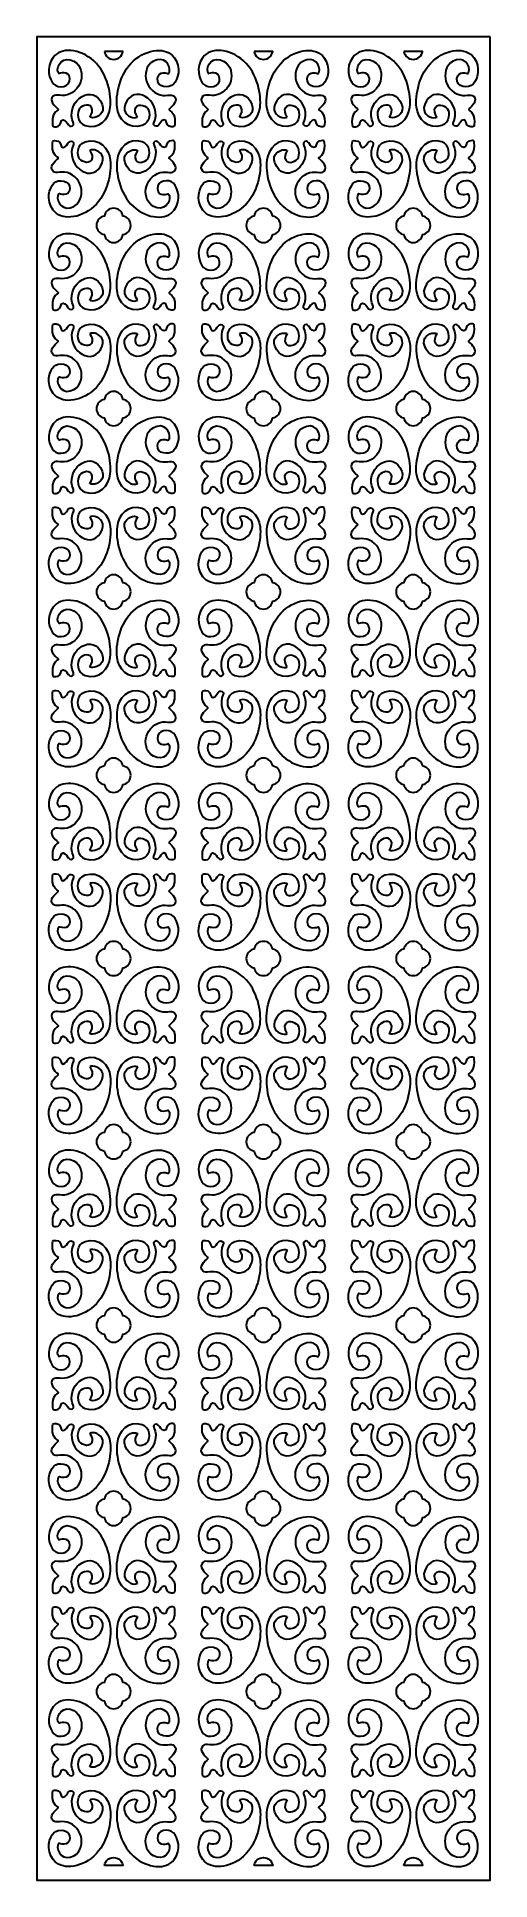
# Model space of a CAD drawing. Header units: centimetres. Extents: x -11.2 to -6.8, y -9 to 9.
import ezdxf

# ---------------------------------------------------------------- set-up
doc = ezdxf.new("R2010")
doc.units = ezdxf.units.CM
doc.header["$MEASUREMENT"] = 0
doc.layers.add('layer 1', color=7, linetype='Continuous')

msp = doc.modelspace()

# ---------------------------------------------------------------- linework, layer by layer
at = {"layer": 'layer 1', "color": 250, "lineweight": 30}
for points, knots in [([(-6.75346, 9.00075), (-6.75346, 9.00075), (-6.75346, -9.00021), (-6.75346, -9.00021), (-6.75346, -9.00021), (-6.75346, -9.00021), (-8.2152, -9.00021), (-8.2152, -9.00021), (-8.2152, -9.00021), (-8.2152, -9.00021), (-8.25354, -9.00021), (-8.25354, -9.00021), (-8.25354, -9.00021), (-8.25354, -9.00021), (-9.67695, -9.00021), (-9.67695, -9.00021), (-9.67695, -9.00021), (-9.67695, -9.00021), (-9.71529, -9.00021), (-9.71529, -9.00021), (-9.71529, -9.00021), (-9.71529, -9.00021), (-11.17704, -9.0002), (-11.17704, -9.0002), (-11.17704, -9.0002), (-11.17704, -9.0002), (-11.17702, 9.00077), (-11.17702, 9.00077), (-11.17702, 9.00077), (-11.17702, 9.00077), (-9.67695, 9.00077), (-9.67695, 9.00077), (-9.67695, 9.00077), (-9.67695, 9.00077), (-9.67695, 9.00075), (-9.67695, 9.00075), (-9.67695, 9.00075), (-9.67695, 9.00075), (-8.25354, 9.00075), (-8.25354, 9.00075), (-8.25354, 9.00075), (-8.25354, 9.00075), (-8.2152, 9.00075), (-8.2152, 9.00075), (-8.2152, 9.00075), (-8.2152, 9.00075), (-6.75346, 9.00075), (-6.75346, 9.00075)], [0, 0, 0, 0, 0.07692308, 0.07692308, 0.07692308, 0.07692308, 0.15384615, 0.15384615, 0.15384615, 0.15384615, 0.23076923, 0.23076923, 0.23076923, 0.23076923, 0.30769231, 0.30769231, 0.30769231, 0.30769231, 0.38461538, 0.38461538, 0.38461538, 0.38461538, 0.46153846, 0.46153846, 0.46153846, 0.46153846, 0.53846154, 0.53846154, 0.53846154, 0.53846154, 0.61538462, 0.61538462, 0.61538462, 0.61538462, 0.69230769, 0.69230769, 0.69230769, 0.69230769, 0.76923077, 0.76923077, 0.76923077, 0.76923077, 0.84615385, 0.84615385, 0.84615385, 0.84615385, 1, 1, 1, 1]), ([(-10.66092, 8.21677), (-10.66092, 8.21677), (-10.63786, 8.2061), (-10.61035, 8.21355), (-10.61035, 8.21355), (-10.55964, 8.22732), (-10.49685, 8.27565), (-10.55732, 8.37506), (-10.55732, 8.37506), (-10.66037, 8.54461), (-10.90895, 8.34863), (-10.81967, 8.15924), (-10.81967, 8.15924), (-10.81967, 8.15924), (-10.81194, 8.143), (-10.83098, 8.13214), (-10.83098, 8.13214), (-10.85002, 8.12125), (-10.86059, 8.13409), (-10.87015, 8.143), (-10.87015, 8.143), (-10.87967, 8.15187), (-10.89343, 8.18741), (-10.92096, 8.19037), (-10.92096, 8.19037), (-10.94847, 8.19335), (-10.93895, 8.13707), (-10.96965, 8.12718), (-10.96965, 8.12718), (-11.00034, 8.11728), (-11.01936, 8.12323), (-11.02146, 8.13013), (-11.02146, 8.13013), (-11.02364, 8.13707), (-11.03419, 8.19529), (-11.01406, 8.23876), (-11.01406, 8.23876), (-10.99397, 8.28219), (-10.96011, 8.28318), (-10.96965, 8.29506), (-10.96965, 8.29506), (-10.97915, 8.30687), (-11.05192, 8.36109), (-11.02997, 8.40564), (-11.02997, 8.40564), (-11.00456, 8.45712), (-10.95482, 8.41553), (-10.8818, 8.43427), (-10.8818, 8.43427), (-10.8054, 8.45389), (-10.75054, 8.52709), (-10.74209, 8.59422), (-10.74209, 8.59422), (-10.73362, 8.66135), (-10.75265, 8.74927), (-10.8511, 8.77691), (-10.8511, 8.77691), (-10.94953, 8.80458), (-11.00034, 8.68214), (-10.96115, 8.64062), (-10.96115, 8.64062), (-10.96115, 8.64062), (-10.86377, 8.67913), (-10.85531, 8.59323), (-10.85531, 8.59323), (-10.84687, 8.50736), (-10.96858, 8.49354), (-11.01196, 8.53894), (-11.01196, 8.53894), (-11.05537, 8.58434), (-11.09242, 8.69988), (-11.01834, 8.80061), (-11.01834, 8.80061), (-10.94425, 8.90132), (-10.76007, 8.89043), (-10.62146, 8.76604), (-10.62146, 8.76604), (-10.48279, 8.64163), (-10.44679, 8.42734), (-10.46053, 8.31284), (-10.46053, 8.31284), (-10.47432, 8.19826), (-10.5707, 8.09044), (-10.70611, 8.13409), (-10.70611, 8.13409), (-10.78907, 8.16083), (-10.78652, 8.26836), (-10.76007, 8.30096), (-10.76007, 8.30096), (-10.73362, 8.33354), (-10.65099, 8.36157), (-10.63732, 8.2901), (-10.63732, 8.2901), (-10.63202, 8.26245), (-10.66092, 8.21677), (-10.66092, 8.21677)], [0, 0, 0, 0, 0.04, 0.04, 0.04, 0.04, 0.08, 0.08, 0.08, 0.08, 0.12, 0.12, 0.12, 0.12, 0.16, 0.16, 0.16, 0.16, 0.2, 0.2, 0.2, 0.2, 0.24, 0.24, 0.24, 0.24, 0.28, 0.28, 0.28, 0.28, 0.32, 0.32, 0.32, 0.32, 0.36, 0.36, 0.36, 0.36, 0.4, 0.4, 0.4, 0.4, 0.44, 0.44, 0.44, 0.44, 0.48, 0.48, 0.48, 0.48, 0.52, 0.52, 0.52, 0.52, 0.56, 0.56, 0.56, 0.56, 0.6, 0.6, 0.6, 0.6, 0.64, 0.64, 0.64, 0.64, 0.68, 0.68, 0.68, 0.68, 0.72, 0.72, 0.72, 0.72, 0.76, 0.76, 0.76, 0.76, 0.8, 0.8, 0.8, 0.8, 0.84, 0.84, 0.84, 0.84, 0.88, 0.88, 0.88, 0.88, 0.92, 0.92, 0.92, 0.92, 1, 1, 1, 1]), ([(-10.51833, 8.85744), (-10.51833, 8.85744), (-10.33729, 8.85744), (-10.33729, 8.85744), (-10.33729, 8.85744), (-10.34435, 8.81375), (-10.3822, 8.78037), (-10.42783, 8.78037), (-10.42783, 8.78037), (-10.47345, 8.78036), (-10.51129, 8.81375), (-10.51833, 8.85744)], [0, 0, 0, 0, 0.25, 0.25, 0.25, 0.25, 0.5, 0.5, 0.5, 0.5, 1, 1, 1, 1]), ([(-10.19476, 8.21677), (-10.19476, 8.21677), (-10.2178, 8.20609), (-10.24532, 8.21355), (-10.24532, 8.21355), (-10.29601, 8.22732), (-10.35882, 8.27564), (-10.29834, 8.37506), (-10.29834, 8.37506), (-10.19526, 8.54461), (-9.94671, 8.34863), (-10.03601, 8.15924), (-10.03601, 8.15924), (-10.03601, 8.15924), (-10.04368, 8.14299), (-10.02465, 8.1321), (-10.02465, 8.1321), (-10.00561, 8.12123), (-9.995, 8.13409), (-9.98552, 8.14298), (-9.98552, 8.14298), (-9.97596, 8.15187), (-9.96222, 8.18741), (-9.9347, 8.19037), (-9.9347, 8.19037), (-9.90717, 8.19335), (-9.91669, 8.13707), (-9.88603, 8.12718), (-9.88603, 8.12718), (-9.85531, 8.11728), (-9.83627, 8.12321), (-9.83416, 8.13013), (-9.83416, 8.13013), (-9.83206, 8.13707), (-9.82148, 8.19529), (-9.84157, 8.23876), (-9.84157, 8.23876), (-9.86167, 8.28219), (-9.89557, 8.28318), (-9.88603, 8.29504), (-9.88603, 8.29504), (-9.87648, 8.30687), (-9.80372, 8.36109), (-9.82569, 8.40564), (-9.82569, 8.40564), (-9.85107, 8.45712), (-9.90084, 8.41553), (-9.97383, 8.43427), (-9.97383, 8.43427), (-10.05022, 8.45389), (-10.10511, 8.52709), (-10.11358, 8.59422), (-10.11358, 8.59422), (-10.12203, 8.66135), (-10.10298, 8.74927), (-10.00454, 8.77691), (-10.00454, 8.77691), (-9.90614, 8.80458), (-9.85531, 8.68214), (-9.89448, 8.64062), (-9.89448, 8.64062), (-9.89448, 8.64062), (-9.99186, 8.67913), (-10.00033, 8.59323), (-10.00033, 8.59323), (-10.00879, 8.50736), (-9.88709, 8.49354), (-9.8437, 8.53895), (-9.8437, 8.53895), (-9.80029, 8.58434), (-9.76323, 8.69988), (-9.83733, 8.80061), (-9.83733, 8.80061), (-9.91142, 8.90132), (-10.09559, 8.89046), (-10.23422, 8.76604), (-10.23422, 8.76604), (-10.37287, 8.64163), (-10.40883, 8.42734), (-10.39511, 8.31284), (-10.39511, 8.31284), (-10.38133, 8.19826), (-10.28498, 8.09044), (-10.14957, 8.13409), (-10.14957, 8.13409), (-10.06655, 8.16083), (-10.06913, 8.26836), (-10.09559, 8.30096), (-10.09559, 8.30096), (-10.12203, 8.33354), (-10.20468, 8.36157), (-10.21834, 8.2901), (-10.21834, 8.2901), (-10.22366, 8.26245), (-10.19476, 8.21677), (-10.19476, 8.21677)], [0, 0, 0, 0, 0.04, 0.04, 0.04, 0.04, 0.08, 0.08, 0.08, 0.08, 0.12, 0.12, 0.12, 0.12, 0.16, 0.16, 0.16, 0.16, 0.2, 0.2, 0.2, 0.2, 0.24, 0.24, 0.24, 0.24, 0.28, 0.28, 0.28, 0.28, 0.32, 0.32, 0.32, 0.32, 0.36, 0.36, 0.36, 0.36, 0.4, 0.4, 0.4, 0.4, 0.44, 0.44, 0.44, 0.44, 0.48, 0.48, 0.48, 0.48, 0.52, 0.52, 0.52, 0.52, 0.56, 0.56, 0.56, 0.56, 0.6, 0.6, 0.6, 0.6, 0.64, 0.64, 0.64, 0.64, 0.68, 0.68, 0.68, 0.68, 0.72, 0.72, 0.72, 0.72, 0.76, 0.76, 0.76, 0.76, 0.8, 0.8, 0.8, 0.8, 0.84, 0.84, 0.84, 0.84, 0.88, 0.88, 0.88, 0.88, 0.92, 0.92, 0.92, 0.92, 1, 1, 1, 1]), ([(-9.19915, 8.21679), (-9.19915, 8.21679), (-9.1761, 8.2061), (-9.1486, 8.21356), (-9.1486, 8.21356), (-9.09788, 8.22731), (-9.0351, 8.27564), (-9.09556, 8.37507), (-9.09556, 8.37507), (-9.19864, 8.54459), (-9.4472, 8.34865), (-9.35791, 8.15925), (-9.35791, 8.15925), (-9.35791, 8.15925), (-9.35019, 8.14298), (-9.36924, 8.13212), (-9.36924, 8.13212), (-9.38829, 8.12125), (-9.39888, 8.13409), (-9.40841, 8.14298), (-9.40841, 8.14298), (-9.41793, 8.15186), (-9.43169, 8.18741), (-9.4592, 8.19037), (-9.4592, 8.19037), (-9.48673, 8.19334), (-9.4772, 8.13705), (-9.50789, 8.12718), (-9.50789, 8.12718), (-9.53859, 8.1173), (-9.55763, 8.12323), (-9.55975, 8.13014), (-9.55975, 8.13014), (-9.56187, 8.13705), (-9.57245, 8.19531), (-9.55234, 8.23876), (-9.55234, 8.23876), (-9.53224, 8.28221), (-9.49837, 8.28319), (-9.50789, 8.29504), (-9.50789, 8.29504), (-9.51742, 8.30689), (-9.5902, 8.36109), (-9.56822, 8.40564), (-9.56822, 8.40564), (-9.54282, 8.45712), (-9.49307, 8.41551), (-9.42005, 8.43427), (-9.42005, 8.43427), (-9.34367, 8.45389), (-9.28881, 8.52709), (-9.28034, 8.59423), (-9.28034, 8.59423), (-9.27187, 8.66138), (-9.29092, 8.74926), (-9.38935, 8.77691), (-9.38935, 8.77691), (-9.48778, 8.80456), (-9.53859, 8.68212), (-9.49942, 8.64065), (-9.49942, 8.64065), (-9.49942, 8.64065), (-9.40206, 8.67915), (-9.39359, 8.59325), (-9.39359, 8.59325), (-9.38512, 8.50734), (-9.50684, 8.49352), (-9.55023, 8.53894), (-9.55023, 8.53894), (-9.59362, 8.58436), (-9.63066, 8.69989), (-9.55658, 8.80061), (-9.55658, 8.80061), (-9.48249, 8.90133), (-9.29833, 8.89046), (-9.15968, 8.76605), (-9.15968, 8.76605), (-9.02103, 8.64163), (-8.98505, 8.42736), (-8.99881, 8.31282), (-8.99881, 8.31282), (-9.01257, 8.19828), (-9.10894, 8.09044), (-9.24435, 8.13409), (-9.24435, 8.13409), (-9.32735, 8.16085), (-9.32479, 8.26838), (-9.29833, 8.30096), (-9.29833, 8.30096), (-9.27187, 8.33355), (-9.18923, 8.36155), (-9.17556, 8.29011), (-9.17556, 8.29011), (-9.17027, 8.26246), (-9.19915, 8.21679), (-9.19915, 8.21679)], [0, 0, 0, 0, 0.04, 0.04, 0.04, 0.04, 0.08, 0.08, 0.08, 0.08, 0.12, 0.12, 0.12, 0.12, 0.16, 0.16, 0.16, 0.16, 0.2, 0.2, 0.2, 0.2, 0.24, 0.24, 0.24, 0.24, 0.28, 0.28, 0.28, 0.28, 0.32, 0.32, 0.32, 0.32, 0.36, 0.36, 0.36, 0.36, 0.4, 0.4, 0.4, 0.4, 0.44, 0.44, 0.44, 0.44, 0.48, 0.48, 0.48, 0.48, 0.52, 0.52, 0.52, 0.52, 0.56, 0.56, 0.56, 0.56, 0.6, 0.6, 0.6, 0.6, 0.64, 0.64, 0.64, 0.64, 0.68, 0.68, 0.68, 0.68, 0.72, 0.72, 0.72, 0.72, 0.76, 0.76, 0.76, 0.76, 0.8, 0.8, 0.8, 0.8, 0.84, 0.84, 0.84, 0.84, 0.88, 0.88, 0.88, 0.88, 0.92, 0.92, 0.92, 0.92, 1, 1, 1, 1]), ([(-9.05659, 8.8574), (-9.05659, 8.8574), (-8.87557, 8.8574), (-8.87557, 8.8574), (-8.87557, 8.8574), (-8.88259, 8.81375), (-8.92045, 8.78039), (-8.96608, 8.78039), (-8.96608, 8.78039), (-9.01172, 8.78039), (-9.04956, 8.81375), (-9.05659, 8.8574)], [0, 0, 0, 0, 0.25, 0.25, 0.25, 0.25, 0.5, 0.5, 0.5, 0.5, 1, 1, 1, 1]), ([(-8.73301, 8.21679), (-8.73301, 8.21679), (-8.75606, 8.2061), (-8.78357, 8.21356), (-8.78357, 8.21356), (-8.83429, 8.22731), (-8.89707, 8.27564), (-8.8366, 8.37507), (-8.8366, 8.37507), (-8.73353, 8.54459), (-8.48496, 8.34865), (-8.57425, 8.15925), (-8.57425, 8.15925), (-8.57425, 8.15925), (-8.58197, 8.14298), (-8.56292, 8.13212), (-8.56292, 8.13212), (-8.54387, 8.12125), (-8.53329, 8.13409), (-8.52376, 8.14298), (-8.52376, 8.14298), (-8.51423, 8.15186), (-8.50048, 8.18741), (-8.47295, 8.19037), (-8.47295, 8.19037), (-8.44544, 8.19334), (-8.45497, 8.13705), (-8.42427, 8.12718), (-8.42427, 8.12718), (-8.39358, 8.1173), (-8.37452, 8.12323), (-8.37241, 8.13014), (-8.37241, 8.13014), (-8.3703, 8.13705), (-8.35971, 8.19531), (-8.37982, 8.23876), (-8.37982, 8.23876), (-8.39993, 8.28221), (-8.4338, 8.28319), (-8.42427, 8.29504), (-8.42427, 8.29504), (-8.41474, 8.30689), (-8.34196, 8.36109), (-8.36394, 8.40564), (-8.36394, 8.40564), (-8.38935, 8.45712), (-8.43909, 8.41551), (-8.51212, 8.43427), (-8.51212, 8.43427), (-8.58849, 8.45389), (-8.64336, 8.52709), (-8.65183, 8.59423), (-8.65183, 8.59423), (-8.66029, 8.66138), (-8.64124, 8.74926), (-8.54281, 8.77691), (-8.54281, 8.77691), (-8.44438, 8.80456), (-8.39358, 8.68212), (-8.43273, 8.64065), (-8.43273, 8.64065), (-8.43273, 8.64065), (-8.53011, 8.67915), (-8.53858, 8.59325), (-8.53858, 8.59325), (-8.54704, 8.50734), (-8.42533, 8.49352), (-8.38194, 8.53894), (-8.38194, 8.53894), (-8.33854, 8.58436), (-8.3015, 8.69989), (-8.37559, 8.80061), (-8.37559, 8.80061), (-8.44967, 8.90133), (-8.63383, 8.89046), (-8.77248, 8.76605), (-8.77248, 8.76605), (-8.91113, 8.64163), (-8.94711, 8.42736), (-8.93336, 8.31282), (-8.93336, 8.31282), (-8.9196, 8.19828), (-8.82322, 8.09044), (-8.68781, 8.13409), (-8.68781, 8.13409), (-8.60482, 8.16085), (-8.60737, 8.26838), (-8.63383, 8.30096), (-8.63383, 8.30096), (-8.66029, 8.33355), (-8.74293, 8.36155), (-8.75661, 8.29011), (-8.75661, 8.29011), (-8.7619, 8.26246), (-8.73301, 8.21679), (-8.73301, 8.21679)], [0, 0, 0, 0, 0.04, 0.04, 0.04, 0.04, 0.08, 0.08, 0.08, 0.08, 0.12, 0.12, 0.12, 0.12, 0.16, 0.16, 0.16, 0.16, 0.2, 0.2, 0.2, 0.2, 0.24, 0.24, 0.24, 0.24, 0.28, 0.28, 0.28, 0.28, 0.32, 0.32, 0.32, 0.32, 0.36, 0.36, 0.36, 0.36, 0.4, 0.4, 0.4, 0.4, 0.44, 0.44, 0.44, 0.44, 0.48, 0.48, 0.48, 0.48, 0.52, 0.52, 0.52, 0.52, 0.56, 0.56, 0.56, 0.56, 0.6, 0.6, 0.6, 0.6, 0.64, 0.64, 0.64, 0.64, 0.68, 0.68, 0.68, 0.68, 0.72, 0.72, 0.72, 0.72, 0.76, 0.76, 0.76, 0.76, 0.8, 0.8, 0.8, 0.8, 0.84, 0.84, 0.84, 0.84, 0.88, 0.88, 0.88, 0.88, 0.92, 0.92, 0.92, 0.92, 1, 1, 1, 1]), ([(-7.73741, 8.21679), (-7.73741, 8.21679), (-7.71436, 8.2061), (-7.68686, 8.21356), (-7.68686, 8.21356), (-7.63614, 8.22731), (-7.57335, 8.27564), (-7.63382, 8.37507), (-7.63382, 8.37507), (-7.7369, 8.54459), (-7.98546, 8.34865), (-7.89616, 8.15925), (-7.89616, 8.15925), (-7.89616, 8.15925), (-7.88845, 8.14298), (-7.9075, 8.13212), (-7.9075, 8.13212), (-7.92655, 8.12125), (-7.93714, 8.13409), (-7.94666, 8.14298), (-7.94666, 8.14298), (-7.95619, 8.15186), (-7.96994, 8.18741), (-7.99746, 8.19037), (-7.99746, 8.19037), (-8.02498, 8.19334), (-8.01546, 8.13705), (-8.04615, 8.12718), (-8.04615, 8.12718), (-8.07684, 8.1173), (-8.09589, 8.12323), (-8.09801, 8.13014), (-8.09801, 8.13014), (-8.10013, 8.13705), (-8.11071, 8.19531), (-8.0906, 8.23876), (-8.0906, 8.23876), (-8.0705, 8.28221), (-8.03662, 8.28319), (-8.04615, 8.29504), (-8.04615, 8.29504), (-8.05568, 8.30689), (-8.12846, 8.36109), (-8.10648, 8.40564), (-8.10648, 8.40564), (-8.08107, 8.45712), (-8.03133, 8.41551), (-7.9583, 8.43427), (-7.9583, 8.43427), (-7.88193, 8.45389), (-7.82706, 8.52709), (-7.81859, 8.59423), (-7.81859, 8.59423), (-7.81013, 8.66138), (-7.82918, 8.74926), (-7.92761, 8.77691), (-7.92761, 8.77691), (-8.02604, 8.80456), (-8.07684, 8.68212), (-8.03768, 8.64065), (-8.03768, 8.64065), (-8.03768, 8.64065), (-7.94031, 8.67915), (-7.93184, 8.59325), (-7.93184, 8.59325), (-7.92337, 8.50734), (-8.04509, 8.49352), (-8.08849, 8.53894), (-8.08849, 8.53894), (-8.13188, 8.58436), (-8.16892, 8.69989), (-8.09483, 8.80061), (-8.09483, 8.80061), (-8.02075, 8.90133), (-7.83659, 8.89046), (-7.69794, 8.76605), (-7.69794, 8.76605), (-7.55929, 8.64163), (-7.52331, 8.42736), (-7.53706, 8.31282), (-7.53706, 8.31282), (-7.55082, 8.19828), (-7.64719, 8.09044), (-7.78261, 8.13409), (-7.78261, 8.13409), (-7.86561, 8.16085), (-7.86305, 8.26838), (-7.83659, 8.30096), (-7.83659, 8.30096), (-7.81013, 8.33355), (-7.72749, 8.36155), (-7.71381, 8.29011), (-7.71381, 8.29011), (-7.70852, 8.26246), (-7.73741, 8.21679), (-7.73741, 8.21679)], [0, 0, 0, 0, 0.04, 0.04, 0.04, 0.04, 0.08, 0.08, 0.08, 0.08, 0.12, 0.12, 0.12, 0.12, 0.16, 0.16, 0.16, 0.16, 0.2, 0.2, 0.2, 0.2, 0.24, 0.24, 0.24, 0.24, 0.28, 0.28, 0.28, 0.28, 0.32, 0.32, 0.32, 0.32, 0.36, 0.36, 0.36, 0.36, 0.4, 0.4, 0.4, 0.4, 0.44, 0.44, 0.44, 0.44, 0.48, 0.48, 0.48, 0.48, 0.52, 0.52, 0.52, 0.52, 0.56, 0.56, 0.56, 0.56, 0.6, 0.6, 0.6, 0.6, 0.64, 0.64, 0.64, 0.64, 0.68, 0.68, 0.68, 0.68, 0.72, 0.72, 0.72, 0.72, 0.76, 0.76, 0.76, 0.76, 0.8, 0.8, 0.8, 0.8, 0.84, 0.84, 0.84, 0.84, 0.88, 0.88, 0.88, 0.88, 0.92, 0.92, 0.92, 0.92, 1, 1, 1, 1]), ([(-7.59485, 8.8574), (-7.59485, 8.8574), (-7.41383, 8.8574), (-7.41383, 8.8574), (-7.41383, 8.8574), (-7.42085, 8.81375), (-7.4587, 8.78039), (-7.50434, 8.78039), (-7.50434, 8.78039), (-7.54998, 8.78039), (-7.58782, 8.81375), (-7.59485, 8.8574)], [0, 0, 0, 0, 0.25, 0.25, 0.25, 0.25, 0.5, 0.5, 0.5, 0.5, 1, 1, 1, 1]), ([(-7.27126, 8.21679), (-7.27126, 8.21679), (-7.29432, 8.2061), (-7.32182, 8.21356), (-7.32182, 8.21356), (-7.37254, 8.22731), (-7.43533, 8.27564), (-7.37486, 8.37507), (-7.37486, 8.37507), (-7.27178, 8.54459), (-7.02322, 8.34865), (-7.11251, 8.15925), (-7.11251, 8.15925), (-7.11251, 8.15925), (-7.12023, 8.14298), (-7.10118, 8.13212), (-7.10118, 8.13212), (-7.08213, 8.12125), (-7.07154, 8.13409), (-7.06202, 8.14298), (-7.06202, 8.14298), (-7.05249, 8.15186), (-7.03874, 8.18741), (-7.01121, 8.19037), (-7.01121, 8.19037), (-6.9837, 8.19334), (-6.99322, 8.13705), (-6.96253, 8.12718), (-6.96253, 8.12718), (-6.93183, 8.1173), (-6.91278, 8.12323), (-6.91067, 8.13014), (-6.91067, 8.13014), (-6.90855, 8.13705), (-6.89797, 8.19531), (-6.91807, 8.23876), (-6.91807, 8.23876), (-6.93818, 8.28221), (-6.97206, 8.28319), (-6.96253, 8.29504), (-6.96253, 8.29504), (-6.953, 8.30689), (-6.88022, 8.36109), (-6.9022, 8.40564), (-6.9022, 8.40564), (-6.92761, 8.45712), (-6.97735, 8.41551), (-7.05038, 8.43427), (-7.05038, 8.43427), (-7.12675, 8.45389), (-7.18161, 8.52709), (-7.19008, 8.59423), (-7.19008, 8.59423), (-7.19855, 8.66138), (-7.1795, 8.74926), (-7.08107, 8.77691), (-7.08107, 8.77691), (-6.98264, 8.80456), (-6.93183, 8.68212), (-6.97099, 8.64065), (-6.97099, 8.64065), (-6.97099, 8.64065), (-7.06837, 8.67915), (-7.07684, 8.59325), (-7.07684, 8.59325), (-7.0853, 8.50734), (-6.96359, 8.49352), (-6.92019, 8.53894), (-6.92019, 8.53894), (-6.8768, 8.58436), (-6.83975, 8.69989), (-6.91384, 8.80061), (-6.91384, 8.80061), (-6.98793, 8.90133), (-7.17209, 8.89046), (-7.31074, 8.76605), (-7.31074, 8.76605), (-7.44938, 8.64163), (-7.48537, 8.42736), (-7.47162, 8.31282), (-7.47162, 8.31282), (-7.45785, 8.19828), (-7.36148, 8.09044), (-7.22607, 8.13409), (-7.22607, 8.13409), (-7.14307, 8.16085), (-7.14563, 8.26838), (-7.17209, 8.30096), (-7.17209, 8.30096), (-7.19855, 8.33355), (-7.28119, 8.36155), (-7.29486, 8.29011), (-7.29486, 8.29011), (-7.30016, 8.26246), (-7.27126, 8.21679), (-7.27126, 8.21679)], [0, 0, 0, 0, 0.04, 0.04, 0.04, 0.04, 0.08, 0.08, 0.08, 0.08, 0.12, 0.12, 0.12, 0.12, 0.16, 0.16, 0.16, 0.16, 0.2, 0.2, 0.2, 0.2, 0.24, 0.24, 0.24, 0.24, 0.28, 0.28, 0.28, 0.28, 0.32, 0.32, 0.32, 0.32, 0.36, 0.36, 0.36, 0.36, 0.4, 0.4, 0.4, 0.4, 0.44, 0.44, 0.44, 0.44, 0.48, 0.48, 0.48, 0.48, 0.52, 0.52, 0.52, 0.52, 0.56, 0.56, 0.56, 0.56, 0.6, 0.6, 0.6, 0.6, 0.64, 0.64, 0.64, 0.64, 0.68, 0.68, 0.68, 0.68, 0.72, 0.72, 0.72, 0.72, 0.76, 0.76, 0.76, 0.76, 0.8, 0.8, 0.8, 0.8, 0.84, 0.84, 0.84, 0.84, 0.88, 0.88, 0.88, 0.88, 0.92, 0.92, 0.92, 0.92, 1, 1, 1, 1]), ([(-10.66092, 7.89276), (-10.66092, 7.89276), (-10.63785, 7.90346), (-10.61035, 7.89598), (-10.61035, 7.89598), (-10.55964, 7.88228), (-10.49685, 7.83392), (-10.55732, 7.73447), (-10.55732, 7.73447), (-10.66037, 7.56497), (-10.90895, 7.76092), (-10.81967, 7.95031), (-10.81967, 7.95031), (-10.81967, 7.95031), (-10.81194, 7.96658), (-10.83098, 7.97743), (-10.83098, 7.97743), (-10.85002, 7.9883), (-10.8606, 7.97548), (-10.87015, 7.96658), (-10.87015, 7.96658), (-10.87967, 7.9577), (-10.89343, 7.92215), (-10.92096, 7.9192), (-10.92096, 7.9192), (-10.94847, 7.91622), (-10.93895, 7.9725), (-10.96965, 7.98238), (-10.96965, 7.98238), (-11.00034, 7.99224), (-11.01936, 7.98635), (-11.02148, 7.97942), (-11.02148, 7.97942), (-11.02364, 7.9725), (-11.03419, 7.91423), (-11.01406, 7.87081), (-11.01406, 7.87081), (-10.99397, 7.82737), (-10.96011, 7.82636), (-10.96963, 7.8145), (-10.96963, 7.8145), (-10.97915, 7.80267), (-11.05194, 7.74844), (-11.02997, 7.70394), (-11.02997, 7.70394), (-11.00456, 7.65245), (-10.95481, 7.69405), (-10.88178, 7.67531), (-10.88178, 7.67531), (-10.8054, 7.65569), (-10.75054, 7.58246), (-10.74209, 7.51532), (-10.74209, 7.51532), (-10.73362, 7.44817), (-10.75265, 7.36032), (-10.8511, 7.33265), (-10.8511, 7.33265), (-10.94953, 7.30499), (-11.00034, 7.42746), (-10.96115, 7.4689), (-10.96115, 7.4689), (-10.96115, 7.4689), (-10.86377, 7.43039), (-10.85531, 7.51632), (-10.85531, 7.51632), (-10.84687, 7.60221), (-10.96858, 7.61604), (-11.01196, 7.57063), (-11.01196, 7.57063), (-11.05537, 7.52518), (-11.09242, 7.40968), (-11.01834, 7.30898), (-11.01834, 7.30898), (-10.94425, 7.20825), (-10.76006, 7.21911), (-10.62146, 7.34351), (-10.62146, 7.34351), (-10.48279, 7.46792), (-10.44679, 7.68222), (-10.46054, 7.79675), (-10.46054, 7.79675), (-10.4743, 7.91127), (-10.5707, 8.01911), (-10.70611, 7.97548), (-10.70611, 7.97548), (-10.78907, 7.94872), (-10.78652, 7.84119), (-10.76006, 7.80858), (-10.76006, 7.80858), (-10.73362, 7.77599), (-10.65099, 7.74799), (-10.63729, 7.81945), (-10.63729, 7.81945), (-10.63201, 7.84709), (-10.66092, 7.89276), (-10.66092, 7.89276)], [0, 0, 0, 0, 0.04, 0.04, 0.04, 0.04, 0.08, 0.08, 0.08, 0.08, 0.12, 0.12, 0.12, 0.12, 0.16, 0.16, 0.16, 0.16, 0.2, 0.2, 0.2, 0.2, 0.24, 0.24, 0.24, 0.24, 0.28, 0.28, 0.28, 0.28, 0.32, 0.32, 0.32, 0.32, 0.36, 0.36, 0.36, 0.36, 0.4, 0.4, 0.4, 0.4, 0.44, 0.44, 0.44, 0.44, 0.48, 0.48, 0.48, 0.48, 0.52, 0.52, 0.52, 0.52, 0.56, 0.56, 0.56, 0.56, 0.6, 0.6, 0.6, 0.6, 0.64, 0.64, 0.64, 0.64, 0.68, 0.68, 0.68, 0.68, 0.72, 0.72, 0.72, 0.72, 0.76, 0.76, 0.76, 0.76, 0.8, 0.8, 0.8, 0.8, 0.84, 0.84, 0.84, 0.84, 0.88, 0.88, 0.88, 0.88, 0.92, 0.92, 0.92, 0.92, 1, 1, 1, 1]), ([(-10.19476, 7.89276), (-10.19476, 7.89276), (-10.21781, 7.90345), (-10.24532, 7.89598), (-10.24532, 7.89598), (-10.29602, 7.88225), (-10.35882, 7.83392), (-10.29833, 7.73447), (-10.29833, 7.73447), (-10.19526, 7.56497), (-9.94671, 7.76092), (-10.03601, 7.95031), (-10.03601, 7.95031), (-10.03601, 7.95031), (-10.04368, 7.96658), (-10.02465, 7.97743), (-10.02465, 7.97743), (-10.00561, 7.9883), (-9.995, 7.97548), (-9.98552, 7.96658), (-9.98552, 7.96658), (-9.97596, 7.95769), (-9.96222, 7.92214), (-9.9347, 7.9192), (-9.9347, 7.9192), (-9.90717, 7.91622), (-9.91672, 7.9725), (-9.88603, 7.98238), (-9.88603, 7.98238), (-9.85531, 7.99224), (-9.83627, 7.98635), (-9.83416, 7.97942), (-9.83416, 7.97942), (-9.83206, 7.9725), (-9.82148, 7.91423), (-9.84157, 7.87081), (-9.84157, 7.87081), (-9.86167, 7.82736), (-9.89557, 7.82636), (-9.88603, 7.8145), (-9.88603, 7.8145), (-9.87648, 7.80267), (-9.80372, 7.74844), (-9.82569, 7.70394), (-9.82569, 7.70394), (-9.85107, 7.65245), (-9.90084, 7.69405), (-9.97385, 7.67531), (-9.97385, 7.67531), (-10.05022, 7.65569), (-10.10508, 7.58246), (-10.11358, 7.51532), (-10.11358, 7.51532), (-10.12202, 7.44817), (-10.10298, 7.36032), (-10.00454, 7.33265), (-10.00454, 7.33265), (-9.90614, 7.30499), (-9.85531, 7.42746), (-9.89448, 7.4689), (-9.89448, 7.4689), (-9.89448, 7.4689), (-9.99186, 7.4304), (-10.00033, 7.51632), (-10.00033, 7.51632), (-10.00879, 7.60221), (-9.88709, 7.61604), (-9.8437, 7.57062), (-9.8437, 7.57062), (-9.80029, 7.52518), (-9.76323, 7.40966), (-9.83734, 7.30898), (-9.83734, 7.30898), (-9.91142, 7.20825), (-10.09559, 7.21909), (-10.23422, 7.34351), (-10.23422, 7.34351), (-10.37287, 7.46792), (-10.40886, 7.68222), (-10.39511, 7.79675), (-10.39511, 7.79675), (-10.38133, 7.91127), (-10.28498, 8.01911), (-10.14957, 7.97548), (-10.14957, 7.97548), (-10.06658, 7.94872), (-10.06913, 7.84119), (-10.09559, 7.80858), (-10.09559, 7.80858), (-10.12203, 7.77601), (-10.20467, 7.74799), (-10.21834, 7.81945), (-10.21834, 7.81945), (-10.22366, 7.84709), (-10.19476, 7.89276), (-10.19476, 7.89276)], [0, 0, 0, 0, 0.04, 0.04, 0.04, 0.04, 0.08, 0.08, 0.08, 0.08, 0.12, 0.12, 0.12, 0.12, 0.16, 0.16, 0.16, 0.16, 0.2, 0.2, 0.2, 0.2, 0.24, 0.24, 0.24, 0.24, 0.28, 0.28, 0.28, 0.28, 0.32, 0.32, 0.32, 0.32, 0.36, 0.36, 0.36, 0.36, 0.4, 0.4, 0.4, 0.4, 0.44, 0.44, 0.44, 0.44, 0.48, 0.48, 0.48, 0.48, 0.52, 0.52, 0.52, 0.52, 0.56, 0.56, 0.56, 0.56, 0.6, 0.6, 0.6, 0.6, 0.64, 0.64, 0.64, 0.64, 0.68, 0.68, 0.68, 0.68, 0.72, 0.72, 0.72, 0.72, 0.76, 0.76, 0.76, 0.76, 0.8, 0.8, 0.8, 0.8, 0.84, 0.84, 0.84, 0.84, 0.88, 0.88, 0.88, 0.88, 0.92, 0.92, 0.92, 0.92, 1, 1, 1, 1]), ([(-9.19915, 7.89277), (-9.19915, 7.89277), (-9.1761, 7.90345), (-9.1486, 7.896), (-9.1486, 7.896), (-9.09788, 7.88225), (-9.0351, 7.83391), (-9.09556, 7.73448), (-9.09556, 7.73448), (-9.19864, 7.56496), (-9.4472, 7.76091), (-9.35791, 7.95031), (-9.35791, 7.95031), (-9.35791, 7.95031), (-9.35019, 7.96658), (-9.36924, 7.97744), (-9.36924, 7.97744), (-9.38829, 7.9883), (-9.39888, 7.97547), (-9.40841, 7.96658), (-9.40841, 7.96658), (-9.41793, 7.95769), (-9.43169, 7.92214), (-9.4592, 7.91918), (-9.4592, 7.91918), (-9.48673, 7.91622), (-9.4772, 7.9725), (-9.50789, 7.98238), (-9.50789, 7.98238), (-9.53859, 7.99225), (-9.55763, 7.98633), (-9.55975, 7.97942), (-9.55975, 7.97942), (-9.56187, 7.9725), (-9.57245, 7.91424), (-9.55234, 7.8708), (-9.55234, 7.8708), (-9.53224, 7.82735), (-9.49837, 7.82636), (-9.50789, 7.81451), (-9.50789, 7.81451), (-9.51742, 7.80267), (-9.5902, 7.74847), (-9.56822, 7.70392), (-9.56822, 7.70392), (-9.54282, 7.65244), (-9.49307, 7.69405), (-9.42005, 7.67529), (-9.42005, 7.67529), (-9.34367, 7.65566), (-9.28881, 7.58247), (-9.28034, 7.51532), (-9.28034, 7.51532), (-9.27187, 7.44818), (-9.29092, 7.3603), (-9.38935, 7.33265), (-9.38935, 7.33265), (-9.48778, 7.305), (-9.53859, 7.42744), (-9.49942, 7.46892), (-9.49942, 7.46892), (-9.49942, 7.46892), (-9.40206, 7.4304), (-9.39359, 7.51631), (-9.39359, 7.51631), (-9.38512, 7.60222), (-9.50684, 7.61604), (-9.55023, 7.57062), (-9.55023, 7.57062), (-9.59362, 7.52519), (-9.63066, 7.40967), (-9.55658, 7.30895), (-9.55658, 7.30895), (-9.48249, 7.20823), (-9.29833, 7.21909), (-9.15968, 7.34351), (-9.15968, 7.34351), (-9.02103, 7.46792), (-8.98505, 7.6822), (-8.99881, 7.79674), (-8.99881, 7.79674), (-9.01257, 7.91129), (-9.10894, 8.01912), (-9.24435, 7.97547), (-9.24435, 7.97547), (-9.32735, 7.94871), (-9.32479, 7.84118), (-9.29833, 7.80859), (-9.29833, 7.80859), (-9.27187, 7.77601), (-9.18923, 7.748), (-9.17556, 7.81945), (-9.17556, 7.81945), (-9.17027, 7.8471), (-9.19915, 7.89277), (-9.19915, 7.89277)], [0, 0, 0, 0, 0.04, 0.04, 0.04, 0.04, 0.08, 0.08, 0.08, 0.08, 0.12, 0.12, 0.12, 0.12, 0.16, 0.16, 0.16, 0.16, 0.2, 0.2, 0.2, 0.2, 0.24, 0.24, 0.24, 0.24, 0.28, 0.28, 0.28, 0.28, 0.32, 0.32, 0.32, 0.32, 0.36, 0.36, 0.36, 0.36, 0.4, 0.4, 0.4, 0.4, 0.44, 0.44, 0.44, 0.44, 0.48, 0.48, 0.48, 0.48, 0.52, 0.52, 0.52, 0.52, 0.56, 0.56, 0.56, 0.56, 0.6, 0.6, 0.6, 0.6, 0.64, 0.64, 0.64, 0.64, 0.68, 0.68, 0.68, 0.68, 0.72, 0.72, 0.72, 0.72, 0.76, 0.76, 0.76, 0.76, 0.8, 0.8, 0.8, 0.8, 0.84, 0.84, 0.84, 0.84, 0.88, 0.88, 0.88, 0.88, 0.92, 0.92, 0.92, 0.92, 1, 1, 1, 1]), ([(-8.73301, 7.89277), (-8.73301, 7.89277), (-8.75606, 7.90345), (-8.78357, 7.896), (-8.78357, 7.896), (-8.83429, 7.88225), (-8.89707, 7.83391), (-8.8366, 7.73448), (-8.8366, 7.73448), (-8.73353, 7.56496), (-8.48496, 7.76091), (-8.57425, 7.95031), (-8.57425, 7.95031), (-8.57425, 7.95031), (-8.58197, 7.96658), (-8.56292, 7.97744), (-8.56292, 7.97744), (-8.54387, 7.9883), (-8.53329, 7.97547), (-8.52376, 7.96658), (-8.52376, 7.96658), (-8.51423, 7.95769), (-8.50048, 7.92214), (-8.47295, 7.91918), (-8.47295, 7.91918), (-8.44544, 7.91622), (-8.45497, 7.9725), (-8.42427, 7.98238), (-8.42427, 7.98238), (-8.39358, 7.99225), (-8.37452, 7.98633), (-8.37241, 7.97942), (-8.37241, 7.97942), (-8.3703, 7.9725), (-8.35971, 7.91424), (-8.37982, 7.8708), (-8.37982, 7.8708), (-8.39993, 7.82735), (-8.4338, 7.82636), (-8.42427, 7.81451), (-8.42427, 7.81451), (-8.41474, 7.80267), (-8.34196, 7.74847), (-8.36394, 7.70392), (-8.36394, 7.70392), (-8.38935, 7.65244), (-8.43909, 7.69405), (-8.51212, 7.67529), (-8.51212, 7.67529), (-8.58849, 7.65566), (-8.64336, 7.58247), (-8.65183, 7.51532), (-8.65183, 7.51532), (-8.66029, 7.44818), (-8.64124, 7.3603), (-8.54281, 7.33265), (-8.54281, 7.33265), (-8.44438, 7.305), (-8.39358, 7.42744), (-8.43273, 7.46892), (-8.43273, 7.46892), (-8.43273, 7.46892), (-8.53011, 7.4304), (-8.53858, 7.51631), (-8.53858, 7.51631), (-8.54704, 7.60222), (-8.42533, 7.61604), (-8.38194, 7.57062), (-8.38194, 7.57062), (-8.33854, 7.52519), (-8.3015, 7.40967), (-8.37559, 7.30895), (-8.37559, 7.30895), (-8.44967, 7.20823), (-8.63383, 7.21909), (-8.77248, 7.34351), (-8.77248, 7.34351), (-8.91113, 7.46792), (-8.94711, 7.6822), (-8.93336, 7.79674), (-8.93336, 7.79674), (-8.9196, 7.91129), (-8.82322, 8.01912), (-8.68781, 7.97547), (-8.68781, 7.97547), (-8.60482, 7.94871), (-8.60737, 7.84118), (-8.63383, 7.80859), (-8.63383, 7.80859), (-8.66029, 7.77601), (-8.74293, 7.748), (-8.75661, 7.81945), (-8.75661, 7.81945), (-8.7619, 7.8471), (-8.73301, 7.89277), (-8.73301, 7.89277)], [0, 0, 0, 0, 0.04, 0.04, 0.04, 0.04, 0.08, 0.08, 0.08, 0.08, 0.12, 0.12, 0.12, 0.12, 0.16, 0.16, 0.16, 0.16, 0.2, 0.2, 0.2, 0.2, 0.24, 0.24, 0.24, 0.24, 0.28, 0.28, 0.28, 0.28, 0.32, 0.32, 0.32, 0.32, 0.36, 0.36, 0.36, 0.36, 0.4, 0.4, 0.4, 0.4, 0.44, 0.44, 0.44, 0.44, 0.48, 0.48, 0.48, 0.48, 0.52, 0.52, 0.52, 0.52, 0.56, 0.56, 0.56, 0.56, 0.6, 0.6, 0.6, 0.6, 0.64, 0.64, 0.64, 0.64, 0.68, 0.68, 0.68, 0.68, 0.72, 0.72, 0.72, 0.72, 0.76, 0.76, 0.76, 0.76, 0.8, 0.8, 0.8, 0.8, 0.84, 0.84, 0.84, 0.84, 0.88, 0.88, 0.88, 0.88, 0.92, 0.92, 0.92, 0.92, 1, 1, 1, 1]), ([(-7.73741, 7.89277), (-7.73741, 7.89277), (-7.71436, 7.90345), (-7.68686, 7.896), (-7.68686, 7.896), (-7.63614, 7.88225), (-7.57335, 7.83391), (-7.63382, 7.73448), (-7.63382, 7.73448), (-7.7369, 7.56496), (-7.98546, 7.76091), (-7.89616, 7.95031), (-7.89616, 7.95031), (-7.89616, 7.95031), (-7.88845, 7.96658), (-7.9075, 7.97744), (-7.9075, 7.97744), (-7.92655, 7.9883), (-7.93714, 7.97547), (-7.94666, 7.96658), (-7.94666, 7.96658), (-7.95619, 7.95769), (-7.96994, 7.92214), (-7.99746, 7.91918), (-7.99746, 7.91918), (-8.02498, 7.91622), (-8.01546, 7.9725), (-8.04615, 7.98238), (-8.04615, 7.98238), (-8.07684, 7.99225), (-8.09589, 7.98633), (-8.09801, 7.97942), (-8.09801, 7.97942), (-8.10013, 7.9725), (-8.11071, 7.91424), (-8.0906, 7.8708), (-8.0906, 7.8708), (-8.0705, 7.82735), (-8.03662, 7.82636), (-8.04615, 7.81451), (-8.04615, 7.81451), (-8.05568, 7.80267), (-8.12846, 7.74847), (-8.10648, 7.70392), (-8.10648, 7.70392), (-8.08107, 7.65244), (-8.03133, 7.69405), (-7.9583, 7.67529), (-7.9583, 7.67529), (-7.88193, 7.65566), (-7.82706, 7.58247), (-7.81859, 7.51532), (-7.81859, 7.51532), (-7.81013, 7.44818), (-7.82918, 7.3603), (-7.92761, 7.33265), (-7.92761, 7.33265), (-8.02604, 7.305), (-8.07684, 7.42744), (-8.03768, 7.46892), (-8.03768, 7.46892), (-8.03768, 7.46892), (-7.94031, 7.4304), (-7.93184, 7.51631), (-7.93184, 7.51631), (-7.92337, 7.60222), (-8.04509, 7.61604), (-8.08849, 7.57062), (-8.08849, 7.57062), (-8.13188, 7.52519), (-8.16892, 7.40967), (-8.09483, 7.30895), (-8.09483, 7.30895), (-8.02075, 7.20823), (-7.83659, 7.21909), (-7.69794, 7.34351), (-7.69794, 7.34351), (-7.55929, 7.46792), (-7.52331, 7.6822), (-7.53706, 7.79674), (-7.53706, 7.79674), (-7.55082, 7.91129), (-7.64719, 8.01912), (-7.78261, 7.97547), (-7.78261, 7.97547), (-7.86561, 7.94871), (-7.86305, 7.84118), (-7.83659, 7.80859), (-7.83659, 7.80859), (-7.81013, 7.77601), (-7.72749, 7.748), (-7.71381, 7.81945), (-7.71381, 7.81945), (-7.70852, 7.8471), (-7.73741, 7.89277), (-7.73741, 7.89277)], [0, 0, 0, 0, 0.04, 0.04, 0.04, 0.04, 0.08, 0.08, 0.08, 0.08, 0.12, 0.12, 0.12, 0.12, 0.16, 0.16, 0.16, 0.16, 0.2, 0.2, 0.2, 0.2, 0.24, 0.24, 0.24, 0.24, 0.28, 0.28, 0.28, 0.28, 0.32, 0.32, 0.32, 0.32, 0.36, 0.36, 0.36, 0.36, 0.4, 0.4, 0.4, 0.4, 0.44, 0.44, 0.44, 0.44, 0.48, 0.48, 0.48, 0.48, 0.52, 0.52, 0.52, 0.52, 0.56, 0.56, 0.56, 0.56, 0.6, 0.6, 0.6, 0.6, 0.64, 0.64, 0.64, 0.64, 0.68, 0.68, 0.68, 0.68, 0.72, 0.72, 0.72, 0.72, 0.76, 0.76, 0.76, 0.76, 0.8, 0.8, 0.8, 0.8, 0.84, 0.84, 0.84, 0.84, 0.88, 0.88, 0.88, 0.88, 0.92, 0.92, 0.92, 0.92, 1, 1, 1, 1]), ([(-7.27126, 7.89277), (-7.27126, 7.89277), (-7.29432, 7.90345), (-7.32182, 7.896), (-7.32182, 7.896), (-7.37254, 7.88225), (-7.43533, 7.83391), (-7.37486, 7.73448), (-7.37486, 7.73448), (-7.27178, 7.56496), (-7.02322, 7.76091), (-7.11251, 7.95031), (-7.11251, 7.95031), (-7.11251, 7.95031), (-7.12023, 7.96658), (-7.10118, 7.97744), (-7.10118, 7.97744), (-7.08213, 7.9883), (-7.07154, 7.97547), (-7.06202, 7.96658), (-7.06202, 7.96658), (-7.05249, 7.95769), (-7.03874, 7.92214), (-7.01121, 7.91918), (-7.01121, 7.91918), (-6.9837, 7.91622), (-6.99322, 7.9725), (-6.96253, 7.98238), (-6.96253, 7.98238), (-6.93183, 7.99225), (-6.91278, 7.98633), (-6.91067, 7.97942), (-6.91067, 7.97942), (-6.90855, 7.9725), (-6.89797, 7.91424), (-6.91807, 7.8708), (-6.91807, 7.8708), (-6.93818, 7.82735), (-6.97206, 7.82636), (-6.96253, 7.81451), (-6.96253, 7.81451), (-6.953, 7.80267), (-6.88022, 7.74847), (-6.9022, 7.70392), (-6.9022, 7.70392), (-6.92761, 7.65244), (-6.97735, 7.69405), (-7.05038, 7.67529), (-7.05038, 7.67529), (-7.12675, 7.65566), (-7.18161, 7.58247), (-7.19008, 7.51532), (-7.19008, 7.51532), (-7.19855, 7.44818), (-7.1795, 7.3603), (-7.08107, 7.33265), (-7.08107, 7.33265), (-6.98264, 7.305), (-6.93183, 7.42744), (-6.97099, 7.46892), (-6.97099, 7.46892), (-6.97099, 7.46892), (-7.06837, 7.4304), (-7.07684, 7.51631), (-7.07684, 7.51631), (-7.0853, 7.60222), (-6.96359, 7.61604), (-6.92019, 7.57062), (-6.92019, 7.57062), (-6.8768, 7.52519), (-6.83975, 7.40967), (-6.91384, 7.30895), (-6.91384, 7.30895), (-6.98793, 7.20823), (-7.17209, 7.21909), (-7.31074, 7.34351), (-7.31074, 7.34351), (-7.44938, 7.46792), (-7.48537, 7.6822), (-7.47162, 7.79674), (-7.47162, 7.79674), (-7.45785, 7.91129), (-7.36148, 8.01912), (-7.22607, 7.97547), (-7.22607, 7.97547), (-7.14307, 7.94871), (-7.14563, 7.84118), (-7.17209, 7.80859), (-7.17209, 7.80859), (-7.19855, 7.77601), (-7.28119, 7.748), (-7.29486, 7.81945), (-7.29486, 7.81945), (-7.30016, 7.8471), (-7.27126, 7.89277), (-7.27126, 7.89277)], [0, 0, 0, 0, 0.04, 0.04, 0.04, 0.04, 0.08, 0.08, 0.08, 0.08, 0.12, 0.12, 0.12, 0.12, 0.16, 0.16, 0.16, 0.16, 0.2, 0.2, 0.2, 0.2, 0.24, 0.24, 0.24, 0.24, 0.28, 0.28, 0.28, 0.28, 0.32, 0.32, 0.32, 0.32, 0.36, 0.36, 0.36, 0.36, 0.4, 0.4, 0.4, 0.4, 0.44, 0.44, 0.44, 0.44, 0.48, 0.48, 0.48, 0.48, 0.52, 0.52, 0.52, 0.52, 0.56, 0.56, 0.56, 0.56, 0.6, 0.6, 0.6, 0.6, 0.64, 0.64, 0.64, 0.64, 0.68, 0.68, 0.68, 0.68, 0.72, 0.72, 0.72, 0.72, 0.76, 0.76, 0.76, 0.76, 0.8, 0.8, 0.8, 0.8, 0.84, 0.84, 0.84, 0.84, 0.88, 0.88, 0.88, 0.88, 0.92, 0.92, 0.92, 0.92, 1, 1, 1, 1]), ([(-10.26031, 7.15982), (-10.26031, 7.11419), (-10.29365, 7.07635), (-10.33729, 7.06932), (-10.33729, 7.06932), (-10.34435, 7.02565), (-10.3822, 6.9923), (-10.42783, 6.9923), (-10.42783, 6.9923), (-10.47345, 6.9923), (-10.51129, 7.02565), (-10.51833, 7.06932), (-10.51833, 7.06932), (-10.56198, 7.07637), (-10.59538, 7.11419), (-10.59536, 7.15982), (-10.59536, 7.15982), (-10.59536, 7.20547), (-10.56198, 7.24332), (-10.51833, 7.25034), (-10.51833, 7.25034), (-10.51129, 7.29399), (-10.47345, 7.32735), (-10.42783, 7.32734), (-10.42783, 7.32734), (-10.3822, 7.32734), (-10.34435, 7.29399), (-10.33729, 7.25034), (-10.33729, 7.25034), (-10.29365, 7.24332), (-10.26031, 7.20547), (-10.26031, 7.15982)], [0, 0, 0, 0, 0.11111111, 0.11111111, 0.11111111, 0.11111111, 0.22222222, 0.22222222, 0.22222222, 0.22222222, 0.33333333, 0.33333333, 0.33333333, 0.33333333, 0.44444444, 0.44444444, 0.44444444, 0.44444444, 0.55555556, 0.55555556, 0.55555556, 0.55555556, 0.66666667, 0.66666667, 0.66666667, 0.66666667, 0.77777778, 0.77777778, 0.77777778, 0.77777778, 1, 1, 1, 1]), ([(-8.79855, 7.15982), (-8.79855, 7.11419), (-8.83191, 7.07633), (-8.87557, 7.06932), (-8.87557, 7.06932), (-8.88259, 7.02566), (-8.92045, 6.99229), (-8.96608, 6.99229), (-8.96608, 6.99229), (-9.01172, 6.99229), (-9.04956, 7.02566), (-9.05659, 7.06932), (-9.05659, 7.06932), (-9.10025, 7.07634), (-9.13361, 7.11419), (-9.13361, 7.15982), (-9.13361, 7.15982), (-9.13361, 7.20546), (-9.10025, 7.24331), (-9.05659, 7.25033), (-9.05659, 7.25033), (-9.04956, 7.29399), (-9.01172, 7.32735), (-8.96608, 7.32735), (-8.96608, 7.32735), (-8.92045, 7.32735), (-8.88259, 7.29399), (-8.87557, 7.25033), (-8.87557, 7.25033), (-8.83191, 7.24331), (-8.79855, 7.20546), (-8.79855, 7.15982)], [0, 0, 0, 0, 0.11111111, 0.11111111, 0.11111111, 0.11111111, 0.22222222, 0.22222222, 0.22222222, 0.22222222, 0.33333333, 0.33333333, 0.33333333, 0.33333333, 0.44444444, 0.44444444, 0.44444444, 0.44444444, 0.55555556, 0.55555556, 0.55555556, 0.55555556, 0.66666667, 0.66666667, 0.66666667, 0.66666667, 0.77777778, 0.77777778, 0.77777778, 0.77777778, 1, 1, 1, 1]), ([(-7.33681, 7.15982), (-7.33681, 7.11419), (-7.37017, 7.07633), (-7.41383, 7.06932), (-7.41383, 7.06932), (-7.42085, 7.02566), (-7.4587, 6.99229), (-7.50434, 6.99229), (-7.50434, 6.99229), (-7.54998, 6.99229), (-7.58782, 7.02566), (-7.59485, 7.06932), (-7.59485, 7.06932), (-7.6385, 7.07634), (-7.67187, 7.11419), (-7.67187, 7.15982), (-7.67187, 7.15982), (-7.67187, 7.20546), (-7.6385, 7.24331), (-7.59485, 7.25033), (-7.59485, 7.25033), (-7.58782, 7.29399), (-7.54998, 7.32735), (-7.50434, 7.32735), (-7.50434, 7.32735), (-7.4587, 7.32735), (-7.42085, 7.29399), (-7.41383, 7.25033), (-7.41383, 7.25033), (-7.37017, 7.24331), (-7.33681, 7.20546), (-7.33681, 7.15982)], [0, 0, 0, 0, 0.11111111, 0.11111111, 0.11111111, 0.11111111, 0.22222222, 0.22222222, 0.22222222, 0.22222222, 0.33333333, 0.33333333, 0.33333333, 0.33333333, 0.44444444, 0.44444444, 0.44444444, 0.44444444, 0.55555556, 0.55555556, 0.55555556, 0.55555556, 0.66666667, 0.66666667, 0.66666667, 0.66666667, 0.77777778, 0.77777778, 0.77777778, 0.77777778, 1, 1, 1, 1]), ([(-10.66092, 6.42688), (-10.66092, 6.42688), (-10.63785, 6.41621), (-10.61035, 6.42364), (-10.61035, 6.42364), (-10.55964, 6.4374), (-10.49685, 6.48572), (-10.55732, 6.58517), (-10.55732, 6.58517), (-10.66037, 6.75468), (-10.90895, 6.55874), (-10.81967, 6.36935), (-10.81967, 6.36935), (-10.81967, 6.36935), (-10.81194, 6.35306), (-10.83098, 6.3422), (-10.83098, 6.3422), (-10.85002, 6.33133), (-10.86059, 6.34419), (-10.87016, 6.35308), (-10.87016, 6.35308), (-10.87967, 6.36196), (-10.89343, 6.39751), (-10.92096, 6.40046), (-10.92096, 6.40046), (-10.94847, 6.40345), (-10.93895, 6.34716), (-10.96965, 6.33726), (-10.96965, 6.33726), (-11.00034, 6.32738), (-11.01936, 6.3333), (-11.02148, 6.34024), (-11.02148, 6.34024), (-11.02364, 6.34716), (-11.03419, 6.4054), (-11.01406, 6.44885), (-11.01406, 6.44885), (-10.99397, 6.49229), (-10.96011, 6.49327), (-10.96965, 6.50513), (-10.96965, 6.50513), (-10.97915, 6.51697), (-11.05194, 6.57118), (-11.02997, 6.61573), (-11.02997, 6.61573), (-11.00456, 6.66717), (-10.95484, 6.62563), (-10.88178, 6.64437), (-10.88178, 6.64437), (-10.80543, 6.66398), (-10.75054, 6.73718), (-10.74209, 6.80432), (-10.74209, 6.80432), (-10.73362, 6.87146), (-10.75265, 6.95936), (-10.8511, 6.987), (-10.8511, 6.987), (-10.94952, 7.01466), (-11.00034, 6.89222), (-10.96115, 6.85073), (-10.96115, 6.85073), (-10.96115, 6.85073), (-10.86377, 6.88925), (-10.85531, 6.80335), (-10.85531, 6.80335), (-10.84687, 6.71744), (-10.96858, 6.70362), (-11.01196, 6.74904), (-11.01196, 6.74904), (-11.05537, 6.79443), (-11.09242, 6.91), (-11.01834, 7.01071), (-11.01834, 7.01071), (-10.94425, 7.11141), (-10.76007, 7.10053), (-10.62146, 6.97615), (-10.62146, 6.97615), (-10.48279, 6.85174), (-10.44679, 6.63747), (-10.46053, 6.52291), (-10.46053, 6.52291), (-10.47432, 6.40836), (-10.5707, 6.30051), (-10.70611, 6.34419), (-10.70611, 6.34419), (-10.78907, 6.37092), (-10.78652, 6.4785), (-10.76006, 6.51103), (-10.76006, 6.51103), (-10.73362, 6.54363), (-10.65099, 6.57163), (-10.63729, 6.5002), (-10.63729, 6.5002), (-10.63201, 6.47252), (-10.66092, 6.42688), (-10.66092, 6.42688)], [0, 0, 0, 0, 0.04, 0.04, 0.04, 0.04, 0.08, 0.08, 0.08, 0.08, 0.12, 0.12, 0.12, 0.12, 0.16, 0.16, 0.16, 0.16, 0.2, 0.2, 0.2, 0.2, 0.24, 0.24, 0.24, 0.24, 0.28, 0.28, 0.28, 0.28, 0.32, 0.32, 0.32, 0.32, 0.36, 0.36, 0.36, 0.36, 0.4, 0.4, 0.4, 0.4, 0.44, 0.44, 0.44, 0.44, 0.48, 0.48, 0.48, 0.48, 0.52, 0.52, 0.52, 0.52, 0.56, 0.56, 0.56, 0.56, 0.6, 0.6, 0.6, 0.6, 0.64, 0.64, 0.64, 0.64, 0.68, 0.68, 0.68, 0.68, 0.72, 0.72, 0.72, 0.72, 0.76, 0.76, 0.76, 0.76, 0.8, 0.8, 0.8, 0.8, 0.84, 0.84, 0.84, 0.84, 0.88, 0.88, 0.88, 0.88, 0.92, 0.92, 0.92, 0.92, 1, 1, 1, 1]), ([(-10.19476, 6.42688), (-10.19476, 6.42688), (-10.2178, 6.41621), (-10.24532, 6.42364), (-10.24532, 6.42364), (-10.29602, 6.4374), (-10.35882, 6.48574), (-10.29834, 6.58515), (-10.29834, 6.58515), (-10.19526, 6.75468), (-9.94671, 6.55874), (-10.03601, 6.36935), (-10.03601, 6.36935), (-10.03601, 6.36935), (-10.04368, 6.35308), (-10.02465, 6.34219), (-10.02465, 6.34219), (-10.00561, 6.33133), (-9.995, 6.34419), (-9.98552, 6.35308), (-9.98552, 6.35308), (-9.97596, 6.36196), (-9.96222, 6.39751), (-9.9347, 6.40046), (-9.9347, 6.40046), (-9.90717, 6.40345), (-9.91672, 6.34716), (-9.88603, 6.33726), (-9.88603, 6.33726), (-9.85531, 6.32738), (-9.83627, 6.3333), (-9.83416, 6.34024), (-9.83416, 6.34024), (-9.83204, 6.34716), (-9.82145, 6.40539), (-9.84157, 6.44885), (-9.84157, 6.44885), (-9.86167, 6.49229), (-9.89553, 6.49327), (-9.88603, 6.50513), (-9.88603, 6.50513), (-9.87648, 6.51697), (-9.80372, 6.57118), (-9.82569, 6.61572), (-9.82569, 6.61572), (-9.85107, 6.66717), (-9.90084, 6.62563), (-9.97385, 6.64437), (-9.97385, 6.64437), (-10.05022, 6.66398), (-10.10511, 6.73718), (-10.11358, 6.80432), (-10.11358, 6.80432), (-10.12203, 6.87146), (-10.10298, 6.95936), (-10.00453, 6.987), (-10.00453, 6.987), (-9.90614, 7.01466), (-9.85531, 6.89222), (-9.89448, 6.85073), (-9.89448, 6.85073), (-9.89448, 6.85073), (-9.99184, 6.88925), (-10.00033, 6.80335), (-10.00033, 6.80335), (-10.00879, 6.71744), (-9.88709, 6.70364), (-9.8437, 6.74904), (-9.8437, 6.74904), (-9.80029, 6.79443), (-9.76323, 6.91), (-9.83733, 7.01071), (-9.83733, 7.01071), (-9.91142, 7.11141), (-10.09559, 7.10053), (-10.23422, 6.97614), (-10.23422, 6.97614), (-10.37287, 6.85174), (-10.40886, 6.63747), (-10.39511, 6.52291), (-10.39511, 6.52291), (-10.38133, 6.40836), (-10.28498, 6.30051), (-10.14957, 6.34419), (-10.14957, 6.34419), (-10.06655, 6.37092), (-10.06913, 6.4785), (-10.09559, 6.51106), (-10.09559, 6.51106), (-10.12203, 6.54363), (-10.20468, 6.57163), (-10.21834, 6.5002), (-10.21834, 6.5002), (-10.22366, 6.47253), (-10.19476, 6.42688), (-10.19476, 6.42688)], [0, 0, 0, 0, 0.04, 0.04, 0.04, 0.04, 0.08, 0.08, 0.08, 0.08, 0.12, 0.12, 0.12, 0.12, 0.16, 0.16, 0.16, 0.16, 0.2, 0.2, 0.2, 0.2, 0.24, 0.24, 0.24, 0.24, 0.28, 0.28, 0.28, 0.28, 0.32, 0.32, 0.32, 0.32, 0.36, 0.36, 0.36, 0.36, 0.4, 0.4, 0.4, 0.4, 0.44, 0.44, 0.44, 0.44, 0.48, 0.48, 0.48, 0.48, 0.52, 0.52, 0.52, 0.52, 0.56, 0.56, 0.56, 0.56, 0.6, 0.6, 0.6, 0.6, 0.64, 0.64, 0.64, 0.64, 0.68, 0.68, 0.68, 0.68, 0.72, 0.72, 0.72, 0.72, 0.76, 0.76, 0.76, 0.76, 0.8, 0.8, 0.8, 0.8, 0.84, 0.84, 0.84, 0.84, 0.88, 0.88, 0.88, 0.88, 0.92, 0.92, 0.92, 0.92, 1, 1, 1, 1]), ([(-9.19915, 6.42688), (-9.19915, 6.42688), (-9.1761, 6.4162), (-9.1486, 6.42365), (-9.1486, 6.42365), (-9.09788, 6.4374), (-9.0351, 6.48573), (-9.09556, 6.58517), (-9.09556, 6.58517), (-9.19864, 6.75469), (-9.4472, 6.55874), (-9.35791, 6.36934), (-9.35791, 6.36934), (-9.35791, 6.36934), (-9.35019, 6.35307), (-9.36924, 6.34221), (-9.36924, 6.34221), (-9.38829, 6.33135), (-9.39888, 6.34418), (-9.40841, 6.35307), (-9.40841, 6.35307), (-9.41793, 6.36196), (-9.43169, 6.3975), (-9.4592, 6.40046), (-9.4592, 6.40046), (-9.48673, 6.40343), (-9.4772, 6.34714), (-9.50789, 6.33727), (-9.50789, 6.33727), (-9.53859, 6.3274), (-9.55763, 6.33332), (-9.55975, 6.34023), (-9.55975, 6.34023), (-9.56187, 6.34714), (-9.57245, 6.40541), (-9.55234, 6.44885), (-9.55234, 6.44885), (-9.53224, 6.4923), (-9.49837, 6.49329), (-9.50789, 6.50513), (-9.50789, 6.50513), (-9.51742, 6.51698), (-9.5902, 6.57118), (-9.56822, 6.61572), (-9.56822, 6.61572), (-9.54282, 6.66721), (-9.49307, 6.6256), (-9.42005, 6.64436), (-9.42005, 6.64436), (-9.34367, 6.66398), (-9.28881, 6.73718), (-9.28034, 6.80432), (-9.28034, 6.80432), (-9.27187, 6.87147), (-9.29092, 6.95935), (-9.38935, 6.987), (-9.38935, 6.987), (-9.48778, 7.01465), (-9.53859, 6.8922), (-9.49942, 6.85073), (-9.49942, 6.85073), (-9.49942, 6.85073), (-9.40206, 6.88925), (-9.39359, 6.80334), (-9.39359, 6.80334), (-9.38512, 6.71743), (-9.50684, 6.70361), (-9.55023, 6.74903), (-9.55023, 6.74903), (-9.59362, 6.79445), (-9.63066, 6.90998), (-9.55658, 7.01069), (-9.55658, 7.01069), (-9.48249, 7.11142), (-9.29833, 7.10055), (-9.15968, 6.97613), (-9.15968, 6.97613), (-9.02103, 6.85172), (-8.98505, 6.63745), (-8.99881, 6.52291), (-8.99881, 6.52291), (-9.01257, 6.40836), (-9.10894, 6.30053), (-9.24435, 6.34418), (-9.24435, 6.34418), (-9.32735, 6.37094), (-9.32479, 6.47847), (-9.29833, 6.51105), (-9.29833, 6.51105), (-9.27187, 6.54364), (-9.18923, 6.57164), (-9.17556, 6.5002), (-9.17556, 6.5002), (-9.17027, 6.47255), (-9.19915, 6.42688), (-9.19915, 6.42688)], [0, 0, 0, 0, 0.04, 0.04, 0.04, 0.04, 0.08, 0.08, 0.08, 0.08, 0.12, 0.12, 0.12, 0.12, 0.16, 0.16, 0.16, 0.16, 0.2, 0.2, 0.2, 0.2, 0.24, 0.24, 0.24, 0.24, 0.28, 0.28, 0.28, 0.28, 0.32, 0.32, 0.32, 0.32, 0.36, 0.36, 0.36, 0.36, 0.4, 0.4, 0.4, 0.4, 0.44, 0.44, 0.44, 0.44, 0.48, 0.48, 0.48, 0.48, 0.52, 0.52, 0.52, 0.52, 0.56, 0.56, 0.56, 0.56, 0.6, 0.6, 0.6, 0.6, 0.64, 0.64, 0.64, 0.64, 0.68, 0.68, 0.68, 0.68, 0.72, 0.72, 0.72, 0.72, 0.76, 0.76, 0.76, 0.76, 0.8, 0.8, 0.8, 0.8, 0.84, 0.84, 0.84, 0.84, 0.88, 0.88, 0.88, 0.88, 0.92, 0.92, 0.92, 0.92, 1, 1, 1, 1]), ([(-8.73301, 6.42688), (-8.73301, 6.42688), (-8.75606, 6.4162), (-8.78357, 6.42365), (-8.78357, 6.42365), (-8.83429, 6.4374), (-8.89707, 6.48573), (-8.8366, 6.58517), (-8.8366, 6.58517), (-8.73353, 6.75469), (-8.48496, 6.55874), (-8.57425, 6.36934), (-8.57425, 6.36934), (-8.57425, 6.36934), (-8.58197, 6.35307), (-8.56292, 6.34221), (-8.56292, 6.34221), (-8.54387, 6.33135), (-8.53329, 6.34418), (-8.52376, 6.35307), (-8.52376, 6.35307), (-8.51423, 6.36196), (-8.50048, 6.3975), (-8.47295, 6.40046), (-8.47295, 6.40046), (-8.44544, 6.40343), (-8.45497, 6.34714), (-8.42427, 6.33727), (-8.42427, 6.33727), (-8.39358, 6.3274), (-8.37452, 6.33332), (-8.37241, 6.34023), (-8.37241, 6.34023), (-8.3703, 6.34714), (-8.35971, 6.40541), (-8.37982, 6.44885), (-8.37982, 6.44885), (-8.39993, 6.4923), (-8.4338, 6.49329), (-8.42427, 6.50513), (-8.42427, 6.50513), (-8.41474, 6.51698), (-8.34196, 6.57118), (-8.36394, 6.61572), (-8.36394, 6.61572), (-8.38935, 6.66721), (-8.43909, 6.6256), (-8.51212, 6.64436), (-8.51212, 6.64436), (-8.58849, 6.66398), (-8.64336, 6.73718), (-8.65183, 6.80432), (-8.65183, 6.80432), (-8.66029, 6.87147), (-8.64124, 6.95935), (-8.54281, 6.987), (-8.54281, 6.987), (-8.44438, 7.01465), (-8.39358, 6.8922), (-8.43273, 6.85073), (-8.43273, 6.85073), (-8.43273, 6.85073), (-8.53011, 6.88925), (-8.53858, 6.80334), (-8.53858, 6.80334), (-8.54704, 6.71743), (-8.42533, 6.70361), (-8.38194, 6.74903), (-8.38194, 6.74903), (-8.33854, 6.79445), (-8.3015, 6.90998), (-8.37559, 7.01069), (-8.37559, 7.01069), (-8.44967, 7.11142), (-8.63383, 7.10055), (-8.77248, 6.97613), (-8.77248, 6.97613), (-8.91113, 6.85172), (-8.94711, 6.63745), (-8.93336, 6.52291), (-8.93336, 6.52291), (-8.9196, 6.40836), (-8.82322, 6.30053), (-8.68781, 6.34418), (-8.68781, 6.34418), (-8.60482, 6.37094), (-8.60737, 6.47847), (-8.63383, 6.51105), (-8.63383, 6.51105), (-8.66029, 6.54364), (-8.74293, 6.57164), (-8.75661, 6.5002), (-8.75661, 6.5002), (-8.7619, 6.47255), (-8.73301, 6.42688), (-8.73301, 6.42688)], [0, 0, 0, 0, 0.04, 0.04, 0.04, 0.04, 0.08, 0.08, 0.08, 0.08, 0.12, 0.12, 0.12, 0.12, 0.16, 0.16, 0.16, 0.16, 0.2, 0.2, 0.2, 0.2, 0.24, 0.24, 0.24, 0.24, 0.28, 0.28, 0.28, 0.28, 0.32, 0.32, 0.32, 0.32, 0.36, 0.36, 0.36, 0.36, 0.4, 0.4, 0.4, 0.4, 0.44, 0.44, 0.44, 0.44, 0.48, 0.48, 0.48, 0.48, 0.52, 0.52, 0.52, 0.52, 0.56, 0.56, 0.56, 0.56, 0.6, 0.6, 0.6, 0.6, 0.64, 0.64, 0.64, 0.64, 0.68, 0.68, 0.68, 0.68, 0.72, 0.72, 0.72, 0.72, 0.76, 0.76, 0.76, 0.76, 0.8, 0.8, 0.8, 0.8, 0.84, 0.84, 0.84, 0.84, 0.88, 0.88, 0.88, 0.88, 0.92, 0.92, 0.92, 0.92, 1, 1, 1, 1]), ([(-7.73741, 6.42688), (-7.73741, 6.42688), (-7.71436, 6.4162), (-7.68686, 6.42365), (-7.68686, 6.42365), (-7.63614, 6.4374), (-7.57335, 6.48573), (-7.63382, 6.58517), (-7.63382, 6.58517), (-7.7369, 6.75469), (-7.98546, 6.55874), (-7.89616, 6.36934), (-7.89616, 6.36934), (-7.89616, 6.36934), (-7.88845, 6.35307), (-7.9075, 6.34221), (-7.9075, 6.34221), (-7.92655, 6.33135), (-7.93714, 6.34418), (-7.94666, 6.35307), (-7.94666, 6.35307), (-7.95619, 6.36196), (-7.96994, 6.3975), (-7.99746, 6.40046), (-7.99746, 6.40046), (-8.02498, 6.40343), (-8.01546, 6.34714), (-8.04615, 6.33727), (-8.04615, 6.33727), (-8.07684, 6.3274), (-8.09589, 6.33332), (-8.09801, 6.34023), (-8.09801, 6.34023), (-8.10013, 6.34714), (-8.11071, 6.40541), (-8.0906, 6.44885), (-8.0906, 6.44885), (-8.0705, 6.4923), (-8.03662, 6.49329), (-8.04615, 6.50513), (-8.04615, 6.50513), (-8.05568, 6.51698), (-8.12846, 6.57118), (-8.10648, 6.61572), (-8.10648, 6.61572), (-8.08107, 6.66721), (-8.03133, 6.6256), (-7.9583, 6.64436), (-7.9583, 6.64436), (-7.88193, 6.66398), (-7.82706, 6.73718), (-7.81859, 6.80432), (-7.81859, 6.80432), (-7.81013, 6.87147), (-7.82918, 6.95935), (-7.92761, 6.987), (-7.92761, 6.987), (-8.02604, 7.01465), (-8.07684, 6.8922), (-8.03768, 6.85073), (-8.03768, 6.85073), (-8.03768, 6.85073), (-7.94031, 6.88925), (-7.93184, 6.80334), (-7.93184, 6.80334), (-7.92337, 6.71743), (-8.04509, 6.70361), (-8.08849, 6.74903), (-8.08849, 6.74903), (-8.13188, 6.79445), (-8.16892, 6.90998), (-8.09483, 7.01069), (-8.09483, 7.01069), (-8.02075, 7.11142), (-7.83659, 7.10055), (-7.69794, 6.97613), (-7.69794, 6.97613), (-7.55929, 6.85172), (-7.52331, 6.63745), (-7.53706, 6.52291), (-7.53706, 6.52291), (-7.55082, 6.40836), (-7.64719, 6.30053), (-7.78261, 6.34418), (-7.78261, 6.34418), (-7.86561, 6.37094), (-7.86305, 6.47847), (-7.83659, 6.51105), (-7.83659, 6.51105), (-7.81013, 6.54364), (-7.72749, 6.57164), (-7.71381, 6.5002), (-7.71381, 6.5002), (-7.70852, 6.47255), (-7.73741, 6.42688), (-7.73741, 6.42688)], [0, 0, 0, 0, 0.04, 0.04, 0.04, 0.04, 0.08, 0.08, 0.08, 0.08, 0.12, 0.12, 0.12, 0.12, 0.16, 0.16, 0.16, 0.16, 0.2, 0.2, 0.2, 0.2, 0.24, 0.24, 0.24, 0.24, 0.28, 0.28, 0.28, 0.28, 0.32, 0.32, 0.32, 0.32, 0.36, 0.36, 0.36, 0.36, 0.4, 0.4, 0.4, 0.4, 0.44, 0.44, 0.44, 0.44, 0.48, 0.48, 0.48, 0.48, 0.52, 0.52, 0.52, 0.52, 0.56, 0.56, 0.56, 0.56, 0.6, 0.6, 0.6, 0.6, 0.64, 0.64, 0.64, 0.64, 0.68, 0.68, 0.68, 0.68, 0.72, 0.72, 0.72, 0.72, 0.76, 0.76, 0.76, 0.76, 0.8, 0.8, 0.8, 0.8, 0.84, 0.84, 0.84, 0.84, 0.88, 0.88, 0.88, 0.88, 0.92, 0.92, 0.92, 0.92, 1, 1, 1, 1]), ([(-7.27126, 6.42688), (-7.27126, 6.42688), (-7.29432, 6.4162), (-7.32182, 6.42365), (-7.32182, 6.42365), (-7.37254, 6.4374), (-7.43533, 6.48573), (-7.37486, 6.58517), (-7.37486, 6.58517), (-7.27178, 6.75469), (-7.02322, 6.55874), (-7.11251, 6.36934), (-7.11251, 6.36934), (-7.11251, 6.36934), (-7.12023, 6.35307), (-7.10118, 6.34221), (-7.10118, 6.34221), (-7.08213, 6.33135), (-7.07154, 6.34418), (-7.06202, 6.35307), (-7.06202, 6.35307), (-7.05249, 6.36196), (-7.03874, 6.3975), (-7.01121, 6.40046), (-7.01121, 6.40046), (-6.9837, 6.40343), (-6.99322, 6.34714), (-6.96253, 6.33727), (-6.96253, 6.33727), (-6.93183, 6.3274), (-6.91278, 6.33332), (-6.91067, 6.34023), (-6.91067, 6.34023), (-6.90855, 6.34714), (-6.89797, 6.40541), (-6.91807, 6.44885), (-6.91807, 6.44885), (-6.93818, 6.4923), (-6.97206, 6.49329), (-6.96253, 6.50513), (-6.96253, 6.50513), (-6.953, 6.51698), (-6.88022, 6.57118), (-6.9022, 6.61572), (-6.9022, 6.61572), (-6.92761, 6.66721), (-6.97735, 6.6256), (-7.05038, 6.64436), (-7.05038, 6.64436), (-7.12675, 6.66398), (-7.18161, 6.73718), (-7.19008, 6.80432), (-7.19008, 6.80432), (-7.19855, 6.87147), (-7.1795, 6.95935), (-7.08107, 6.987), (-7.08107, 6.987), (-6.98264, 7.01465), (-6.93183, 6.8922), (-6.97099, 6.85073), (-6.97099, 6.85073), (-6.97099, 6.85073), (-7.06837, 6.88925), (-7.07684, 6.80334), (-7.07684, 6.80334), (-7.0853, 6.71743), (-6.96359, 6.70361), (-6.92019, 6.74903), (-6.92019, 6.74903), (-6.8768, 6.79445), (-6.83975, 6.90998), (-6.91384, 7.01069), (-6.91384, 7.01069), (-6.98793, 7.11142), (-7.17209, 7.10055), (-7.31074, 6.97613), (-7.31074, 6.97613), (-7.44938, 6.85172), (-7.48537, 6.63745), (-7.47162, 6.52291), (-7.47162, 6.52291), (-7.45785, 6.40836), (-7.36148, 6.30053), (-7.22607, 6.34418), (-7.22607, 6.34418), (-7.14307, 6.37094), (-7.14563, 6.47847), (-7.17209, 6.51105), (-7.17209, 6.51105), (-7.19855, 6.54364), (-7.28119, 6.57164), (-7.29486, 6.5002), (-7.29486, 6.5002), (-7.30016, 6.47255), (-7.27126, 6.42688), (-7.27126, 6.42688)], [0, 0, 0, 0, 0.04, 0.04, 0.04, 0.04, 0.08, 0.08, 0.08, 0.08, 0.12, 0.12, 0.12, 0.12, 0.16, 0.16, 0.16, 0.16, 0.2, 0.2, 0.2, 0.2, 0.24, 0.24, 0.24, 0.24, 0.28, 0.28, 0.28, 0.28, 0.32, 0.32, 0.32, 0.32, 0.36, 0.36, 0.36, 0.36, 0.4, 0.4, 0.4, 0.4, 0.44, 0.44, 0.44, 0.44, 0.48, 0.48, 0.48, 0.48, 0.52, 0.52, 0.52, 0.52, 0.56, 0.56, 0.56, 0.56, 0.6, 0.6, 0.6, 0.6, 0.64, 0.64, 0.64, 0.64, 0.68, 0.68, 0.68, 0.68, 0.72, 0.72, 0.72, 0.72, 0.76, 0.76, 0.76, 0.76, 0.8, 0.8, 0.8, 0.8, 0.84, 0.84, 0.84, 0.84, 0.88, 0.88, 0.88, 0.88, 0.92, 0.92, 0.92, 0.92, 1, 1, 1, 1]), ([(-10.66092, 6.10286), (-10.66092, 6.10286), (-10.63785, 6.11355), (-10.61035, 6.10609), (-10.61035, 6.10609), (-10.55964, 6.09234), (-10.49685, 6.04398), (-10.55732, 5.94455), (-10.55732, 5.94455), (-10.66035, 5.77507), (-10.90895, 5.97099), (-10.81965, 6.1604), (-10.81965, 6.1604), (-10.81965, 6.1604), (-10.81194, 6.17666), (-10.83098, 6.18753), (-10.83098, 6.18753), (-10.85002, 6.19838), (-10.86061, 6.18557), (-10.87015, 6.17666), (-10.87015, 6.17666), (-10.87967, 6.1678), (-10.89343, 6.13226), (-10.92096, 6.12929), (-10.92096, 6.12929), (-10.94847, 6.12631), (-10.93895, 6.18262), (-10.96965, 6.19247), (-10.96965, 6.19247), (-11.00034, 6.20233), (-11.01936, 6.19644), (-11.02148, 6.18952), (-11.02148, 6.18952), (-11.02364, 6.18262), (-11.03419, 6.12433), (-11.01406, 6.08086), (-11.01406, 6.08086), (-10.99397, 6.03745), (-10.96011, 6.03644), (-10.96965, 6.02462), (-10.96965, 6.02462), (-10.97915, 6.01276), (-11.05194, 5.95855), (-11.02997, 5.91402), (-11.02997, 5.91402), (-11.00456, 5.86254), (-10.95481, 5.90412), (-10.88178, 5.88537), (-10.88178, 5.88537), (-10.8054, 5.86577), (-10.75054, 5.79256), (-10.74209, 5.72541), (-10.74209, 5.72541), (-10.73362, 5.65827), (-10.75265, 5.5704), (-10.8511, 5.54274), (-10.8511, 5.54274), (-10.94953, 5.51507), (-11.00034, 5.63755), (-10.96115, 5.67898), (-10.96115, 5.67898), (-10.96115, 5.67898), (-10.86377, 5.64048), (-10.85533, 5.72642), (-10.85533, 5.72642), (-10.84687, 5.81233), (-10.96858, 5.8261), (-11.01196, 5.78072), (-11.01196, 5.78072), (-11.05537, 5.73529), (-11.09242, 5.61976), (-11.01834, 5.51903), (-11.01834, 5.51903), (-10.94425, 5.41835), (-10.76006, 5.42919), (-10.62146, 5.5536), (-10.62146, 5.5536), (-10.48279, 5.67803), (-10.44681, 5.89231), (-10.46055, 6.00684), (-10.46055, 6.00684), (-10.47432, 6.12137), (-10.5707, 6.22921), (-10.70611, 6.18557), (-10.70611, 6.18557), (-10.78909, 6.15882), (-10.78654, 6.05127), (-10.76007, 6.01867), (-10.76007, 6.01867), (-10.73362, 5.98609), (-10.65099, 5.9581), (-10.63729, 6.02954), (-10.63729, 6.02954), (-10.63201, 6.05718), (-10.66092, 6.10286), (-10.66092, 6.10286)], [0, 0, 0, 0, 0.04, 0.04, 0.04, 0.04, 0.08, 0.08, 0.08, 0.08, 0.12, 0.12, 0.12, 0.12, 0.16, 0.16, 0.16, 0.16, 0.2, 0.2, 0.2, 0.2, 0.24, 0.24, 0.24, 0.24, 0.28, 0.28, 0.28, 0.28, 0.32, 0.32, 0.32, 0.32, 0.36, 0.36, 0.36, 0.36, 0.4, 0.4, 0.4, 0.4, 0.44, 0.44, 0.44, 0.44, 0.48, 0.48, 0.48, 0.48, 0.52, 0.52, 0.52, 0.52, 0.56, 0.56, 0.56, 0.56, 0.6, 0.6, 0.6, 0.6, 0.64, 0.64, 0.64, 0.64, 0.68, 0.68, 0.68, 0.68, 0.72, 0.72, 0.72, 0.72, 0.76, 0.76, 0.76, 0.76, 0.8, 0.8, 0.8, 0.8, 0.84, 0.84, 0.84, 0.84, 0.88, 0.88, 0.88, 0.88, 0.92, 0.92, 0.92, 0.92, 1, 1, 1, 1]), ([(-10.19476, 6.10286), (-10.19476, 6.10286), (-10.2178, 6.11355), (-10.24532, 6.10609), (-10.24532, 6.10609), (-10.29602, 6.09234), (-10.35882, 6.04398), (-10.29834, 5.94455), (-10.29834, 5.94455), (-10.19526, 5.77507), (-9.94671, 5.97102), (-10.03601, 6.1604), (-10.03601, 6.1604), (-10.03601, 6.1604), (-10.04368, 6.17666), (-10.02465, 6.18753), (-10.02465, 6.18753), (-10.00561, 6.19839), (-9.995, 6.18557), (-9.98552, 6.17666), (-9.98552, 6.17666), (-9.97596, 6.1678), (-9.96222, 6.13225), (-9.9347, 6.12929), (-9.9347, 6.12929), (-9.90717, 6.12631), (-9.91672, 6.18262), (-9.88603, 6.19247), (-9.88603, 6.19247), (-9.85531, 6.20233), (-9.83627, 6.19644), (-9.83416, 6.18952), (-9.83416, 6.18952), (-9.83206, 6.18262), (-9.82148, 6.12433), (-9.84157, 6.08086), (-9.84157, 6.08086), (-9.86167, 6.03745), (-9.89557, 6.03644), (-9.88603, 6.02462), (-9.88603, 6.02462), (-9.87648, 6.01276), (-9.80372, 5.95855), (-9.82569, 5.91402), (-9.82569, 5.91402), (-9.85107, 5.86254), (-9.90084, 5.90412), (-9.97385, 5.88538), (-9.97385, 5.88538), (-10.05024, 5.86577), (-10.10508, 5.79256), (-10.11358, 5.72541), (-10.11358, 5.72541), (-10.12204, 5.65827), (-10.10298, 5.5704), (-10.00453, 5.54274), (-10.00453, 5.54274), (-9.90614, 5.51507), (-9.85531, 5.63755), (-9.89448, 5.67898), (-9.89448, 5.67898), (-9.89448, 5.67898), (-9.99184, 5.64047), (-10.00033, 5.72642), (-10.00033, 5.72642), (-10.00879, 5.81233), (-9.88709, 5.8261), (-9.8437, 5.78072), (-9.8437, 5.78072), (-9.80029, 5.73525), (-9.76323, 5.61976), (-9.83733, 5.51903), (-9.83733, 5.51903), (-9.91142, 5.41835), (-10.09559, 5.42919), (-10.23422, 5.5536), (-10.23422, 5.5536), (-10.37287, 5.67803), (-10.40886, 5.89231), (-10.39511, 6.00684), (-10.39511, 6.00684), (-10.38133, 6.12137), (-10.28498, 6.22921), (-10.14957, 6.18559), (-10.14957, 6.18559), (-10.06655, 6.15882), (-10.06913, 6.05129), (-10.09559, 6.01867), (-10.09559, 6.01867), (-10.12203, 5.98609), (-10.20467, 5.9581), (-10.21834, 6.02952), (-10.21834, 6.02952), (-10.22366, 6.05718), (-10.19476, 6.10286), (-10.19476, 6.10286)], [0, 0, 0, 0, 0.04, 0.04, 0.04, 0.04, 0.08, 0.08, 0.08, 0.08, 0.12, 0.12, 0.12, 0.12, 0.16, 0.16, 0.16, 0.16, 0.2, 0.2, 0.2, 0.2, 0.24, 0.24, 0.24, 0.24, 0.28, 0.28, 0.28, 0.28, 0.32, 0.32, 0.32, 0.32, 0.36, 0.36, 0.36, 0.36, 0.4, 0.4, 0.4, 0.4, 0.44, 0.44, 0.44, 0.44, 0.48, 0.48, 0.48, 0.48, 0.52, 0.52, 0.52, 0.52, 0.56, 0.56, 0.56, 0.56, 0.6, 0.6, 0.6, 0.6, 0.64, 0.64, 0.64, 0.64, 0.68, 0.68, 0.68, 0.68, 0.72, 0.72, 0.72, 0.72, 0.76, 0.76, 0.76, 0.76, 0.8, 0.8, 0.8, 0.8, 0.84, 0.84, 0.84, 0.84, 0.88, 0.88, 0.88, 0.88, 0.92, 0.92, 0.92, 0.92, 1, 1, 1, 1]), ([(-9.19915, 6.10286), (-9.19915, 6.10286), (-9.1761, 6.11354), (-9.1486, 6.10609), (-9.1486, 6.10609), (-9.09788, 6.09234), (-9.0351, 6.044), (-9.09556, 5.94457), (-9.09556, 5.94457), (-9.19864, 5.77505), (-9.4472, 5.971), (-9.35791, 6.1604), (-9.35791, 6.1604), (-9.35791, 6.1604), (-9.35019, 6.17667), (-9.36924, 6.18753), (-9.36924, 6.18753), (-9.38829, 6.19839), (-9.39888, 6.18555), (-9.40841, 6.17667), (-9.40841, 6.17667), (-9.41793, 6.16778), (-9.43169, 6.13223), (-9.4592, 6.12927), (-9.4592, 6.12927), (-9.48673, 6.12631), (-9.4772, 6.18259), (-9.50789, 6.19247), (-9.50789, 6.19247), (-9.53859, 6.20234), (-9.55763, 6.19642), (-9.55975, 6.1895), (-9.55975, 6.1895), (-9.56187, 6.18259), (-9.57245, 6.12433), (-9.55234, 6.08089), (-9.55234, 6.08089), (-9.53224, 6.03744), (-9.49837, 6.03645), (-9.50789, 6.02461), (-9.50789, 6.02461), (-9.51742, 6.01276), (-9.5902, 5.95856), (-9.56822, 5.91402), (-9.56822, 5.91402), (-9.54282, 5.86253), (-9.49307, 5.90414), (-9.42005, 5.88538), (-9.42005, 5.88538), (-9.34367, 5.86575), (-9.28881, 5.79256), (-9.28034, 5.72542), (-9.28034, 5.72542), (-9.27187, 5.65827), (-9.29092, 5.57039), (-9.38935, 5.54274), (-9.38935, 5.54274), (-9.48778, 5.51509), (-9.53859, 5.63753), (-9.49942, 5.679), (-9.49942, 5.679), (-9.49942, 5.679), (-9.40206, 5.64049), (-9.39359, 5.7264), (-9.39359, 5.7264), (-9.38512, 5.8123), (-9.50684, 5.82613), (-9.55023, 5.78071), (-9.55023, 5.78071), (-9.59362, 5.73529), (-9.63066, 5.61975), (-9.55658, 5.51904), (-9.55658, 5.51904), (-9.48249, 5.41832), (-9.29833, 5.42918), (-9.15968, 5.5536), (-9.15968, 5.5536), (-9.02103, 5.67802), (-8.98505, 5.89229), (-8.99881, 6.00683), (-8.99881, 6.00683), (-9.01257, 6.12137), (-9.10894, 6.22921), (-9.24435, 6.18555), (-9.24435, 6.18555), (-9.32735, 6.1588), (-9.32479, 6.05127), (-9.29833, 6.01868), (-9.29833, 6.01868), (-9.27187, 5.9861), (-9.18923, 5.9581), (-9.17556, 6.02954), (-9.17556, 6.02954), (-9.17027, 6.05719), (-9.19915, 6.10286), (-9.19915, 6.10286)], [0, 0, 0, 0, 0.04, 0.04, 0.04, 0.04, 0.08, 0.08, 0.08, 0.08, 0.12, 0.12, 0.12, 0.12, 0.16, 0.16, 0.16, 0.16, 0.2, 0.2, 0.2, 0.2, 0.24, 0.24, 0.24, 0.24, 0.28, 0.28, 0.28, 0.28, 0.32, 0.32, 0.32, 0.32, 0.36, 0.36, 0.36, 0.36, 0.4, 0.4, 0.4, 0.4, 0.44, 0.44, 0.44, 0.44, 0.48, 0.48, 0.48, 0.48, 0.52, 0.52, 0.52, 0.52, 0.56, 0.56, 0.56, 0.56, 0.6, 0.6, 0.6, 0.6, 0.64, 0.64, 0.64, 0.64, 0.68, 0.68, 0.68, 0.68, 0.72, 0.72, 0.72, 0.72, 0.76, 0.76, 0.76, 0.76, 0.8, 0.8, 0.8, 0.8, 0.84, 0.84, 0.84, 0.84, 0.88, 0.88, 0.88, 0.88, 0.92, 0.92, 0.92, 0.92, 1, 1, 1, 1]), ([(-8.73301, 6.10286), (-8.73301, 6.10286), (-8.75606, 6.11354), (-8.78357, 6.10609), (-8.78357, 6.10609), (-8.83429, 6.09234), (-8.89707, 6.044), (-8.8366, 5.94457), (-8.8366, 5.94457), (-8.73353, 5.77505), (-8.48496, 5.971), (-8.57425, 6.1604), (-8.57425, 6.1604), (-8.57425, 6.1604), (-8.58197, 6.17667), (-8.56292, 6.18753), (-8.56292, 6.18753), (-8.54387, 6.19839), (-8.53329, 6.18555), (-8.52376, 6.17667), (-8.52376, 6.17667), (-8.51423, 6.16778), (-8.50048, 6.13223), (-8.47295, 6.12927), (-8.47295, 6.12927), (-8.44544, 6.12631), (-8.45497, 6.18259), (-8.42427, 6.19247), (-8.42427, 6.19247), (-8.39358, 6.20234), (-8.37452, 6.19642), (-8.37241, 6.1895), (-8.37241, 6.1895), (-8.3703, 6.18259), (-8.35971, 6.12433), (-8.37982, 6.08089), (-8.37982, 6.08089), (-8.39993, 6.03744), (-8.4338, 6.03645), (-8.42427, 6.02461), (-8.42427, 6.02461), (-8.41474, 6.01276), (-8.34196, 5.95856), (-8.36394, 5.91402), (-8.36394, 5.91402), (-8.38935, 5.86253), (-8.43909, 5.90414), (-8.51212, 5.88538), (-8.51212, 5.88538), (-8.58849, 5.86575), (-8.64336, 5.79256), (-8.65183, 5.72542), (-8.65183, 5.72542), (-8.66029, 5.65827), (-8.64124, 5.57039), (-8.54281, 5.54274), (-8.54281, 5.54274), (-8.44438, 5.51509), (-8.39358, 5.63753), (-8.43273, 5.679), (-8.43273, 5.679), (-8.43273, 5.679), (-8.53011, 5.64049), (-8.53858, 5.7264), (-8.53858, 5.7264), (-8.54704, 5.8123), (-8.42533, 5.82613), (-8.38194, 5.78071), (-8.38194, 5.78071), (-8.33854, 5.73529), (-8.3015, 5.61975), (-8.37559, 5.51904), (-8.37559, 5.51904), (-8.44967, 5.41832), (-8.63383, 5.42918), (-8.77248, 5.5536), (-8.77248, 5.5536), (-8.91113, 5.67802), (-8.94711, 5.89229), (-8.93336, 6.00683), (-8.93336, 6.00683), (-8.9196, 6.12137), (-8.82322, 6.22921), (-8.68781, 6.18555), (-8.68781, 6.18555), (-8.60482, 6.1588), (-8.60737, 6.05127), (-8.63383, 6.01868), (-8.63383, 6.01868), (-8.66029, 5.9861), (-8.74293, 5.9581), (-8.75661, 6.02954), (-8.75661, 6.02954), (-8.7619, 6.05719), (-8.73301, 6.10286), (-8.73301, 6.10286)], [0, 0, 0, 0, 0.04, 0.04, 0.04, 0.04, 0.08, 0.08, 0.08, 0.08, 0.12, 0.12, 0.12, 0.12, 0.16, 0.16, 0.16, 0.16, 0.2, 0.2, 0.2, 0.2, 0.24, 0.24, 0.24, 0.24, 0.28, 0.28, 0.28, 0.28, 0.32, 0.32, 0.32, 0.32, 0.36, 0.36, 0.36, 0.36, 0.4, 0.4, 0.4, 0.4, 0.44, 0.44, 0.44, 0.44, 0.48, 0.48, 0.48, 0.48, 0.52, 0.52, 0.52, 0.52, 0.56, 0.56, 0.56, 0.56, 0.6, 0.6, 0.6, 0.6, 0.64, 0.64, 0.64, 0.64, 0.68, 0.68, 0.68, 0.68, 0.72, 0.72, 0.72, 0.72, 0.76, 0.76, 0.76, 0.76, 0.8, 0.8, 0.8, 0.8, 0.84, 0.84, 0.84, 0.84, 0.88, 0.88, 0.88, 0.88, 0.92, 0.92, 0.92, 0.92, 1, 1, 1, 1]), ([(-7.73741, 6.10286), (-7.73741, 6.10286), (-7.71436, 6.11354), (-7.68686, 6.10609), (-7.68686, 6.10609), (-7.63614, 6.09234), (-7.57335, 6.044), (-7.63382, 5.94457), (-7.63382, 5.94457), (-7.7369, 5.77505), (-7.98546, 5.971), (-7.89616, 6.1604), (-7.89616, 6.1604), (-7.89616, 6.1604), (-7.88845, 6.17667), (-7.9075, 6.18753), (-7.9075, 6.18753), (-7.92655, 6.19839), (-7.93714, 6.18555), (-7.94666, 6.17667), (-7.94666, 6.17667), (-7.95619, 6.16778), (-7.96994, 6.13223), (-7.99746, 6.12927), (-7.99746, 6.12927), (-8.02498, 6.12631), (-8.01546, 6.18259), (-8.04615, 6.19247), (-8.04615, 6.19247), (-8.07684, 6.20234), (-8.09589, 6.19642), (-8.09801, 6.1895), (-8.09801, 6.1895), (-8.10013, 6.18259), (-8.11071, 6.12433), (-8.0906, 6.08089), (-8.0906, 6.08089), (-8.0705, 6.03744), (-8.03662, 6.03645), (-8.04615, 6.02461), (-8.04615, 6.02461), (-8.05568, 6.01276), (-8.12846, 5.95856), (-8.10648, 5.91402), (-8.10648, 5.91402), (-8.08107, 5.86253), (-8.03133, 5.90414), (-7.9583, 5.88538), (-7.9583, 5.88538), (-7.88193, 5.86575), (-7.82706, 5.79256), (-7.81859, 5.72542), (-7.81859, 5.72542), (-7.81013, 5.65827), (-7.82918, 5.57039), (-7.92761, 5.54274), (-7.92761, 5.54274), (-8.02604, 5.51509), (-8.07684, 5.63753), (-8.03768, 5.679), (-8.03768, 5.679), (-8.03768, 5.679), (-7.94031, 5.64049), (-7.93184, 5.7264), (-7.93184, 5.7264), (-7.92337, 5.8123), (-8.04509, 5.82613), (-8.08849, 5.78071), (-8.08849, 5.78071), (-8.13188, 5.73529), (-8.16892, 5.61975), (-8.09483, 5.51904), (-8.09483, 5.51904), (-8.02075, 5.41832), (-7.83659, 5.42918), (-7.69794, 5.5536), (-7.69794, 5.5536), (-7.55929, 5.67802), (-7.52331, 5.89229), (-7.53706, 6.00683), (-7.53706, 6.00683), (-7.55082, 6.12137), (-7.64719, 6.22921), (-7.78261, 6.18555), (-7.78261, 6.18555), (-7.86561, 6.1588), (-7.86305, 6.05127), (-7.83659, 6.01868), (-7.83659, 6.01868), (-7.81013, 5.9861), (-7.72749, 5.9581), (-7.71381, 6.02954), (-7.71381, 6.02954), (-7.70852, 6.05719), (-7.73741, 6.10286), (-7.73741, 6.10286)], [0, 0, 0, 0, 0.04, 0.04, 0.04, 0.04, 0.08, 0.08, 0.08, 0.08, 0.12, 0.12, 0.12, 0.12, 0.16, 0.16, 0.16, 0.16, 0.2, 0.2, 0.2, 0.2, 0.24, 0.24, 0.24, 0.24, 0.28, 0.28, 0.28, 0.28, 0.32, 0.32, 0.32, 0.32, 0.36, 0.36, 0.36, 0.36, 0.4, 0.4, 0.4, 0.4, 0.44, 0.44, 0.44, 0.44, 0.48, 0.48, 0.48, 0.48, 0.52, 0.52, 0.52, 0.52, 0.56, 0.56, 0.56, 0.56, 0.6, 0.6, 0.6, 0.6, 0.64, 0.64, 0.64, 0.64, 0.68, 0.68, 0.68, 0.68, 0.72, 0.72, 0.72, 0.72, 0.76, 0.76, 0.76, 0.76, 0.8, 0.8, 0.8, 0.8, 0.84, 0.84, 0.84, 0.84, 0.88, 0.88, 0.88, 0.88, 0.92, 0.92, 0.92, 0.92, 1, 1, 1, 1]), ([(-7.27126, 6.10286), (-7.27126, 6.10286), (-7.29432, 6.11354), (-7.32182, 6.10609), (-7.32182, 6.10609), (-7.37254, 6.09234), (-7.43533, 6.044), (-7.37486, 5.94457), (-7.37486, 5.94457), (-7.27178, 5.77505), (-7.02322, 5.971), (-7.11251, 6.1604), (-7.11251, 6.1604), (-7.11251, 6.1604), (-7.12023, 6.17667), (-7.10118, 6.18753), (-7.10118, 6.18753), (-7.08213, 6.19839), (-7.07154, 6.18555), (-7.06202, 6.17667), (-7.06202, 6.17667), (-7.05249, 6.16778), (-7.03874, 6.13223), (-7.01121, 6.12927), (-7.01121, 6.12927), (-6.9837, 6.12631), (-6.99322, 6.18259), (-6.96253, 6.19247), (-6.96253, 6.19247), (-6.93183, 6.20234), (-6.91278, 6.19642), (-6.91067, 6.1895), (-6.91067, 6.1895), (-6.90855, 6.18259), (-6.89797, 6.12433), (-6.91807, 6.08089), (-6.91807, 6.08089), (-6.93818, 6.03744), (-6.97206, 6.03645), (-6.96253, 6.02461), (-6.96253, 6.02461), (-6.953, 6.01276), (-6.88022, 5.95856), (-6.9022, 5.91402), (-6.9022, 5.91402), (-6.92761, 5.86253), (-6.97735, 5.90414), (-7.05038, 5.88538), (-7.05038, 5.88538), (-7.12675, 5.86575), (-7.18161, 5.79256), (-7.19008, 5.72542), (-7.19008, 5.72542), (-7.19855, 5.65827), (-7.1795, 5.57039), (-7.08107, 5.54274), (-7.08107, 5.54274), (-6.98264, 5.51509), (-6.93183, 5.63753), (-6.97099, 5.679), (-6.97099, 5.679), (-6.97099, 5.679), (-7.06837, 5.64049), (-7.07684, 5.7264), (-7.07684, 5.7264), (-7.0853, 5.8123), (-6.96359, 5.82613), (-6.92019, 5.78071), (-6.92019, 5.78071), (-6.8768, 5.73529), (-6.83975, 5.61975), (-6.91384, 5.51904), (-6.91384, 5.51904), (-6.98793, 5.41832), (-7.17209, 5.42918), (-7.31074, 5.5536), (-7.31074, 5.5536), (-7.44938, 5.67802), (-7.48537, 5.89229), (-7.47162, 6.00683), (-7.47162, 6.00683), (-7.45785, 6.12137), (-7.36148, 6.22921), (-7.22607, 6.18555), (-7.22607, 6.18555), (-7.14307, 6.1588), (-7.14563, 6.05127), (-7.17209, 6.01868), (-7.17209, 6.01868), (-7.19855, 5.9861), (-7.28119, 5.9581), (-7.29486, 6.02954), (-7.29486, 6.02954), (-7.30016, 6.05719), (-7.27126, 6.10286), (-7.27126, 6.10286)], [0, 0, 0, 0, 0.04, 0.04, 0.04, 0.04, 0.08, 0.08, 0.08, 0.08, 0.12, 0.12, 0.12, 0.12, 0.16, 0.16, 0.16, 0.16, 0.2, 0.2, 0.2, 0.2, 0.24, 0.24, 0.24, 0.24, 0.28, 0.28, 0.28, 0.28, 0.32, 0.32, 0.32, 0.32, 0.36, 0.36, 0.36, 0.36, 0.4, 0.4, 0.4, 0.4, 0.44, 0.44, 0.44, 0.44, 0.48, 0.48, 0.48, 0.48, 0.52, 0.52, 0.52, 0.52, 0.56, 0.56, 0.56, 0.56, 0.6, 0.6, 0.6, 0.6, 0.64, 0.64, 0.64, 0.64, 0.68, 0.68, 0.68, 0.68, 0.72, 0.72, 0.72, 0.72, 0.76, 0.76, 0.76, 0.76, 0.8, 0.8, 0.8, 0.8, 0.84, 0.84, 0.84, 0.84, 0.88, 0.88, 0.88, 0.88, 0.92, 0.92, 0.92, 0.92, 1, 1, 1, 1]), ([(-10.26031, 5.36991), (-10.26031, 5.32429), (-10.29365, 5.28644), (-10.33729, 5.27942), (-10.33729, 5.27942), (-10.34435, 5.23574), (-10.3822, 5.20239), (-10.42782, 5.20239), (-10.42782, 5.20239), (-10.47345, 5.20239), (-10.51129, 5.23574), (-10.51833, 5.27942), (-10.51833, 5.27942), (-10.56198, 5.28644), (-10.59536, 5.32429), (-10.59538, 5.36991), (-10.59538, 5.36991), (-10.59536, 5.41556), (-10.56198, 5.45341), (-10.51833, 5.46044), (-10.51833, 5.46044), (-10.51129, 5.50407), (-10.47345, 5.53743), (-10.42783, 5.53743), (-10.42783, 5.53743), (-10.3822, 5.53743), (-10.34435, 5.50407), (-10.33729, 5.46044), (-10.33729, 5.46044), (-10.29365, 5.45341), (-10.26031, 5.41556), (-10.26031, 5.36991)], [0, 0, 0, 0, 0.11111111, 0.11111111, 0.11111111, 0.11111111, 0.22222222, 0.22222222, 0.22222222, 0.22222222, 0.33333333, 0.33333333, 0.33333333, 0.33333333, 0.44444444, 0.44444444, 0.44444444, 0.44444444, 0.55555556, 0.55555556, 0.55555556, 0.55555556, 0.66666667, 0.66666667, 0.66666667, 0.66666667, 0.77777778, 0.77777778, 0.77777778, 0.77777778, 1, 1, 1, 1]), ([(-8.79855, 5.36992), (-8.79855, 5.32428), (-8.83191, 5.28643), (-8.87557, 5.2794), (-8.87557, 5.2794), (-8.88259, 5.23575), (-8.92045, 5.20239), (-8.96608, 5.20239), (-8.96608, 5.20239), (-9.01172, 5.20239), (-9.04956, 5.23575), (-9.05659, 5.2794), (-9.05659, 5.2794), (-9.10025, 5.28643), (-9.13361, 5.32428), (-9.13361, 5.36992), (-9.13361, 5.36992), (-9.13361, 5.41555), (-9.10025, 5.4534), (-9.05659, 5.46042), (-9.05659, 5.46042), (-9.04956, 5.50408), (-9.01172, 5.53744), (-8.96608, 5.53744), (-8.96608, 5.53744), (-8.92045, 5.53744), (-8.88259, 5.50408), (-8.87557, 5.46042), (-8.87557, 5.46042), (-8.83191, 5.4534), (-8.79855, 5.41555), (-8.79855, 5.36992)], [0, 0, 0, 0, 0.11111111, 0.11111111, 0.11111111, 0.11111111, 0.22222222, 0.22222222, 0.22222222, 0.22222222, 0.33333333, 0.33333333, 0.33333333, 0.33333333, 0.44444444, 0.44444444, 0.44444444, 0.44444444, 0.55555556, 0.55555556, 0.55555556, 0.55555556, 0.66666667, 0.66666667, 0.66666667, 0.66666667, 0.77777778, 0.77777778, 0.77777778, 0.77777778, 1, 1, 1, 1]), ([(-7.33681, 5.36992), (-7.33681, 5.32428), (-7.37017, 5.28643), (-7.41383, 5.2794), (-7.41383, 5.2794), (-7.42085, 5.23575), (-7.4587, 5.20239), (-7.50434, 5.20239), (-7.50434, 5.20239), (-7.54998, 5.20239), (-7.58782, 5.23575), (-7.59485, 5.2794), (-7.59485, 5.2794), (-7.6385, 5.28643), (-7.67187, 5.32428), (-7.67187, 5.36992), (-7.67187, 5.36992), (-7.67187, 5.41555), (-7.6385, 5.4534), (-7.59485, 5.46042), (-7.59485, 5.46042), (-7.58782, 5.50408), (-7.54998, 5.53744), (-7.50434, 5.53744), (-7.50434, 5.53744), (-7.4587, 5.53744), (-7.42085, 5.50408), (-7.41383, 5.46042), (-7.41383, 5.46042), (-7.37017, 5.4534), (-7.33681, 5.41555), (-7.33681, 5.36992)], [0, 0, 0, 0, 0.11111111, 0.11111111, 0.11111111, 0.11111111, 0.22222222, 0.22222222, 0.22222222, 0.22222222, 0.33333333, 0.33333333, 0.33333333, 0.33333333, 0.44444444, 0.44444444, 0.44444444, 0.44444444, 0.55555556, 0.55555556, 0.55555556, 0.55555556, 0.66666667, 0.66666667, 0.66666667, 0.66666667, 0.77777778, 0.77777778, 0.77777778, 0.77777778, 1, 1, 1, 1]), ([(-10.66092, 4.63697), (-10.66092, 4.63697), (-10.63785, 4.62626), (-10.61035, 4.63374), (-10.61035, 4.63374), (-10.55964, 4.64749), (-10.49685, 4.69581), (-10.55731, 4.79526), (-10.55731, 4.79526), (-10.66037, 4.9648), (-10.90895, 4.76882), (-10.81965, 4.57945), (-10.81965, 4.57945), (-10.81965, 4.57945), (-10.81194, 4.56316), (-10.83098, 4.5523), (-10.83098, 4.5523), (-10.85002, 4.54143), (-10.8606, 4.5543), (-10.87016, 4.56317), (-10.87016, 4.56317), (-10.87967, 4.57206), (-10.89343, 4.6076), (-10.92096, 4.61053), (-10.92096, 4.61053), (-10.94847, 4.61352), (-10.93895, 4.55723), (-10.96963, 4.54736), (-10.96963, 4.54736), (-11.00034, 4.53747), (-11.01936, 4.54339), (-11.02148, 4.55033), (-11.02148, 4.55033), (-11.02364, 4.55723), (-11.03419, 4.61545), (-11.01406, 4.65894), (-11.01406, 4.65894), (-10.99397, 4.70237), (-10.96011, 4.70336), (-10.96965, 4.71523), (-10.96965, 4.71523), (-10.97915, 4.72707), (-11.05194, 4.78127), (-11.02997, 4.82582), (-11.02997, 4.82582), (-11.00456, 4.87729), (-10.95481, 4.83573), (-10.88178, 4.85443), (-10.88178, 4.85443), (-10.8054, 4.87405), (-10.75054, 4.94726), (-10.74209, 5.01441), (-10.74209, 5.01441), (-10.73362, 5.08156), (-10.75265, 5.16945), (-10.8511, 5.19709), (-10.8511, 5.19709), (-10.94953, 5.22474), (-11.00034, 5.10231), (-10.96115, 5.06082), (-10.96115, 5.06082), (-10.96115, 5.06082), (-10.86377, 5.09933), (-10.85531, 5.01341), (-10.85531, 5.01341), (-10.84687, 4.92753), (-10.96858, 4.91373), (-11.01196, 4.95913), (-11.01196, 4.95913), (-11.05537, 5.00454), (-11.09244, 5.12008), (-11.01834, 5.2208), (-11.01834, 5.2208), (-10.94425, 5.32151), (-10.76007, 5.31064), (-10.62146, 5.18624), (-10.62146, 5.18624), (-10.48279, 5.06182), (-10.44679, 4.84753), (-10.46054, 4.73301), (-10.46054, 4.73301), (-10.47432, 4.61846), (-10.5707, 4.51061), (-10.70611, 4.5543), (-10.70611, 4.5543), (-10.78907, 4.58104), (-10.78652, 4.68859), (-10.76006, 4.72113), (-10.76006, 4.72113), (-10.73362, 4.75371), (-10.65099, 4.78175), (-10.63729, 4.71029), (-10.63729, 4.71029), (-10.63201, 4.68263), (-10.66092, 4.63697), (-10.66092, 4.63697)], [0, 0, 0, 0, 0.04, 0.04, 0.04, 0.04, 0.08, 0.08, 0.08, 0.08, 0.12, 0.12, 0.12, 0.12, 0.16, 0.16, 0.16, 0.16, 0.2, 0.2, 0.2, 0.2, 0.24, 0.24, 0.24, 0.24, 0.28, 0.28, 0.28, 0.28, 0.32, 0.32, 0.32, 0.32, 0.36, 0.36, 0.36, 0.36, 0.4, 0.4, 0.4, 0.4, 0.44, 0.44, 0.44, 0.44, 0.48, 0.48, 0.48, 0.48, 0.52, 0.52, 0.52, 0.52, 0.56, 0.56, 0.56, 0.56, 0.6, 0.6, 0.6, 0.6, 0.64, 0.64, 0.64, 0.64, 0.68, 0.68, 0.68, 0.68, 0.72, 0.72, 0.72, 0.72, 0.76, 0.76, 0.76, 0.76, 0.8, 0.8, 0.8, 0.8, 0.84, 0.84, 0.84, 0.84, 0.88, 0.88, 0.88, 0.88, 0.92, 0.92, 0.92, 0.92, 1, 1, 1, 1]), ([(-10.19476, 4.63697), (-10.19476, 4.63697), (-10.2178, 4.6263), (-10.24532, 4.63373), (-10.24532, 4.63373), (-10.29602, 4.64749), (-10.35882, 4.69581), (-10.29834, 4.79526), (-10.29834, 4.79526), (-10.19526, 4.9648), (-9.94671, 4.76882), (-10.03601, 4.57945), (-10.03601, 4.57945), (-10.03601, 4.57945), (-10.04369, 4.56317), (-10.02465, 4.5523), (-10.02465, 4.5523), (-10.00561, 4.54143), (-9.995, 4.55427), (-9.98552, 4.56317), (-9.98552, 4.56317), (-9.97596, 4.57206), (-9.96222, 4.6076), (-9.9347, 4.61053), (-9.9347, 4.61053), (-9.90717, 4.61352), (-9.91671, 4.55723), (-9.88603, 4.54736), (-9.88603, 4.54736), (-9.85531, 4.53747), (-9.83627, 4.54339), (-9.83416, 4.55033), (-9.83416, 4.55033), (-9.83206, 4.55723), (-9.82148, 4.61545), (-9.84157, 4.65894), (-9.84157, 4.65894), (-9.86167, 4.70237), (-9.89557, 4.70336), (-9.88603, 4.71524), (-9.88603, 4.71524), (-9.87648, 4.72707), (-9.80372, 4.78127), (-9.82569, 4.82582), (-9.82569, 4.82582), (-9.85107, 4.87729), (-9.90084, 4.83569), (-9.97383, 4.85443), (-9.97383, 4.85443), (-10.05022, 4.87405), (-10.10511, 4.94726), (-10.11358, 5.01441), (-10.11358, 5.01441), (-10.12203, 5.08156), (-10.10298, 5.16945), (-10.00453, 5.19709), (-10.00453, 5.19709), (-9.90614, 5.22476), (-9.85531, 5.10231), (-9.89448, 5.0608), (-9.89448, 5.0608), (-9.89448, 5.0608), (-9.99184, 5.09933), (-10.00033, 5.01341), (-10.00033, 5.01341), (-10.00879, 4.92753), (-9.88709, 4.91371), (-9.8437, 4.95913), (-9.8437, 4.95913), (-9.80029, 5.00453), (-9.76323, 5.12007), (-9.83733, 5.2208), (-9.83733, 5.2208), (-9.91142, 5.32152), (-10.09559, 5.31064), (-10.23424, 5.18624), (-10.23424, 5.18624), (-10.37287, 5.06182), (-10.40886, 4.84756), (-10.39511, 4.73301), (-10.39511, 4.73301), (-10.38133, 4.61846), (-10.28498, 4.51061), (-10.14957, 4.5543), (-10.14957, 4.5543), (-10.06655, 4.58104), (-10.06913, 4.68859), (-10.0956, 4.72113), (-10.0956, 4.72113), (-10.12203, 4.75373), (-10.20468, 4.78175), (-10.21834, 4.71029), (-10.21834, 4.71029), (-10.22366, 4.68263), (-10.19476, 4.63697), (-10.19476, 4.63697)], [0, 0, 0, 0, 0.04, 0.04, 0.04, 0.04, 0.08, 0.08, 0.08, 0.08, 0.12, 0.12, 0.12, 0.12, 0.16, 0.16, 0.16, 0.16, 0.2, 0.2, 0.2, 0.2, 0.24, 0.24, 0.24, 0.24, 0.28, 0.28, 0.28, 0.28, 0.32, 0.32, 0.32, 0.32, 0.36, 0.36, 0.36, 0.36, 0.4, 0.4, 0.4, 0.4, 0.44, 0.44, 0.44, 0.44, 0.48, 0.48, 0.48, 0.48, 0.52, 0.52, 0.52, 0.52, 0.56, 0.56, 0.56, 0.56, 0.6, 0.6, 0.6, 0.6, 0.64, 0.64, 0.64, 0.64, 0.68, 0.68, 0.68, 0.68, 0.72, 0.72, 0.72, 0.72, 0.76, 0.76, 0.76, 0.76, 0.8, 0.8, 0.8, 0.8, 0.84, 0.84, 0.84, 0.84, 0.88, 0.88, 0.88, 0.88, 0.92, 0.92, 0.92, 0.92, 1, 1, 1, 1]), ([(-9.19915, 4.63697), (-9.19915, 4.63697), (-9.1761, 4.62628), (-9.1486, 4.63374), (-9.1486, 4.63374), (-9.09788, 4.64749), (-9.0351, 4.69582), (-9.09556, 4.79526), (-9.09556, 4.79526), (-9.19864, 4.96477), (-9.4472, 4.76883), (-9.35791, 4.57943), (-9.35791, 4.57943), (-9.35791, 4.57943), (-9.35019, 4.56316), (-9.36924, 4.55229), (-9.36924, 4.55229), (-9.38829, 4.54144), (-9.39888, 4.55427), (-9.40841, 4.56316), (-9.40841, 4.56316), (-9.41793, 4.57205), (-9.43169, 4.60759), (-9.4592, 4.61056), (-9.4592, 4.61056), (-9.48673, 4.61352), (-9.4772, 4.55724), (-9.50789, 4.54736), (-9.50789, 4.54736), (-9.53859, 4.53749), (-9.55763, 4.54341), (-9.55975, 4.55032), (-9.55975, 4.55032), (-9.56187, 4.55724), (-9.57245, 4.61549), (-9.55234, 4.65894), (-9.55234, 4.65894), (-9.53224, 4.70238), (-9.49837, 4.70337), (-9.50789, 4.71522), (-9.50789, 4.71522), (-9.51742, 4.72707), (-9.5902, 4.78127), (-9.56822, 4.82582), (-9.56822, 4.82582), (-9.54282, 4.87729), (-9.49307, 4.83569), (-9.42005, 4.85445), (-9.42005, 4.85445), (-9.34367, 4.87407), (-9.28881, 4.94727), (-9.28034, 5.01442), (-9.28034, 5.01442), (-9.27187, 5.08156), (-9.29092, 5.16944), (-9.38935, 5.19709), (-9.38935, 5.19709), (-9.48778, 5.22473), (-9.53859, 5.1023), (-9.49942, 5.06082), (-9.49942, 5.06082), (-9.49942, 5.06082), (-9.40206, 5.09933), (-9.39359, 5.01342), (-9.39359, 5.01342), (-9.38512, 4.92752), (-9.50684, 4.9137), (-9.55023, 4.95912), (-9.55023, 4.95912), (-9.59362, 5.00454), (-9.63066, 5.12007), (-9.55658, 5.22078), (-9.55658, 5.22078), (-9.48249, 5.3215), (-9.29833, 5.31064), (-9.15968, 5.18623), (-9.15968, 5.18623), (-9.02103, 5.06181), (-8.98505, 4.84753), (-8.99881, 4.73299), (-8.99881, 4.73299), (-9.01257, 4.61845), (-9.10894, 4.51062), (-9.24435, 4.55427), (-9.24435, 4.55427), (-9.32735, 4.58103), (-9.32479, 4.68856), (-9.29833, 4.72115), (-9.29833, 4.72115), (-9.27187, 4.75373), (-9.18923, 4.78173), (-9.17556, 4.71028), (-9.17556, 4.71028), (-9.17027, 4.68264), (-9.19915, 4.63697), (-9.19915, 4.63697)], [0, 0, 0, 0, 0.04, 0.04, 0.04, 0.04, 0.08, 0.08, 0.08, 0.08, 0.12, 0.12, 0.12, 0.12, 0.16, 0.16, 0.16, 0.16, 0.2, 0.2, 0.2, 0.2, 0.24, 0.24, 0.24, 0.24, 0.28, 0.28, 0.28, 0.28, 0.32, 0.32, 0.32, 0.32, 0.36, 0.36, 0.36, 0.36, 0.4, 0.4, 0.4, 0.4, 0.44, 0.44, 0.44, 0.44, 0.48, 0.48, 0.48, 0.48, 0.52, 0.52, 0.52, 0.52, 0.56, 0.56, 0.56, 0.56, 0.6, 0.6, 0.6, 0.6, 0.64, 0.64, 0.64, 0.64, 0.68, 0.68, 0.68, 0.68, 0.72, 0.72, 0.72, 0.72, 0.76, 0.76, 0.76, 0.76, 0.8, 0.8, 0.8, 0.8, 0.84, 0.84, 0.84, 0.84, 0.88, 0.88, 0.88, 0.88, 0.92, 0.92, 0.92, 0.92, 1, 1, 1, 1]), ([(-8.73301, 4.63697), (-8.73301, 4.63697), (-8.75606, 4.62628), (-8.78357, 4.63374), (-8.78357, 4.63374), (-8.83429, 4.64749), (-8.89707, 4.69582), (-8.8366, 4.79526), (-8.8366, 4.79526), (-8.73353, 4.96477), (-8.48496, 4.76883), (-8.57425, 4.57943), (-8.57425, 4.57943), (-8.57425, 4.57943), (-8.58197, 4.56316), (-8.56292, 4.55229), (-8.56292, 4.55229), (-8.54387, 4.54144), (-8.53329, 4.55427), (-8.52376, 4.56316), (-8.52376, 4.56316), (-8.51423, 4.57205), (-8.50048, 4.60759), (-8.47295, 4.61056), (-8.47295, 4.61056), (-8.44544, 4.61352), (-8.45497, 4.55724), (-8.42427, 4.54736), (-8.42427, 4.54736), (-8.39358, 4.53749), (-8.37452, 4.54341), (-8.37241, 4.55032), (-8.37241, 4.55032), (-8.3703, 4.55724), (-8.35971, 4.61549), (-8.37982, 4.65894), (-8.37982, 4.65894), (-8.39993, 4.70238), (-8.4338, 4.70337), (-8.42427, 4.71522), (-8.42427, 4.71522), (-8.41474, 4.72707), (-8.34196, 4.78127), (-8.36394, 4.82582), (-8.36394, 4.82582), (-8.38935, 4.87729), (-8.43909, 4.83569), (-8.51212, 4.85445), (-8.51212, 4.85445), (-8.58849, 4.87407), (-8.64336, 4.94727), (-8.65183, 5.01442), (-8.65183, 5.01442), (-8.66029, 5.08156), (-8.64124, 5.16944), (-8.54281, 5.19709), (-8.54281, 5.19709), (-8.44438, 5.22473), (-8.39358, 5.1023), (-8.43273, 5.06082), (-8.43273, 5.06082), (-8.43273, 5.06082), (-8.53011, 5.09933), (-8.53858, 5.01342), (-8.53858, 5.01342), (-8.54704, 4.92752), (-8.42533, 4.9137), (-8.38194, 4.95912), (-8.38194, 4.95912), (-8.33854, 5.00454), (-8.3015, 5.12007), (-8.37559, 5.22078), (-8.37559, 5.22078), (-8.44967, 5.3215), (-8.63383, 5.31064), (-8.77248, 5.18623), (-8.77248, 5.18623), (-8.91113, 5.06181), (-8.94711, 4.84753), (-8.93336, 4.73299), (-8.93336, 4.73299), (-8.9196, 4.61845), (-8.82322, 4.51062), (-8.68781, 4.55427), (-8.68781, 4.55427), (-8.60482, 4.58103), (-8.60737, 4.68856), (-8.63383, 4.72115), (-8.63383, 4.72115), (-8.66029, 4.75373), (-8.74293, 4.78173), (-8.75661, 4.71028), (-8.75661, 4.71028), (-8.7619, 4.68264), (-8.73301, 4.63697), (-8.73301, 4.63697)], [0, 0, 0, 0, 0.04, 0.04, 0.04, 0.04, 0.08, 0.08, 0.08, 0.08, 0.12, 0.12, 0.12, 0.12, 0.16, 0.16, 0.16, 0.16, 0.2, 0.2, 0.2, 0.2, 0.24, 0.24, 0.24, 0.24, 0.28, 0.28, 0.28, 0.28, 0.32, 0.32, 0.32, 0.32, 0.36, 0.36, 0.36, 0.36, 0.4, 0.4, 0.4, 0.4, 0.44, 0.44, 0.44, 0.44, 0.48, 0.48, 0.48, 0.48, 0.52, 0.52, 0.52, 0.52, 0.56, 0.56, 0.56, 0.56, 0.6, 0.6, 0.6, 0.6, 0.64, 0.64, 0.64, 0.64, 0.68, 0.68, 0.68, 0.68, 0.72, 0.72, 0.72, 0.72, 0.76, 0.76, 0.76, 0.76, 0.8, 0.8, 0.8, 0.8, 0.84, 0.84, 0.84, 0.84, 0.88, 0.88, 0.88, 0.88, 0.92, 0.92, 0.92, 0.92, 1, 1, 1, 1]), ([(-7.73741, 4.63697), (-7.73741, 4.63697), (-7.71436, 4.62628), (-7.68686, 4.63374), (-7.68686, 4.63374), (-7.63614, 4.64749), (-7.57335, 4.69582), (-7.63382, 4.79526), (-7.63382, 4.79526), (-7.7369, 4.96477), (-7.98546, 4.76883), (-7.89616, 4.57943), (-7.89616, 4.57943), (-7.89616, 4.57943), (-7.88845, 4.56316), (-7.9075, 4.55229), (-7.9075, 4.55229), (-7.92655, 4.54144), (-7.93714, 4.55427), (-7.94666, 4.56316), (-7.94666, 4.56316), (-7.95619, 4.57205), (-7.96994, 4.60759), (-7.99746, 4.61056), (-7.99746, 4.61056), (-8.02498, 4.61352), (-8.01546, 4.55724), (-8.04615, 4.54736), (-8.04615, 4.54736), (-8.07684, 4.53749), (-8.09589, 4.54341), (-8.09801, 4.55032), (-8.09801, 4.55032), (-8.10013, 4.55724), (-8.11071, 4.61549), (-8.0906, 4.65894), (-8.0906, 4.65894), (-8.0705, 4.70238), (-8.03662, 4.70337), (-8.04615, 4.71522), (-8.04615, 4.71522), (-8.05568, 4.72707), (-8.12846, 4.78127), (-8.10648, 4.82582), (-8.10648, 4.82582), (-8.08107, 4.87729), (-8.03133, 4.83569), (-7.9583, 4.85445), (-7.9583, 4.85445), (-7.88193, 4.87407), (-7.82706, 4.94727), (-7.81859, 5.01442), (-7.81859, 5.01442), (-7.81013, 5.08156), (-7.82918, 5.16944), (-7.92761, 5.19709), (-7.92761, 5.19709), (-8.02604, 5.22473), (-8.07684, 5.1023), (-8.03768, 5.06082), (-8.03768, 5.06082), (-8.03768, 5.06082), (-7.94031, 5.09933), (-7.93184, 5.01342), (-7.93184, 5.01342), (-7.92337, 4.92752), (-8.04509, 4.9137), (-8.08849, 4.95912), (-8.08849, 4.95912), (-8.13188, 5.00454), (-8.16892, 5.12007), (-8.09483, 5.22078), (-8.09483, 5.22078), (-8.02075, 5.3215), (-7.83659, 5.31064), (-7.69794, 5.18623), (-7.69794, 5.18623), (-7.55929, 5.06181), (-7.52331, 4.84753), (-7.53706, 4.73299), (-7.53706, 4.73299), (-7.55082, 4.61845), (-7.64719, 4.51062), (-7.78261, 4.55427), (-7.78261, 4.55427), (-7.86561, 4.58103), (-7.86305, 4.68856), (-7.83659, 4.72115), (-7.83659, 4.72115), (-7.81013, 4.75373), (-7.72749, 4.78173), (-7.71381, 4.71028), (-7.71381, 4.71028), (-7.70852, 4.68264), (-7.73741, 4.63697), (-7.73741, 4.63697)], [0, 0, 0, 0, 0.04, 0.04, 0.04, 0.04, 0.08, 0.08, 0.08, 0.08, 0.12, 0.12, 0.12, 0.12, 0.16, 0.16, 0.16, 0.16, 0.2, 0.2, 0.2, 0.2, 0.24, 0.24, 0.24, 0.24, 0.28, 0.28, 0.28, 0.28, 0.32, 0.32, 0.32, 0.32, 0.36, 0.36, 0.36, 0.36, 0.4, 0.4, 0.4, 0.4, 0.44, 0.44, 0.44, 0.44, 0.48, 0.48, 0.48, 0.48, 0.52, 0.52, 0.52, 0.52, 0.56, 0.56, 0.56, 0.56, 0.6, 0.6, 0.6, 0.6, 0.64, 0.64, 0.64, 0.64, 0.68, 0.68, 0.68, 0.68, 0.72, 0.72, 0.72, 0.72, 0.76, 0.76, 0.76, 0.76, 0.8, 0.8, 0.8, 0.8, 0.84, 0.84, 0.84, 0.84, 0.88, 0.88, 0.88, 0.88, 0.92, 0.92, 0.92, 0.92, 1, 1, 1, 1]), ([(-7.27126, 4.63697), (-7.27126, 4.63697), (-7.29432, 4.62628), (-7.32182, 4.63374), (-7.32182, 4.63374), (-7.37254, 4.64749), (-7.43533, 4.69582), (-7.37486, 4.79526), (-7.37486, 4.79526), (-7.27178, 4.96477), (-7.02322, 4.76883), (-7.11251, 4.57943), (-7.11251, 4.57943), (-7.11251, 4.57943), (-7.12023, 4.56316), (-7.10118, 4.55229), (-7.10118, 4.55229), (-7.08213, 4.54144), (-7.07154, 4.55427), (-7.06202, 4.56316), (-7.06202, 4.56316), (-7.05249, 4.57205), (-7.03874, 4.60759), (-7.01121, 4.61056), (-7.01121, 4.61056), (-6.9837, 4.61352), (-6.99322, 4.55724), (-6.96253, 4.54736), (-6.96253, 4.54736), (-6.93183, 4.53749), (-6.91278, 4.54341), (-6.91067, 4.55032), (-6.91067, 4.55032), (-6.90855, 4.55724), (-6.89797, 4.61549), (-6.91807, 4.65894), (-6.91807, 4.65894), (-6.93818, 4.70238), (-6.97206, 4.70337), (-6.96253, 4.71522), (-6.96253, 4.71522), (-6.953, 4.72707), (-6.88022, 4.78127), (-6.9022, 4.82582), (-6.9022, 4.82582), (-6.92761, 4.87729), (-6.97735, 4.83569), (-7.05038, 4.85445), (-7.05038, 4.85445), (-7.12675, 4.87407), (-7.18161, 4.94727), (-7.19008, 5.01442), (-7.19008, 5.01442), (-7.19855, 5.08156), (-7.1795, 5.16944), (-7.08107, 5.19709), (-7.08107, 5.19709), (-6.98264, 5.22473), (-6.93183, 5.1023), (-6.97099, 5.06082), (-6.97099, 5.06082), (-6.97099, 5.06082), (-7.06837, 5.09933), (-7.07684, 5.01342), (-7.07684, 5.01342), (-7.0853, 4.92752), (-6.96359, 4.9137), (-6.92019, 4.95912), (-6.92019, 4.95912), (-6.8768, 5.00454), (-6.83975, 5.12007), (-6.91384, 5.22078), (-6.91384, 5.22078), (-6.98793, 5.3215), (-7.17209, 5.31064), (-7.31074, 5.18623), (-7.31074, 5.18623), (-7.44938, 5.06181), (-7.48537, 4.84753), (-7.47162, 4.73299), (-7.47162, 4.73299), (-7.45785, 4.61845), (-7.36148, 4.51062), (-7.22607, 4.55427), (-7.22607, 4.55427), (-7.14307, 4.58103), (-7.14563, 4.68856), (-7.17209, 4.72115), (-7.17209, 4.72115), (-7.19855, 4.75373), (-7.28119, 4.78173), (-7.29486, 4.71028), (-7.29486, 4.71028), (-7.30016, 4.68264), (-7.27126, 4.63697), (-7.27126, 4.63697)], [0, 0, 0, 0, 0.04, 0.04, 0.04, 0.04, 0.08, 0.08, 0.08, 0.08, 0.12, 0.12, 0.12, 0.12, 0.16, 0.16, 0.16, 0.16, 0.2, 0.2, 0.2, 0.2, 0.24, 0.24, 0.24, 0.24, 0.28, 0.28, 0.28, 0.28, 0.32, 0.32, 0.32, 0.32, 0.36, 0.36, 0.36, 0.36, 0.4, 0.4, 0.4, 0.4, 0.44, 0.44, 0.44, 0.44, 0.48, 0.48, 0.48, 0.48, 0.52, 0.52, 0.52, 0.52, 0.56, 0.56, 0.56, 0.56, 0.6, 0.6, 0.6, 0.6, 0.64, 0.64, 0.64, 0.64, 0.68, 0.68, 0.68, 0.68, 0.72, 0.72, 0.72, 0.72, 0.76, 0.76, 0.76, 0.76, 0.8, 0.8, 0.8, 0.8, 0.84, 0.84, 0.84, 0.84, 0.88, 0.88, 0.88, 0.88, 0.92, 0.92, 0.92, 0.92, 1, 1, 1, 1]), ([(-10.66092, 4.31293), (-10.66092, 4.31293), (-10.63785, 4.32363), (-10.61035, 4.31616), (-10.61035, 4.31616), (-10.55964, 4.30244), (-10.49685, 4.25411), (-10.55732, 4.15465), (-10.55732, 4.15465), (-10.66035, 3.98514), (-10.90895, 4.18109), (-10.81967, 4.37049), (-10.81967, 4.37049), (-10.81967, 4.37049), (-10.81194, 4.38677), (-10.83098, 4.39762), (-10.83098, 4.39762), (-10.85002, 4.40847), (-10.86061, 4.39567), (-10.87016, 4.38677), (-10.87016, 4.38677), (-10.87967, 4.37787), (-10.89343, 4.34233), (-10.92096, 4.33937), (-10.92096, 4.33937), (-10.94847, 4.33642), (-10.93895, 4.39271), (-10.96963, 4.40257), (-10.96963, 4.40257), (-11.00034, 4.41242), (-11.01936, 4.40652), (-11.02148, 4.39962), (-11.02148, 4.39962), (-11.02364, 4.39268), (-11.03419, 4.33442), (-11.01406, 4.29095), (-11.01406, 4.29095), (-10.99397, 4.24753), (-10.96011, 4.24654), (-10.96965, 4.2347), (-10.96965, 4.2347), (-10.97915, 4.22285), (-11.05192, 4.16865), (-11.02997, 4.1241), (-11.02997, 4.1241), (-11.00456, 4.07263), (-10.95481, 4.11425), (-10.88178, 4.09548), (-10.88178, 4.09548), (-10.8054, 4.07587), (-10.75054, 4.00264), (-10.74209, 3.9355), (-10.74209, 3.9355), (-10.73362, 3.86836), (-10.75265, 3.78049), (-10.8511, 3.75283), (-10.8511, 3.75283), (-10.94952, 3.7252), (-11.00034, 3.84764), (-10.96115, 3.88908), (-10.96115, 3.88908), (-10.96115, 3.88908), (-10.86377, 3.85059), (-10.85531, 3.93651), (-10.85531, 3.93651), (-10.84687, 4.02242), (-10.96858, 4.03621), (-11.01196, 3.99081), (-11.01196, 3.99081), (-11.05537, 3.94539), (-11.09242, 3.82986), (-11.01834, 3.72913), (-11.01834, 3.72913), (-10.94425, 3.62843), (-10.76007, 3.63928), (-10.62146, 3.76369), (-10.62146, 3.76369), (-10.48279, 3.88812), (-10.44681, 4.10239), (-10.46054, 4.21691), (-10.46054, 4.21691), (-10.47432, 4.33144), (-10.5707, 4.43929), (-10.70611, 4.39567), (-10.70611, 4.39567), (-10.78907, 4.36889), (-10.78654, 4.26137), (-10.76007, 4.22878), (-10.76007, 4.22878), (-10.73362, 4.19617), (-10.65099, 4.16818), (-10.63729, 4.23963), (-10.63729, 4.23963), (-10.63201, 4.26728), (-10.66092, 4.31293), (-10.66092, 4.31293)], [0, 0, 0, 0, 0.04, 0.04, 0.04, 0.04, 0.08, 0.08, 0.08, 0.08, 0.12, 0.12, 0.12, 0.12, 0.16, 0.16, 0.16, 0.16, 0.2, 0.2, 0.2, 0.2, 0.24, 0.24, 0.24, 0.24, 0.28, 0.28, 0.28, 0.28, 0.32, 0.32, 0.32, 0.32, 0.36, 0.36, 0.36, 0.36, 0.4, 0.4, 0.4, 0.4, 0.44, 0.44, 0.44, 0.44, 0.48, 0.48, 0.48, 0.48, 0.52, 0.52, 0.52, 0.52, 0.56, 0.56, 0.56, 0.56, 0.6, 0.6, 0.6, 0.6, 0.64, 0.64, 0.64, 0.64, 0.68, 0.68, 0.68, 0.68, 0.72, 0.72, 0.72, 0.72, 0.76, 0.76, 0.76, 0.76, 0.8, 0.8, 0.8, 0.8, 0.84, 0.84, 0.84, 0.84, 0.88, 0.88, 0.88, 0.88, 0.92, 0.92, 0.92, 0.92, 1, 1, 1, 1]), ([(-10.19476, 4.31293), (-10.19476, 4.31293), (-10.21781, 4.32363), (-10.24532, 4.31616), (-10.24532, 4.31616), (-10.29602, 4.30244), (-10.35882, 4.25409), (-10.29834, 4.15465), (-10.29834, 4.15465), (-10.19526, 3.98516), (-9.94671, 4.18109), (-10.03601, 4.37049), (-10.03601, 4.37049), (-10.03601, 4.37049), (-10.04368, 4.38677), (-10.02465, 4.39762), (-10.02465, 4.39762), (-10.00561, 4.40847), (-9.995, 4.39567), (-9.98552, 4.38677), (-9.98552, 4.38677), (-9.97596, 4.37787), (-9.96222, 4.34233), (-9.9347, 4.33937), (-9.9347, 4.33937), (-9.90717, 4.33642), (-9.91673, 4.39271), (-9.88603, 4.40257), (-9.88603, 4.40257), (-9.85531, 4.41242), (-9.83627, 4.40652), (-9.83417, 4.39962), (-9.83417, 4.39962), (-9.83206, 4.39271), (-9.82148, 4.33442), (-9.84157, 4.29096), (-9.84157, 4.29096), (-9.86167, 4.24755), (-9.89557, 4.24654), (-9.88603, 4.2347), (-9.88603, 4.2347), (-9.87648, 4.22285), (-9.80372, 4.16865), (-9.82569, 4.1241), (-9.82569, 4.1241), (-9.85107, 4.07263), (-9.90084, 4.11425), (-9.97383, 4.09548), (-9.97383, 4.09548), (-10.05022, 4.07587), (-10.10511, 4.00264), (-10.11358, 3.93551), (-10.11358, 3.93551), (-10.12202, 3.86836), (-10.10298, 3.78049), (-10.00453, 3.75283), (-10.00453, 3.75283), (-9.90614, 3.7252), (-9.85531, 3.84764), (-9.89448, 3.88908), (-9.89448, 3.88908), (-9.89448, 3.88908), (-9.99184, 3.85057), (-10.00033, 3.93651), (-10.00033, 3.93651), (-10.00879, 4.0224), (-9.88709, 4.03621), (-9.8437, 3.99081), (-9.8437, 3.99081), (-9.80029, 3.94539), (-9.76322, 3.82986), (-9.83733, 3.72913), (-9.83733, 3.72913), (-9.91142, 3.62843), (-10.09559, 3.63928), (-10.23422, 3.76369), (-10.23422, 3.76369), (-10.37285, 3.88812), (-10.40886, 4.10239), (-10.39511, 4.21691), (-10.39511, 4.21691), (-10.38133, 4.33144), (-10.28498, 4.43929), (-10.14957, 4.39567), (-10.14957, 4.39567), (-10.06655, 4.36889), (-10.06913, 4.26139), (-10.09559, 4.22876), (-10.09559, 4.22876), (-10.12204, 4.19617), (-10.20467, 4.16818), (-10.21834, 4.23963), (-10.21834, 4.23963), (-10.22366, 4.26728), (-10.19476, 4.31293), (-10.19476, 4.31293)], [0, 0, 0, 0, 0.04, 0.04, 0.04, 0.04, 0.08, 0.08, 0.08, 0.08, 0.12, 0.12, 0.12, 0.12, 0.16, 0.16, 0.16, 0.16, 0.2, 0.2, 0.2, 0.2, 0.24, 0.24, 0.24, 0.24, 0.28, 0.28, 0.28, 0.28, 0.32, 0.32, 0.32, 0.32, 0.36, 0.36, 0.36, 0.36, 0.4, 0.4, 0.4, 0.4, 0.44, 0.44, 0.44, 0.44, 0.48, 0.48, 0.48, 0.48, 0.52, 0.52, 0.52, 0.52, 0.56, 0.56, 0.56, 0.56, 0.6, 0.6, 0.6, 0.6, 0.64, 0.64, 0.64, 0.64, 0.68, 0.68, 0.68, 0.68, 0.72, 0.72, 0.72, 0.72, 0.76, 0.76, 0.76, 0.76, 0.8, 0.8, 0.8, 0.8, 0.84, 0.84, 0.84, 0.84, 0.88, 0.88, 0.88, 0.88, 0.92, 0.92, 0.92, 0.92, 1, 1, 1, 1]), ([(-9.19915, 4.31295), (-9.19915, 4.31295), (-9.1761, 4.32364), (-9.1486, 4.31618), (-9.1486, 4.31618), (-9.09788, 4.30243), (-9.0351, 4.2541), (-9.09556, 4.15466), (-9.09556, 4.15466), (-9.19864, 3.98515), (-9.4472, 4.18109), (-9.35791, 4.37049), (-9.35791, 4.37049), (-9.35791, 4.37049), (-9.35019, 4.38676), (-9.36924, 4.39762), (-9.36924, 4.39762), (-9.38829, 4.40848), (-9.39888, 4.39565), (-9.40841, 4.38676), (-9.40841, 4.38676), (-9.41793, 4.37787), (-9.43169, 4.34233), (-9.4592, 4.33936), (-9.4592, 4.33936), (-9.48673, 4.3364), (-9.4772, 4.39268), (-9.50789, 4.40256), (-9.50789, 4.40256), (-9.53859, 4.41243), (-9.55763, 4.40651), (-9.55975, 4.3996), (-9.55975, 4.3996), (-9.56187, 4.39268), (-9.57245, 4.33443), (-9.55234, 4.29098), (-9.55234, 4.29098), (-9.53224, 4.24753), (-9.49837, 4.24655), (-9.50789, 4.23469), (-9.50789, 4.23469), (-9.51742, 4.22284), (-9.5902, 4.16865), (-9.56822, 4.1241), (-9.56822, 4.1241), (-9.54282, 4.07262), (-9.49307, 4.11422), (-9.42005, 4.09547), (-9.42005, 4.09547), (-9.34367, 4.07585), (-9.28881, 4.00265), (-9.28034, 3.9355), (-9.28034, 3.9355), (-9.27187, 3.86836), (-9.29092, 3.78048), (-9.38935, 3.75283), (-9.38935, 3.75283), (-9.48778, 3.72518), (-9.53859, 3.84762), (-9.49942, 3.88909), (-9.49942, 3.88909), (-9.49942, 3.88909), (-9.40206, 3.85059), (-9.39359, 3.93649), (-9.39359, 3.93649), (-9.38512, 4.0224), (-9.50684, 4.03622), (-9.55023, 3.9908), (-9.55023, 3.9908), (-9.59362, 3.94538), (-9.63066, 3.82985), (-9.55658, 3.72913), (-9.55658, 3.72913), (-9.48249, 3.62841), (-9.29833, 3.63928), (-9.15968, 3.76369), (-9.15968, 3.76369), (-9.02103, 3.88811), (-8.98505, 4.10238), (-8.99881, 4.21692), (-8.99881, 4.21692), (-9.01257, 4.33146), (-9.10894, 4.4393), (-9.24435, 4.39565), (-9.24435, 4.39565), (-9.32735, 4.36889), (-9.32479, 4.26135), (-9.29833, 4.22877), (-9.29833, 4.22877), (-9.27187, 4.19618), (-9.18923, 4.16819), (-9.17556, 4.23963), (-9.17556, 4.23963), (-9.17027, 4.26728), (-9.19915, 4.31295), (-9.19915, 4.31295)], [0, 0, 0, 0, 0.04, 0.04, 0.04, 0.04, 0.08, 0.08, 0.08, 0.08, 0.12, 0.12, 0.12, 0.12, 0.16, 0.16, 0.16, 0.16, 0.2, 0.2, 0.2, 0.2, 0.24, 0.24, 0.24, 0.24, 0.28, 0.28, 0.28, 0.28, 0.32, 0.32, 0.32, 0.32, 0.36, 0.36, 0.36, 0.36, 0.4, 0.4, 0.4, 0.4, 0.44, 0.44, 0.44, 0.44, 0.48, 0.48, 0.48, 0.48, 0.52, 0.52, 0.52, 0.52, 0.56, 0.56, 0.56, 0.56, 0.6, 0.6, 0.6, 0.6, 0.64, 0.64, 0.64, 0.64, 0.68, 0.68, 0.68, 0.68, 0.72, 0.72, 0.72, 0.72, 0.76, 0.76, 0.76, 0.76, 0.8, 0.8, 0.8, 0.8, 0.84, 0.84, 0.84, 0.84, 0.88, 0.88, 0.88, 0.88, 0.92, 0.92, 0.92, 0.92, 1, 1, 1, 1]), ([(-8.73301, 4.31295), (-8.73301, 4.31295), (-8.75606, 4.32364), (-8.78357, 4.31618), (-8.78357, 4.31618), (-8.83429, 4.30243), (-8.89707, 4.2541), (-8.8366, 4.15466), (-8.8366, 4.15466), (-8.73353, 3.98515), (-8.48496, 4.18109), (-8.57425, 4.37049), (-8.57425, 4.37049), (-8.57425, 4.37049), (-8.58197, 4.38676), (-8.56292, 4.39762), (-8.56292, 4.39762), (-8.54387, 4.40848), (-8.53329, 4.39565), (-8.52376, 4.38676), (-8.52376, 4.38676), (-8.51423, 4.37787), (-8.50048, 4.34233), (-8.47295, 4.33936), (-8.47295, 4.33936), (-8.44544, 4.3364), (-8.45497, 4.39268), (-8.42427, 4.40256), (-8.42427, 4.40256), (-8.39358, 4.41243), (-8.37452, 4.40651), (-8.37241, 4.3996), (-8.37241, 4.3996), (-8.3703, 4.39268), (-8.35971, 4.33443), (-8.37982, 4.29098), (-8.37982, 4.29098), (-8.39993, 4.24753), (-8.4338, 4.24655), (-8.42427, 4.23469), (-8.42427, 4.23469), (-8.41474, 4.22284), (-8.34196, 4.16865), (-8.36394, 4.1241), (-8.36394, 4.1241), (-8.38935, 4.07262), (-8.43909, 4.11422), (-8.51212, 4.09547), (-8.51212, 4.09547), (-8.58849, 4.07585), (-8.64336, 4.00265), (-8.65183, 3.9355), (-8.65183, 3.9355), (-8.66029, 3.86836), (-8.64124, 3.78048), (-8.54281, 3.75283), (-8.54281, 3.75283), (-8.44438, 3.72518), (-8.39358, 3.84762), (-8.43273, 3.88909), (-8.43273, 3.88909), (-8.43273, 3.88909), (-8.53011, 3.85059), (-8.53858, 3.93649), (-8.53858, 3.93649), (-8.54704, 4.0224), (-8.42533, 4.03622), (-8.38194, 3.9908), (-8.38194, 3.9908), (-8.33854, 3.94538), (-8.3015, 3.82985), (-8.37559, 3.72913), (-8.37559, 3.72913), (-8.44967, 3.62841), (-8.63383, 3.63928), (-8.77248, 3.76369), (-8.77248, 3.76369), (-8.91113, 3.88811), (-8.94711, 4.10238), (-8.93336, 4.21692), (-8.93336, 4.21692), (-8.9196, 4.33146), (-8.82322, 4.4393), (-8.68781, 4.39565), (-8.68781, 4.39565), (-8.60482, 4.36889), (-8.60737, 4.26135), (-8.63383, 4.22877), (-8.63383, 4.22877), (-8.66029, 4.19618), (-8.74293, 4.16819), (-8.75661, 4.23963), (-8.75661, 4.23963), (-8.7619, 4.26728), (-8.73301, 4.31295), (-8.73301, 4.31295)], [0, 0, 0, 0, 0.04, 0.04, 0.04, 0.04, 0.08, 0.08, 0.08, 0.08, 0.12, 0.12, 0.12, 0.12, 0.16, 0.16, 0.16, 0.16, 0.2, 0.2, 0.2, 0.2, 0.24, 0.24, 0.24, 0.24, 0.28, 0.28, 0.28, 0.28, 0.32, 0.32, 0.32, 0.32, 0.36, 0.36, 0.36, 0.36, 0.4, 0.4, 0.4, 0.4, 0.44, 0.44, 0.44, 0.44, 0.48, 0.48, 0.48, 0.48, 0.52, 0.52, 0.52, 0.52, 0.56, 0.56, 0.56, 0.56, 0.6, 0.6, 0.6, 0.6, 0.64, 0.64, 0.64, 0.64, 0.68, 0.68, 0.68, 0.68, 0.72, 0.72, 0.72, 0.72, 0.76, 0.76, 0.76, 0.76, 0.8, 0.8, 0.8, 0.8, 0.84, 0.84, 0.84, 0.84, 0.88, 0.88, 0.88, 0.88, 0.92, 0.92, 0.92, 0.92, 1, 1, 1, 1]), ([(-7.73741, 4.31295), (-7.73741, 4.31295), (-7.71436, 4.32364), (-7.68686, 4.31618), (-7.68686, 4.31618), (-7.63614, 4.30243), (-7.57335, 4.2541), (-7.63382, 4.15466), (-7.63382, 4.15466), (-7.7369, 3.98515), (-7.98546, 4.18109), (-7.89616, 4.37049), (-7.89616, 4.37049), (-7.89616, 4.37049), (-7.88845, 4.38676), (-7.9075, 4.39762), (-7.9075, 4.39762), (-7.92655, 4.40848), (-7.93714, 4.39565), (-7.94666, 4.38676), (-7.94666, 4.38676), (-7.95619, 4.37787), (-7.96994, 4.34233), (-7.99746, 4.33936), (-7.99746, 4.33936), (-8.02498, 4.3364), (-8.01546, 4.39268), (-8.04615, 4.40256), (-8.04615, 4.40256), (-8.07684, 4.41243), (-8.09589, 4.40651), (-8.09801, 4.3996), (-8.09801, 4.3996), (-8.10013, 4.39268), (-8.11071, 4.33443), (-8.0906, 4.29098), (-8.0906, 4.29098), (-8.0705, 4.24753), (-8.03662, 4.24655), (-8.04615, 4.23469), (-8.04615, 4.23469), (-8.05568, 4.22284), (-8.12846, 4.16865), (-8.10648, 4.1241), (-8.10648, 4.1241), (-8.08107, 4.07262), (-8.03133, 4.11422), (-7.9583, 4.09547), (-7.9583, 4.09547), (-7.88193, 4.07585), (-7.82706, 4.00265), (-7.81859, 3.9355), (-7.81859, 3.9355), (-7.81013, 3.86836), (-7.82918, 3.78048), (-7.92761, 3.75283), (-7.92761, 3.75283), (-8.02604, 3.72518), (-8.07684, 3.84762), (-8.03768, 3.88909), (-8.03768, 3.88909), (-8.03768, 3.88909), (-7.94031, 3.85059), (-7.93184, 3.93649), (-7.93184, 3.93649), (-7.92337, 4.0224), (-8.04509, 4.03622), (-8.08849, 3.9908), (-8.08849, 3.9908), (-8.13188, 3.94538), (-8.16892, 3.82985), (-8.09483, 3.72913), (-8.09483, 3.72913), (-8.02075, 3.62841), (-7.83659, 3.63928), (-7.69794, 3.76369), (-7.69794, 3.76369), (-7.55929, 3.88811), (-7.52331, 4.10238), (-7.53706, 4.21692), (-7.53706, 4.21692), (-7.55082, 4.33146), (-7.64719, 4.4393), (-7.78261, 4.39565), (-7.78261, 4.39565), (-7.86561, 4.36889), (-7.86305, 4.26135), (-7.83659, 4.22877), (-7.83659, 4.22877), (-7.81013, 4.19618), (-7.72749, 4.16819), (-7.71381, 4.23963), (-7.71381, 4.23963), (-7.70852, 4.26728), (-7.73741, 4.31295), (-7.73741, 4.31295)], [0, 0, 0, 0, 0.04, 0.04, 0.04, 0.04, 0.08, 0.08, 0.08, 0.08, 0.12, 0.12, 0.12, 0.12, 0.16, 0.16, 0.16, 0.16, 0.2, 0.2, 0.2, 0.2, 0.24, 0.24, 0.24, 0.24, 0.28, 0.28, 0.28, 0.28, 0.32, 0.32, 0.32, 0.32, 0.36, 0.36, 0.36, 0.36, 0.4, 0.4, 0.4, 0.4, 0.44, 0.44, 0.44, 0.44, 0.48, 0.48, 0.48, 0.48, 0.52, 0.52, 0.52, 0.52, 0.56, 0.56, 0.56, 0.56, 0.6, 0.6, 0.6, 0.6, 0.64, 0.64, 0.64, 0.64, 0.68, 0.68, 0.68, 0.68, 0.72, 0.72, 0.72, 0.72, 0.76, 0.76, 0.76, 0.76, 0.8, 0.8, 0.8, 0.8, 0.84, 0.84, 0.84, 0.84, 0.88, 0.88, 0.88, 0.88, 0.92, 0.92, 0.92, 0.92, 1, 1, 1, 1]), ([(-7.27126, 4.31295), (-7.27126, 4.31295), (-7.29432, 4.32364), (-7.32182, 4.31618), (-7.32182, 4.31618), (-7.37254, 4.30243), (-7.43533, 4.2541), (-7.37486, 4.15466), (-7.37486, 4.15466), (-7.27178, 3.98515), (-7.02322, 4.18109), (-7.11251, 4.37049), (-7.11251, 4.37049), (-7.11251, 4.37049), (-7.12023, 4.38676), (-7.10118, 4.39762), (-7.10118, 4.39762), (-7.08213, 4.40848), (-7.07154, 4.39565), (-7.06202, 4.38676), (-7.06202, 4.38676), (-7.05249, 4.37787), (-7.03874, 4.34233), (-7.01121, 4.33936), (-7.01121, 4.33936), (-6.9837, 4.3364), (-6.99322, 4.39268), (-6.96253, 4.40256), (-6.96253, 4.40256), (-6.93183, 4.41243), (-6.91278, 4.40651), (-6.91067, 4.3996), (-6.91067, 4.3996), (-6.90855, 4.39268), (-6.89797, 4.33443), (-6.91807, 4.29098), (-6.91807, 4.29098), (-6.93818, 4.24753), (-6.97206, 4.24655), (-6.96253, 4.23469), (-6.96253, 4.23469), (-6.953, 4.22284), (-6.88022, 4.16865), (-6.9022, 4.1241), (-6.9022, 4.1241), (-6.92761, 4.07262), (-6.97735, 4.11422), (-7.05038, 4.09547), (-7.05038, 4.09547), (-7.12675, 4.07585), (-7.18161, 4.00265), (-7.19008, 3.9355), (-7.19008, 3.9355), (-7.19855, 3.86836), (-7.1795, 3.78048), (-7.08107, 3.75283), (-7.08107, 3.75283), (-6.98264, 3.72518), (-6.93183, 3.84762), (-6.97099, 3.88909), (-6.97099, 3.88909), (-6.97099, 3.88909), (-7.06837, 3.85059), (-7.07684, 3.93649), (-7.07684, 3.93649), (-7.0853, 4.0224), (-6.96359, 4.03622), (-6.92019, 3.9908), (-6.92019, 3.9908), (-6.8768, 3.94538), (-6.83975, 3.82985), (-6.91384, 3.72913), (-6.91384, 3.72913), (-6.98793, 3.62841), (-7.17209, 3.63928), (-7.31074, 3.76369), (-7.31074, 3.76369), (-7.44938, 3.88811), (-7.48537, 4.10238), (-7.47162, 4.21692), (-7.47162, 4.21692), (-7.45785, 4.33146), (-7.36148, 4.4393), (-7.22607, 4.39565), (-7.22607, 4.39565), (-7.14307, 4.36889), (-7.14563, 4.26135), (-7.17209, 4.22877), (-7.17209, 4.22877), (-7.19855, 4.19618), (-7.28119, 4.16819), (-7.29486, 4.23963), (-7.29486, 4.23963), (-7.30016, 4.26728), (-7.27126, 4.31295), (-7.27126, 4.31295)], [0, 0, 0, 0, 0.04, 0.04, 0.04, 0.04, 0.08, 0.08, 0.08, 0.08, 0.12, 0.12, 0.12, 0.12, 0.16, 0.16, 0.16, 0.16, 0.2, 0.2, 0.2, 0.2, 0.24, 0.24, 0.24, 0.24, 0.28, 0.28, 0.28, 0.28, 0.32, 0.32, 0.32, 0.32, 0.36, 0.36, 0.36, 0.36, 0.4, 0.4, 0.4, 0.4, 0.44, 0.44, 0.44, 0.44, 0.48, 0.48, 0.48, 0.48, 0.52, 0.52, 0.52, 0.52, 0.56, 0.56, 0.56, 0.56, 0.6, 0.6, 0.6, 0.6, 0.64, 0.64, 0.64, 0.64, 0.68, 0.68, 0.68, 0.68, 0.72, 0.72, 0.72, 0.72, 0.76, 0.76, 0.76, 0.76, 0.8, 0.8, 0.8, 0.8, 0.84, 0.84, 0.84, 0.84, 0.88, 0.88, 0.88, 0.88, 0.92, 0.92, 0.92, 0.92, 1, 1, 1, 1]), ([(-10.26031, 3.58001), (-10.26031, 3.53438), (-10.29365, 3.49651), (-10.33729, 3.4895), (-10.33729, 3.4895), (-10.34435, 3.44582), (-10.3822, 3.41249), (-10.42783, 3.41249), (-10.42783, 3.41249), (-10.47345, 3.41249), (-10.51129, 3.44582), (-10.51833, 3.4895), (-10.51833, 3.4895), (-10.56198, 3.49651), (-10.59536, 3.53438), (-10.59536, 3.58001), (-10.59536, 3.58001), (-10.59536, 3.62566), (-10.56198, 3.66352), (-10.51833, 3.67053), (-10.51833, 3.67053), (-10.51129, 3.71417), (-10.47345, 3.74752), (-10.42783, 3.74752), (-10.42783, 3.74752), (-10.3822, 3.74752), (-10.34435, 3.71417), (-10.33729, 3.67053), (-10.33729, 3.67053), (-10.29365, 3.66352), (-10.26031, 3.62566), (-10.26031, 3.58001)], [0, 0, 0, 0, 0.11111111, 0.11111111, 0.11111111, 0.11111111, 0.22222222, 0.22222222, 0.22222222, 0.22222222, 0.33333333, 0.33333333, 0.33333333, 0.33333333, 0.44444444, 0.44444444, 0.44444444, 0.44444444, 0.55555556, 0.55555556, 0.55555556, 0.55555556, 0.66666667, 0.66666667, 0.66666667, 0.66666667, 0.77777778, 0.77777778, 0.77777778, 0.77777778, 1, 1, 1, 1]), ([(-8.79855, 3.58001), (-8.79855, 3.53438), (-8.83191, 3.49653), (-8.87557, 3.48951), (-8.87557, 3.48951), (-8.88259, 3.44585), (-8.92045, 3.41248), (-8.96608, 3.41248), (-8.96608, 3.41248), (-9.01172, 3.41248), (-9.04956, 3.44585), (-9.05659, 3.48951), (-9.05659, 3.48951), (-9.10025, 3.49653), (-9.13361, 3.53438), (-9.13361, 3.58001), (-9.13361, 3.58001), (-9.13361, 3.62565), (-9.10025, 3.6635), (-9.05659, 3.67053), (-9.05659, 3.67053), (-9.04956, 3.71418), (-9.01172, 3.74754), (-8.96608, 3.74754), (-8.96608, 3.74754), (-8.92045, 3.74754), (-8.88259, 3.71418), (-8.87557, 3.67052), (-8.87557, 3.67052), (-8.83191, 3.6635), (-8.79855, 3.62565), (-8.79855, 3.58001)], [0, 0, 0, 0, 0.11111111, 0.11111111, 0.11111111, 0.11111111, 0.22222222, 0.22222222, 0.22222222, 0.22222222, 0.33333333, 0.33333333, 0.33333333, 0.33333333, 0.44444444, 0.44444444, 0.44444444, 0.44444444, 0.55555556, 0.55555556, 0.55555556, 0.55555556, 0.66666667, 0.66666667, 0.66666667, 0.66666667, 0.77777778, 0.77777778, 0.77777778, 0.77777778, 1, 1, 1, 1]), ([(-7.33681, 3.58001), (-7.33681, 3.53438), (-7.37017, 3.49653), (-7.41383, 3.48951), (-7.41383, 3.48951), (-7.42085, 3.44585), (-7.4587, 3.41248), (-7.50434, 3.41248), (-7.50434, 3.41248), (-7.54998, 3.41248), (-7.58782, 3.44585), (-7.59485, 3.48951), (-7.59485, 3.48951), (-7.6385, 3.49653), (-7.67187, 3.53438), (-7.67187, 3.58001), (-7.67187, 3.58001), (-7.67187, 3.62565), (-7.6385, 3.6635), (-7.59485, 3.67053), (-7.59485, 3.67053), (-7.58782, 3.71418), (-7.54998, 3.74754), (-7.50434, 3.74754), (-7.50434, 3.74754), (-7.4587, 3.74754), (-7.42085, 3.71418), (-7.41383, 3.67052), (-7.41383, 3.67052), (-7.37017, 3.6635), (-7.33681, 3.62565), (-7.33681, 3.58001)], [0, 0, 0, 0, 0.11111111, 0.11111111, 0.11111111, 0.11111111, 0.22222222, 0.22222222, 0.22222222, 0.22222222, 0.33333333, 0.33333333, 0.33333333, 0.33333333, 0.44444444, 0.44444444, 0.44444444, 0.44444444, 0.55555556, 0.55555556, 0.55555556, 0.55555556, 0.66666667, 0.66666667, 0.66666667, 0.66666667, 0.77777778, 0.77777778, 0.77777778, 0.77777778, 1, 1, 1, 1]), ([(-10.66092, 2.8471), (-10.66092, 2.8471), (-10.63785, 2.83638), (-10.61035, 2.84386), (-10.61035, 2.84386), (-10.55964, 2.8576), (-10.49685, 2.90595), (-10.55732, 3.00538), (-10.55732, 3.00538), (-10.66037, 3.1749), (-10.90895, 2.97892), (-10.81965, 2.78953), (-10.81965, 2.78953), (-10.81965, 2.78953), (-10.81194, 2.77329), (-10.83098, 2.76241), (-10.83098, 2.76241), (-10.85002, 2.75155), (-10.8606, 2.76438), (-10.87015, 2.77328), (-10.87015, 2.77328), (-10.87967, 2.78216), (-10.89343, 2.8177), (-10.92096, 2.82068), (-10.92096, 2.82068), (-10.94847, 2.82362), (-10.93895, 2.76733), (-10.96963, 2.75746), (-10.96963, 2.75746), (-11.00034, 2.74757), (-11.01936, 2.75354), (-11.02148, 2.76044), (-11.02148, 2.76044), (-11.02364, 2.76733), (-11.03419, 2.8256), (-11.01406, 2.86904), (-11.01406, 2.86904), (-10.99397, 2.91252), (-10.96011, 2.91346), (-10.96965, 2.92533), (-10.96965, 2.92533), (-10.97915, 2.93719), (-11.05194, 2.99135), (-11.02997, 3.03591), (-11.02997, 3.03591), (-11.00456, 3.08741), (-10.9548, 3.04582), (-10.88178, 3.06456), (-10.88178, 3.06456), (-10.80543, 3.08418), (-10.75054, 3.15735), (-10.74209, 3.22452), (-10.74209, 3.22452), (-10.73362, 3.29166), (-10.75265, 3.37952), (-10.8511, 3.40719), (-10.8511, 3.40719), (-10.94954, 3.43486), (-11.00034, 3.31241), (-10.96115, 3.27091), (-10.96115, 3.27091), (-10.96115, 3.27091), (-10.86377, 3.30944), (-10.85531, 3.22352), (-10.85531, 3.22352), (-10.84687, 3.13763), (-10.96858, 3.1238), (-11.01196, 3.16924), (-11.01196, 3.16924), (-11.05537, 3.21464), (-11.09242, 3.33019), (-11.01834, 3.43092), (-11.01834, 3.43092), (-10.94425, 3.53162), (-10.76007, 3.52075), (-10.62146, 3.39633), (-10.62146, 3.39633), (-10.48279, 3.27192), (-10.44679, 3.05766), (-10.46054, 2.94313), (-10.46054, 2.94313), (-10.47432, 2.82855), (-10.5707, 2.72072), (-10.70611, 2.76438), (-10.70611, 2.76438), (-10.78907, 2.79114), (-10.78654, 2.89868), (-10.76007, 2.93126), (-10.76007, 2.93126), (-10.73362, 2.96385), (-10.65099, 2.99182), (-10.63729, 2.92039), (-10.63729, 2.92039), (-10.63201, 2.89275), (-10.66092, 2.8471), (-10.66092, 2.8471)], [0, 0, 0, 0, 0.04, 0.04, 0.04, 0.04, 0.08, 0.08, 0.08, 0.08, 0.12, 0.12, 0.12, 0.12, 0.16, 0.16, 0.16, 0.16, 0.2, 0.2, 0.2, 0.2, 0.24, 0.24, 0.24, 0.24, 0.28, 0.28, 0.28, 0.28, 0.32, 0.32, 0.32, 0.32, 0.36, 0.36, 0.36, 0.36, 0.4, 0.4, 0.4, 0.4, 0.44, 0.44, 0.44, 0.44, 0.48, 0.48, 0.48, 0.48, 0.52, 0.52, 0.52, 0.52, 0.56, 0.56, 0.56, 0.56, 0.6, 0.6, 0.6, 0.6, 0.64, 0.64, 0.64, 0.64, 0.68, 0.68, 0.68, 0.68, 0.72, 0.72, 0.72, 0.72, 0.76, 0.76, 0.76, 0.76, 0.8, 0.8, 0.8, 0.8, 0.84, 0.84, 0.84, 0.84, 0.88, 0.88, 0.88, 0.88, 0.92, 0.92, 0.92, 0.92, 1, 1, 1, 1]), ([(-10.19476, 2.8471), (-10.19476, 2.8471), (-10.2178, 2.83638), (-10.24532, 2.84386), (-10.24532, 2.84386), (-10.29602, 2.8576), (-10.35882, 2.90595), (-10.29834, 3.00538), (-10.29834, 3.00538), (-10.19526, 3.1749), (-9.94671, 2.97892), (-10.03601, 2.78953), (-10.03601, 2.78953), (-10.03601, 2.78953), (-10.04369, 2.77329), (-10.02465, 2.76241), (-10.02465, 2.76241), (-10.00561, 2.75154), (-9.99503, 2.76438), (-9.98551, 2.77328), (-9.98551, 2.77328), (-9.97596, 2.78216), (-9.96222, 2.8177), (-9.93472, 2.82068), (-9.93472, 2.82068), (-9.90717, 2.82362), (-9.91672, 2.76733), (-9.88603, 2.75746), (-9.88603, 2.75746), (-9.85531, 2.74759), (-9.83627, 2.75354), (-9.83416, 2.76044), (-9.83416, 2.76044), (-9.83206, 2.76733), (-9.82148, 2.8256), (-9.84157, 2.86904), (-9.84157, 2.86904), (-9.86167, 2.91252), (-9.89557, 2.91346), (-9.88603, 2.92533), (-9.88603, 2.92533), (-9.87648, 2.93719), (-9.80372, 2.99135), (-9.82569, 3.03591), (-9.82569, 3.03591), (-9.85108, 3.08741), (-9.90084, 3.04582), (-9.97385, 3.06456), (-9.97385, 3.06456), (-10.05022, 3.08418), (-10.10511, 3.15735), (-10.11358, 3.22452), (-10.11358, 3.22452), (-10.12203, 3.29166), (-10.10298, 3.37952), (-10.00453, 3.40719), (-10.00453, 3.40719), (-9.90614, 3.43486), (-9.85531, 3.31241), (-9.89447, 3.27091), (-9.89447, 3.27091), (-9.89447, 3.27091), (-9.99184, 3.30944), (-10.00033, 3.22352), (-10.00033, 3.22352), (-10.00879, 3.13763), (-9.88709, 3.1238), (-9.8437, 3.16926), (-9.8437, 3.16926), (-9.80029, 3.21464), (-9.76323, 3.33019), (-9.83734, 3.43092), (-9.83734, 3.43092), (-9.91142, 3.53162), (-10.09559, 3.52075), (-10.23422, 3.39633), (-10.23422, 3.39633), (-10.37286, 3.27192), (-10.40883, 3.05764), (-10.39511, 2.94313), (-10.39511, 2.94313), (-10.38133, 2.82855), (-10.28498, 2.72072), (-10.14957, 2.76438), (-10.14957, 2.76438), (-10.06655, 2.79115), (-10.06913, 2.89868), (-10.09559, 2.93126), (-10.09559, 2.93126), (-10.12203, 2.96385), (-10.20468, 2.99182), (-10.21834, 2.92039), (-10.21834, 2.92039), (-10.22366, 2.89275), (-10.19476, 2.8471), (-10.19476, 2.8471)], [0, 0, 0, 0, 0.04, 0.04, 0.04, 0.04, 0.08, 0.08, 0.08, 0.08, 0.12, 0.12, 0.12, 0.12, 0.16, 0.16, 0.16, 0.16, 0.2, 0.2, 0.2, 0.2, 0.24, 0.24, 0.24, 0.24, 0.28, 0.28, 0.28, 0.28, 0.32, 0.32, 0.32, 0.32, 0.36, 0.36, 0.36, 0.36, 0.4, 0.4, 0.4, 0.4, 0.44, 0.44, 0.44, 0.44, 0.48, 0.48, 0.48, 0.48, 0.52, 0.52, 0.52, 0.52, 0.56, 0.56, 0.56, 0.56, 0.6, 0.6, 0.6, 0.6, 0.64, 0.64, 0.64, 0.64, 0.68, 0.68, 0.68, 0.68, 0.72, 0.72, 0.72, 0.72, 0.76, 0.76, 0.76, 0.76, 0.8, 0.8, 0.8, 0.8, 0.84, 0.84, 0.84, 0.84, 0.88, 0.88, 0.88, 0.88, 0.92, 0.92, 0.92, 0.92, 1, 1, 1, 1]), ([(-9.19915, 2.84708), (-9.19915, 2.84708), (-9.1761, 2.83639), (-9.1486, 2.84385), (-9.1486, 2.84385), (-9.09788, 2.8576), (-9.0351, 2.90593), (-9.09556, 3.00537), (-9.09556, 3.00537), (-9.19864, 3.17488), (-9.4472, 2.97894), (-9.35791, 2.78954), (-9.35791, 2.78954), (-9.35791, 2.78954), (-9.35019, 2.77327), (-9.36924, 2.7624), (-9.36924, 2.7624), (-9.38829, 2.75155), (-9.39888, 2.76438), (-9.40841, 2.77327), (-9.40841, 2.77327), (-9.41793, 2.78215), (-9.43169, 2.8177), (-9.4592, 2.82067), (-9.4592, 2.82067), (-9.48673, 2.82363), (-9.4772, 2.76735), (-9.50789, 2.75747), (-9.50789, 2.75747), (-9.53859, 2.74759), (-9.55763, 2.75352), (-9.55975, 2.76043), (-9.55975, 2.76043), (-9.56187, 2.76735), (-9.57245, 2.8256), (-9.55234, 2.86905), (-9.55234, 2.86905), (-9.53224, 2.9125), (-9.49837, 2.91348), (-9.50789, 2.92533), (-9.50789, 2.92533), (-9.51742, 2.93718), (-9.5902, 2.99138), (-9.56822, 3.03593), (-9.56822, 3.03593), (-9.54282, 3.08741), (-9.49307, 3.0458), (-9.42005, 3.06456), (-9.42005, 3.06456), (-9.34367, 3.08418), (-9.28881, 3.15738), (-9.28034, 3.22453), (-9.28034, 3.22453), (-9.27187, 3.29167), (-9.29092, 3.37955), (-9.38935, 3.4072), (-9.38935, 3.4072), (-9.48778, 3.43485), (-9.53859, 3.31241), (-9.49942, 3.27093), (-9.49942, 3.27093), (-9.49942, 3.27093), (-9.40206, 3.30944), (-9.39359, 3.22353), (-9.39359, 3.22353), (-9.38512, 3.13763), (-9.50684, 3.12381), (-9.55023, 3.16923), (-9.55023, 3.16923), (-9.59362, 3.21465), (-9.63066, 3.33018), (-9.55658, 3.4309), (-9.55658, 3.4309), (-9.48249, 3.53162), (-9.29833, 3.52075), (-9.15968, 3.39634), (-9.15968, 3.39634), (-9.02103, 3.27192), (-8.98505, 3.05765), (-8.99881, 2.94311), (-8.99881, 2.94311), (-9.01257, 2.82857), (-9.10894, 2.72073), (-9.24435, 2.76438), (-9.24435, 2.76438), (-9.32735, 2.79113), (-9.32479, 2.89868), (-9.29833, 2.93126), (-9.29833, 2.93126), (-9.27187, 2.96385), (-9.18923, 2.99184), (-9.17556, 2.92039), (-9.17556, 2.92039), (-9.17027, 2.89275), (-9.19915, 2.84708), (-9.19915, 2.84708)], [0, 0, 0, 0, 0.04, 0.04, 0.04, 0.04, 0.08, 0.08, 0.08, 0.08, 0.12, 0.12, 0.12, 0.12, 0.16, 0.16, 0.16, 0.16, 0.2, 0.2, 0.2, 0.2, 0.24, 0.24, 0.24, 0.24, 0.28, 0.28, 0.28, 0.28, 0.32, 0.32, 0.32, 0.32, 0.36, 0.36, 0.36, 0.36, 0.4, 0.4, 0.4, 0.4, 0.44, 0.44, 0.44, 0.44, 0.48, 0.48, 0.48, 0.48, 0.52, 0.52, 0.52, 0.52, 0.56, 0.56, 0.56, 0.56, 0.6, 0.6, 0.6, 0.6, 0.64, 0.64, 0.64, 0.64, 0.68, 0.68, 0.68, 0.68, 0.72, 0.72, 0.72, 0.72, 0.76, 0.76, 0.76, 0.76, 0.8, 0.8, 0.8, 0.8, 0.84, 0.84, 0.84, 0.84, 0.88, 0.88, 0.88, 0.88, 0.92, 0.92, 0.92, 0.92, 1, 1, 1, 1]), ([(-8.73301, 2.84708), (-8.73301, 2.84708), (-8.75606, 2.83639), (-8.78357, 2.84385), (-8.78357, 2.84385), (-8.83429, 2.8576), (-8.89707, 2.90593), (-8.8366, 3.00537), (-8.8366, 3.00537), (-8.73353, 3.17488), (-8.48496, 2.97894), (-8.57425, 2.78954), (-8.57425, 2.78954), (-8.57425, 2.78954), (-8.58197, 2.77327), (-8.56292, 2.7624), (-8.56292, 2.7624), (-8.54387, 2.75155), (-8.53329, 2.76438), (-8.52376, 2.77327), (-8.52376, 2.77327), (-8.51423, 2.78215), (-8.50048, 2.8177), (-8.47295, 2.82067), (-8.47295, 2.82067), (-8.44544, 2.82363), (-8.45497, 2.76735), (-8.42427, 2.75747), (-8.42427, 2.75747), (-8.39358, 2.74759), (-8.37452, 2.75352), (-8.37241, 2.76043), (-8.37241, 2.76043), (-8.3703, 2.76735), (-8.35971, 2.8256), (-8.37982, 2.86905), (-8.37982, 2.86905), (-8.39993, 2.9125), (-8.4338, 2.91348), (-8.42427, 2.92533), (-8.42427, 2.92533), (-8.41474, 2.93718), (-8.34196, 2.99138), (-8.36394, 3.03593), (-8.36394, 3.03593), (-8.38935, 3.08741), (-8.43909, 3.0458), (-8.51212, 3.06456), (-8.51212, 3.06456), (-8.58849, 3.08418), (-8.64336, 3.15738), (-8.65183, 3.22453), (-8.65183, 3.22453), (-8.66029, 3.29167), (-8.64124, 3.37955), (-8.54281, 3.4072), (-8.54281, 3.4072), (-8.44438, 3.43485), (-8.39358, 3.31241), (-8.43273, 3.27093), (-8.43273, 3.27093), (-8.43273, 3.27093), (-8.53011, 3.30944), (-8.53858, 3.22353), (-8.53858, 3.22353), (-8.54704, 3.13763), (-8.42533, 3.12381), (-8.38194, 3.16923), (-8.38194, 3.16923), (-8.33854, 3.21465), (-8.3015, 3.33018), (-8.37559, 3.4309), (-8.37559, 3.4309), (-8.44967, 3.53162), (-8.63383, 3.52075), (-8.77248, 3.39634), (-8.77248, 3.39634), (-8.91113, 3.27192), (-8.94711, 3.05765), (-8.93336, 2.94311), (-8.93336, 2.94311), (-8.9196, 2.82857), (-8.82322, 2.72073), (-8.68781, 2.76438), (-8.68781, 2.76438), (-8.60482, 2.79113), (-8.60737, 2.89868), (-8.63383, 2.93126), (-8.63383, 2.93126), (-8.66029, 2.96385), (-8.74293, 2.99184), (-8.75661, 2.92039), (-8.75661, 2.92039), (-8.7619, 2.89275), (-8.73301, 2.84708), (-8.73301, 2.84708)], [0, 0, 0, 0, 0.04, 0.04, 0.04, 0.04, 0.08, 0.08, 0.08, 0.08, 0.12, 0.12, 0.12, 0.12, 0.16, 0.16, 0.16, 0.16, 0.2, 0.2, 0.2, 0.2, 0.24, 0.24, 0.24, 0.24, 0.28, 0.28, 0.28, 0.28, 0.32, 0.32, 0.32, 0.32, 0.36, 0.36, 0.36, 0.36, 0.4, 0.4, 0.4, 0.4, 0.44, 0.44, 0.44, 0.44, 0.48, 0.48, 0.48, 0.48, 0.52, 0.52, 0.52, 0.52, 0.56, 0.56, 0.56, 0.56, 0.6, 0.6, 0.6, 0.6, 0.64, 0.64, 0.64, 0.64, 0.68, 0.68, 0.68, 0.68, 0.72, 0.72, 0.72, 0.72, 0.76, 0.76, 0.76, 0.76, 0.8, 0.8, 0.8, 0.8, 0.84, 0.84, 0.84, 0.84, 0.88, 0.88, 0.88, 0.88, 0.92, 0.92, 0.92, 0.92, 1, 1, 1, 1]), ([(-7.73741, 2.84708), (-7.73741, 2.84708), (-7.71436, 2.83639), (-7.68686, 2.84385), (-7.68686, 2.84385), (-7.63614, 2.8576), (-7.57335, 2.90593), (-7.63382, 3.00537), (-7.63382, 3.00537), (-7.7369, 3.17488), (-7.98546, 2.97894), (-7.89616, 2.78954), (-7.89616, 2.78954), (-7.89616, 2.78954), (-7.88845, 2.77327), (-7.9075, 2.7624), (-7.9075, 2.7624), (-7.92655, 2.75155), (-7.93714, 2.76438), (-7.94666, 2.77327), (-7.94666, 2.77327), (-7.95619, 2.78215), (-7.96994, 2.8177), (-7.99746, 2.82067), (-7.99746, 2.82067), (-8.02498, 2.82363), (-8.01546, 2.76735), (-8.04615, 2.75747), (-8.04615, 2.75747), (-8.07684, 2.74759), (-8.09589, 2.75352), (-8.09801, 2.76043), (-8.09801, 2.76043), (-8.10013, 2.76735), (-8.11071, 2.8256), (-8.0906, 2.86905), (-8.0906, 2.86905), (-8.0705, 2.9125), (-8.03662, 2.91348), (-8.04615, 2.92533), (-8.04615, 2.92533), (-8.05568, 2.93718), (-8.12846, 2.99138), (-8.10648, 3.03593), (-8.10648, 3.03593), (-8.08107, 3.08741), (-8.03133, 3.0458), (-7.9583, 3.06456), (-7.9583, 3.06456), (-7.88193, 3.08418), (-7.82706, 3.15738), (-7.81859, 3.22453), (-7.81859, 3.22453), (-7.81013, 3.29167), (-7.82918, 3.37955), (-7.92761, 3.4072), (-7.92761, 3.4072), (-8.02604, 3.43485), (-8.07684, 3.31241), (-8.03768, 3.27093), (-8.03768, 3.27093), (-8.03768, 3.27093), (-7.94031, 3.30944), (-7.93184, 3.22353), (-7.93184, 3.22353), (-7.92337, 3.13763), (-8.04509, 3.12381), (-8.08849, 3.16923), (-8.08849, 3.16923), (-8.13188, 3.21465), (-8.16892, 3.33018), (-8.09483, 3.4309), (-8.09483, 3.4309), (-8.02075, 3.53162), (-7.83659, 3.52075), (-7.69794, 3.39634), (-7.69794, 3.39634), (-7.55929, 3.27192), (-7.52331, 3.05765), (-7.53706, 2.94311), (-7.53706, 2.94311), (-7.55082, 2.82857), (-7.64719, 2.72073), (-7.78261, 2.76438), (-7.78261, 2.76438), (-7.86561, 2.79113), (-7.86305, 2.89868), (-7.83659, 2.93126), (-7.83659, 2.93126), (-7.81013, 2.96385), (-7.72749, 2.99184), (-7.71381, 2.92039), (-7.71381, 2.92039), (-7.70852, 2.89275), (-7.73741, 2.84708), (-7.73741, 2.84708)], [0, 0, 0, 0, 0.04, 0.04, 0.04, 0.04, 0.08, 0.08, 0.08, 0.08, 0.12, 0.12, 0.12, 0.12, 0.16, 0.16, 0.16, 0.16, 0.2, 0.2, 0.2, 0.2, 0.24, 0.24, 0.24, 0.24, 0.28, 0.28, 0.28, 0.28, 0.32, 0.32, 0.32, 0.32, 0.36, 0.36, 0.36, 0.36, 0.4, 0.4, 0.4, 0.4, 0.44, 0.44, 0.44, 0.44, 0.48, 0.48, 0.48, 0.48, 0.52, 0.52, 0.52, 0.52, 0.56, 0.56, 0.56, 0.56, 0.6, 0.6, 0.6, 0.6, 0.64, 0.64, 0.64, 0.64, 0.68, 0.68, 0.68, 0.68, 0.72, 0.72, 0.72, 0.72, 0.76, 0.76, 0.76, 0.76, 0.8, 0.8, 0.8, 0.8, 0.84, 0.84, 0.84, 0.84, 0.88, 0.88, 0.88, 0.88, 0.92, 0.92, 0.92, 0.92, 1, 1, 1, 1]), ([(-7.27126, 2.84708), (-7.27126, 2.84708), (-7.29432, 2.83639), (-7.32182, 2.84385), (-7.32182, 2.84385), (-7.37254, 2.8576), (-7.43533, 2.90593), (-7.37486, 3.00537), (-7.37486, 3.00537), (-7.27178, 3.17488), (-7.02322, 2.97894), (-7.11251, 2.78954), (-7.11251, 2.78954), (-7.11251, 2.78954), (-7.12023, 2.77327), (-7.10118, 2.7624), (-7.10118, 2.7624), (-7.08213, 2.75155), (-7.07154, 2.76438), (-7.06202, 2.77327), (-7.06202, 2.77327), (-7.05249, 2.78215), (-7.03874, 2.8177), (-7.01121, 2.82067), (-7.01121, 2.82067), (-6.9837, 2.82363), (-6.99322, 2.76735), (-6.96253, 2.75747), (-6.96253, 2.75747), (-6.93183, 2.74759), (-6.91278, 2.75352), (-6.91067, 2.76043), (-6.91067, 2.76043), (-6.90855, 2.76735), (-6.89797, 2.8256), (-6.91807, 2.86905), (-6.91807, 2.86905), (-6.93818, 2.9125), (-6.97206, 2.91348), (-6.96253, 2.92533), (-6.96253, 2.92533), (-6.953, 2.93718), (-6.88022, 2.99138), (-6.9022, 3.03593), (-6.9022, 3.03593), (-6.92761, 3.08741), (-6.97735, 3.0458), (-7.05038, 3.06456), (-7.05038, 3.06456), (-7.12675, 3.08418), (-7.18161, 3.15738), (-7.19008, 3.22453), (-7.19008, 3.22453), (-7.19855, 3.29167), (-7.1795, 3.37955), (-7.08107, 3.4072), (-7.08107, 3.4072), (-6.98264, 3.43485), (-6.93183, 3.31241), (-6.97099, 3.27093), (-6.97099, 3.27093), (-6.97099, 3.27093), (-7.06837, 3.30944), (-7.07684, 3.22353), (-7.07684, 3.22353), (-7.0853, 3.13763), (-6.96359, 3.12381), (-6.92019, 3.16923), (-6.92019, 3.16923), (-6.8768, 3.21465), (-6.83975, 3.33018), (-6.91384, 3.4309), (-6.91384, 3.4309), (-6.98793, 3.53162), (-7.17209, 3.52075), (-7.31074, 3.39634), (-7.31074, 3.39634), (-7.44938, 3.27192), (-7.48537, 3.05765), (-7.47162, 2.94311), (-7.47162, 2.94311), (-7.45785, 2.82857), (-7.36148, 2.72073), (-7.22607, 2.76438), (-7.22607, 2.76438), (-7.14307, 2.79113), (-7.14563, 2.89868), (-7.17209, 2.93126), (-7.17209, 2.93126), (-7.19855, 2.96385), (-7.28119, 2.99184), (-7.29486, 2.92039), (-7.29486, 2.92039), (-7.30016, 2.89275), (-7.27126, 2.84708), (-7.27126, 2.84708)], [0, 0, 0, 0, 0.04, 0.04, 0.04, 0.04, 0.08, 0.08, 0.08, 0.08, 0.12, 0.12, 0.12, 0.12, 0.16, 0.16, 0.16, 0.16, 0.2, 0.2, 0.2, 0.2, 0.24, 0.24, 0.24, 0.24, 0.28, 0.28, 0.28, 0.28, 0.32, 0.32, 0.32, 0.32, 0.36, 0.36, 0.36, 0.36, 0.4, 0.4, 0.4, 0.4, 0.44, 0.44, 0.44, 0.44, 0.48, 0.48, 0.48, 0.48, 0.52, 0.52, 0.52, 0.52, 0.56, 0.56, 0.56, 0.56, 0.6, 0.6, 0.6, 0.6, 0.64, 0.64, 0.64, 0.64, 0.68, 0.68, 0.68, 0.68, 0.72, 0.72, 0.72, 0.72, 0.76, 0.76, 0.76, 0.76, 0.8, 0.8, 0.8, 0.8, 0.84, 0.84, 0.84, 0.84, 0.88, 0.88, 0.88, 0.88, 0.92, 0.92, 0.92, 0.92, 1, 1, 1, 1]), ([(-10.66092, 2.52305), (-10.66092, 2.52305), (-10.63785, 2.53375), (-10.61035, 2.52628), (-10.61035, 2.52628), (-10.55964, 2.51255), (-10.49685, 2.46418), (-10.55732, 2.36476), (-10.55732, 2.36476), (-10.66037, 2.19527), (-10.90895, 2.3912), (-10.81967, 2.58059), (-10.81967, 2.58059), (-10.81967, 2.58059), (-10.81194, 2.59687), (-10.83098, 2.60772), (-10.83098, 2.60772), (-10.85002, 2.61857), (-10.8606, 2.60578), (-10.87015, 2.59687), (-10.87015, 2.59687), (-10.87967, 2.58799), (-10.89341, 2.55245), (-10.92096, 2.54947), (-10.92096, 2.54947), (-10.94847, 2.5465), (-10.93895, 2.60279), (-10.96965, 2.61268), (-10.96965, 2.61268), (-11.00034, 2.62253), (-11.01936, 2.61664), (-11.02148, 2.60971), (-11.02148, 2.60971), (-11.02364, 2.60279), (-11.03419, 2.54453), (-11.01406, 2.50109), (-11.01406, 2.50109), (-10.99397, 2.45764), (-10.96011, 2.45666), (-10.96965, 2.4448), (-10.96965, 2.4448), (-10.97915, 2.43296), (-11.05194, 2.37875), (-11.02997, 2.33422), (-11.02997, 2.33422), (-11.00456, 2.28273), (-10.95481, 2.32434), (-10.88178, 2.30559), (-10.88178, 2.30559), (-10.8054, 2.28596), (-10.75054, 2.21277), (-10.74209, 2.14561), (-10.74209, 2.14561), (-10.73362, 2.07848), (-10.75265, 1.9906), (-10.8511, 1.96293), (-10.8511, 1.96293), (-10.94953, 1.93531), (-11.00034, 2.05775), (-10.96115, 2.0992), (-10.96115, 2.0992), (-10.96115, 2.0992), (-10.86377, 2.0607), (-10.85531, 2.14659), (-10.85531, 2.14659), (-10.84687, 2.23251), (-10.96858, 2.24634), (-11.01196, 2.20089), (-11.01196, 2.20089), (-11.05537, 2.15549), (-11.09244, 2.03996), (-11.01834, 1.93923), (-11.01834, 1.93923), (-10.94425, 1.83852), (-10.76006, 1.84938), (-10.62146, 1.9738), (-10.62146, 1.9738), (-10.48279, 2.09822), (-10.44679, 2.3125), (-10.46055, 2.42705), (-10.46055, 2.42705), (-10.47432, 2.54158), (-10.5707, 2.64939), (-10.70611, 2.60578), (-10.70611, 2.60578), (-10.78909, 2.57903), (-10.78654, 2.47148), (-10.76007, 2.43888), (-10.76007, 2.43888), (-10.73362, 2.40628), (-10.65099, 2.37827), (-10.63729, 2.44976), (-10.63729, 2.44976), (-10.63201, 2.47738), (-10.66092, 2.52305), (-10.66092, 2.52305)], [0, 0, 0, 0, 0.04, 0.04, 0.04, 0.04, 0.08, 0.08, 0.08, 0.08, 0.12, 0.12, 0.12, 0.12, 0.16, 0.16, 0.16, 0.16, 0.2, 0.2, 0.2, 0.2, 0.24, 0.24, 0.24, 0.24, 0.28, 0.28, 0.28, 0.28, 0.32, 0.32, 0.32, 0.32, 0.36, 0.36, 0.36, 0.36, 0.4, 0.4, 0.4, 0.4, 0.44, 0.44, 0.44, 0.44, 0.48, 0.48, 0.48, 0.48, 0.52, 0.52, 0.52, 0.52, 0.56, 0.56, 0.56, 0.56, 0.6, 0.6, 0.6, 0.6, 0.64, 0.64, 0.64, 0.64, 0.68, 0.68, 0.68, 0.68, 0.72, 0.72, 0.72, 0.72, 0.76, 0.76, 0.76, 0.76, 0.8, 0.8, 0.8, 0.8, 0.84, 0.84, 0.84, 0.84, 0.88, 0.88, 0.88, 0.88, 0.92, 0.92, 0.92, 0.92, 1, 1, 1, 1]), ([(-10.19476, 2.52305), (-10.19476, 2.52305), (-10.2178, 2.53375), (-10.24532, 2.52628), (-10.24532, 2.52628), (-10.29602, 2.51255), (-10.35882, 2.46418), (-10.29834, 2.36474), (-10.29834, 2.36474), (-10.19526, 2.19527), (-9.94669, 2.3912), (-10.03601, 2.58059), (-10.03601, 2.58059), (-10.03601, 2.58059), (-10.04368, 2.59687), (-10.02465, 2.60772), (-10.02465, 2.60772), (-10.00561, 2.61857), (-9.995, 2.60578), (-9.98552, 2.59687), (-9.98552, 2.59687), (-9.97596, 2.58799), (-9.96222, 2.55245), (-9.9347, 2.54947), (-9.9347, 2.54947), (-9.90717, 2.5465), (-9.91672, 2.60279), (-9.88603, 2.61268), (-9.88603, 2.61268), (-9.85531, 2.62255), (-9.83627, 2.61664), (-9.83416, 2.60971), (-9.83416, 2.60971), (-9.83206, 2.60279), (-9.82148, 2.54453), (-9.84157, 2.50109), (-9.84157, 2.50109), (-9.86167, 2.45764), (-9.89557, 2.45666), (-9.88603, 2.4448), (-9.88603, 2.4448), (-9.87648, 2.43296), (-9.80372, 2.37873), (-9.82569, 2.33422), (-9.82569, 2.33422), (-9.85107, 2.28273), (-9.90084, 2.32434), (-9.97383, 2.30559), (-9.97383, 2.30559), (-10.05022, 2.28596), (-10.10511, 2.21277), (-10.11358, 2.14561), (-10.11358, 2.14561), (-10.12202, 2.07847), (-10.10298, 1.9906), (-10.00454, 1.96293), (-10.00454, 1.96293), (-9.90614, 1.93529), (-9.85531, 2.05775), (-9.89448, 2.09921), (-9.89448, 2.09921), (-9.89448, 2.09921), (-9.99184, 2.0607), (-10.00033, 2.14661), (-10.00033, 2.14661), (-10.00879, 2.23251), (-9.88709, 2.24634), (-9.8437, 2.20089), (-9.8437, 2.20089), (-9.80029, 2.15549), (-9.76322, 2.03996), (-9.83734, 1.93923), (-9.83734, 1.93923), (-9.91142, 1.83852), (-10.09559, 1.84938), (-10.23422, 1.9738), (-10.23422, 1.9738), (-10.37287, 2.09822), (-10.40886, 2.3125), (-10.39511, 2.42705), (-10.39511, 2.42705), (-10.38133, 2.54157), (-10.28498, 2.64939), (-10.14957, 2.60578), (-10.14957, 2.60578), (-10.06655, 2.57903), (-10.06913, 2.47148), (-10.09559, 2.43888), (-10.09559, 2.43888), (-10.12203, 2.40628), (-10.20468, 2.37827), (-10.21834, 2.44976), (-10.21834, 2.44976), (-10.22366, 2.4774), (-10.19476, 2.52305), (-10.19476, 2.52305)], [0, 0, 0, 0, 0.04, 0.04, 0.04, 0.04, 0.08, 0.08, 0.08, 0.08, 0.12, 0.12, 0.12, 0.12, 0.16, 0.16, 0.16, 0.16, 0.2, 0.2, 0.2, 0.2, 0.24, 0.24, 0.24, 0.24, 0.28, 0.28, 0.28, 0.28, 0.32, 0.32, 0.32, 0.32, 0.36, 0.36, 0.36, 0.36, 0.4, 0.4, 0.4, 0.4, 0.44, 0.44, 0.44, 0.44, 0.48, 0.48, 0.48, 0.48, 0.52, 0.52, 0.52, 0.52, 0.56, 0.56, 0.56, 0.56, 0.6, 0.6, 0.6, 0.6, 0.64, 0.64, 0.64, 0.64, 0.68, 0.68, 0.68, 0.68, 0.72, 0.72, 0.72, 0.72, 0.76, 0.76, 0.76, 0.76, 0.8, 0.8, 0.8, 0.8, 0.84, 0.84, 0.84, 0.84, 0.88, 0.88, 0.88, 0.88, 0.92, 0.92, 0.92, 0.92, 1, 1, 1, 1]), ([(-9.19915, 2.52306), (-9.19915, 2.52306), (-9.1761, 2.53375), (-9.1486, 2.52629), (-9.1486, 2.52629), (-9.09788, 2.51254), (-9.0351, 2.46421), (-9.09556, 2.36477), (-9.09556, 2.36477), (-9.19864, 2.19526), (-9.4472, 2.3912), (-9.35791, 2.58059), (-9.35791, 2.58059), (-9.35791, 2.58059), (-9.35019, 2.59687), (-9.36924, 2.60773), (-9.36924, 2.60773), (-9.38829, 2.61859), (-9.39888, 2.60576), (-9.40841, 2.59687), (-9.40841, 2.59687), (-9.41793, 2.58798), (-9.43169, 2.55244), (-9.4592, 2.54947), (-9.4592, 2.54947), (-9.48673, 2.54651), (-9.4772, 2.60279), (-9.50789, 2.61267), (-9.50789, 2.61267), (-9.53859, 2.62254), (-9.55763, 2.61662), (-9.55975, 2.60971), (-9.55975, 2.60971), (-9.56187, 2.60279), (-9.57245, 2.54454), (-9.55234, 2.50109), (-9.55234, 2.50109), (-9.53224, 2.45764), (-9.49837, 2.45665), (-9.50789, 2.4448), (-9.50789, 2.4448), (-9.51742, 2.43296), (-9.5902, 2.37876), (-9.56822, 2.33421), (-9.56822, 2.33421), (-9.54282, 2.28273), (-9.49307, 2.32434), (-9.42005, 2.30557), (-9.42005, 2.30557), (-9.34367, 2.28596), (-9.28881, 2.21276), (-9.28034, 2.14561), (-9.28034, 2.14561), (-9.27187, 2.07847), (-9.29092, 1.99059), (-9.38935, 1.96294), (-9.38935, 1.96294), (-9.48778, 1.93529), (-9.53859, 2.05773), (-9.49942, 2.09921), (-9.49942, 2.09921), (-9.49942, 2.09921), (-9.40206, 2.0607), (-9.39359, 2.1466), (-9.39359, 2.1466), (-9.38512, 2.23251), (-9.50684, 2.24633), (-9.55023, 2.20091), (-9.55023, 2.20091), (-9.59362, 2.15549), (-9.63066, 2.03996), (-9.55658, 1.93924), (-9.55658, 1.93924), (-9.48249, 1.83852), (-9.29833, 1.84939), (-9.15968, 1.9738), (-9.15968, 1.9738), (-9.02103, 2.09822), (-8.98505, 2.31249), (-8.99881, 2.42703), (-8.99881, 2.42703), (-9.01257, 2.54157), (-9.10894, 2.64941), (-9.24435, 2.60576), (-9.24435, 2.60576), (-9.32735, 2.579), (-9.32479, 2.47146), (-9.29833, 2.43888), (-9.29833, 2.43888), (-9.27187, 2.40629), (-9.18923, 2.3783), (-9.17556, 2.44975), (-9.17556, 2.44975), (-9.17027, 2.47739), (-9.19915, 2.52306), (-9.19915, 2.52306)], [0, 0, 0, 0, 0.04, 0.04, 0.04, 0.04, 0.08, 0.08, 0.08, 0.08, 0.12, 0.12, 0.12, 0.12, 0.16, 0.16, 0.16, 0.16, 0.2, 0.2, 0.2, 0.2, 0.24, 0.24, 0.24, 0.24, 0.28, 0.28, 0.28, 0.28, 0.32, 0.32, 0.32, 0.32, 0.36, 0.36, 0.36, 0.36, 0.4, 0.4, 0.4, 0.4, 0.44, 0.44, 0.44, 0.44, 0.48, 0.48, 0.48, 0.48, 0.52, 0.52, 0.52, 0.52, 0.56, 0.56, 0.56, 0.56, 0.6, 0.6, 0.6, 0.6, 0.64, 0.64, 0.64, 0.64, 0.68, 0.68, 0.68, 0.68, 0.72, 0.72, 0.72, 0.72, 0.76, 0.76, 0.76, 0.76, 0.8, 0.8, 0.8, 0.8, 0.84, 0.84, 0.84, 0.84, 0.88, 0.88, 0.88, 0.88, 0.92, 0.92, 0.92, 0.92, 1, 1, 1, 1]), ([(-8.73301, 2.52306), (-8.73301, 2.52306), (-8.75606, 2.53375), (-8.78357, 2.52629), (-8.78357, 2.52629), (-8.83429, 2.51254), (-8.89707, 2.46421), (-8.8366, 2.36477), (-8.8366, 2.36477), (-8.73353, 2.19526), (-8.48496, 2.3912), (-8.57425, 2.58059), (-8.57425, 2.58059), (-8.57425, 2.58059), (-8.58197, 2.59687), (-8.56292, 2.60773), (-8.56292, 2.60773), (-8.54387, 2.61859), (-8.53329, 2.60576), (-8.52376, 2.59687), (-8.52376, 2.59687), (-8.51423, 2.58798), (-8.50048, 2.55244), (-8.47295, 2.54947), (-8.47295, 2.54947), (-8.44544, 2.54651), (-8.45497, 2.60279), (-8.42427, 2.61267), (-8.42427, 2.61267), (-8.39358, 2.62254), (-8.37452, 2.61662), (-8.37241, 2.60971), (-8.37241, 2.60971), (-8.3703, 2.60279), (-8.35971, 2.54454), (-8.37982, 2.50109), (-8.37982, 2.50109), (-8.39993, 2.45764), (-8.4338, 2.45665), (-8.42427, 2.4448), (-8.42427, 2.4448), (-8.41474, 2.43296), (-8.34196, 2.37876), (-8.36394, 2.33421), (-8.36394, 2.33421), (-8.38935, 2.28273), (-8.43909, 2.32434), (-8.51212, 2.30557), (-8.51212, 2.30557), (-8.58849, 2.28596), (-8.64336, 2.21276), (-8.65183, 2.14561), (-8.65183, 2.14561), (-8.66029, 2.07847), (-8.64124, 1.99059), (-8.54281, 1.96294), (-8.54281, 1.96294), (-8.44438, 1.93529), (-8.39358, 2.05773), (-8.43273, 2.09921), (-8.43273, 2.09921), (-8.43273, 2.09921), (-8.53011, 2.0607), (-8.53858, 2.1466), (-8.53858, 2.1466), (-8.54704, 2.23251), (-8.42533, 2.24633), (-8.38194, 2.20091), (-8.38194, 2.20091), (-8.33854, 2.15549), (-8.3015, 2.03996), (-8.37559, 1.93924), (-8.37559, 1.93924), (-8.44967, 1.83852), (-8.63383, 1.84939), (-8.77248, 1.9738), (-8.77248, 1.9738), (-8.91113, 2.09822), (-8.94711, 2.31249), (-8.93336, 2.42703), (-8.93336, 2.42703), (-8.9196, 2.54157), (-8.82322, 2.64941), (-8.68781, 2.60576), (-8.68781, 2.60576), (-8.60482, 2.579), (-8.60737, 2.47146), (-8.63383, 2.43888), (-8.63383, 2.43888), (-8.66029, 2.40629), (-8.74293, 2.3783), (-8.75661, 2.44975), (-8.75661, 2.44975), (-8.7619, 2.47739), (-8.73301, 2.52306), (-8.73301, 2.52306)], [0, 0, 0, 0, 0.04, 0.04, 0.04, 0.04, 0.08, 0.08, 0.08, 0.08, 0.12, 0.12, 0.12, 0.12, 0.16, 0.16, 0.16, 0.16, 0.2, 0.2, 0.2, 0.2, 0.24, 0.24, 0.24, 0.24, 0.28, 0.28, 0.28, 0.28, 0.32, 0.32, 0.32, 0.32, 0.36, 0.36, 0.36, 0.36, 0.4, 0.4, 0.4, 0.4, 0.44, 0.44, 0.44, 0.44, 0.48, 0.48, 0.48, 0.48, 0.52, 0.52, 0.52, 0.52, 0.56, 0.56, 0.56, 0.56, 0.6, 0.6, 0.6, 0.6, 0.64, 0.64, 0.64, 0.64, 0.68, 0.68, 0.68, 0.68, 0.72, 0.72, 0.72, 0.72, 0.76, 0.76, 0.76, 0.76, 0.8, 0.8, 0.8, 0.8, 0.84, 0.84, 0.84, 0.84, 0.88, 0.88, 0.88, 0.88, 0.92, 0.92, 0.92, 0.92, 1, 1, 1, 1]), ([(-7.73741, 2.52306), (-7.73741, 2.52306), (-7.71436, 2.53375), (-7.68686, 2.52629), (-7.68686, 2.52629), (-7.63614, 2.51254), (-7.57335, 2.46421), (-7.63382, 2.36477), (-7.63382, 2.36477), (-7.7369, 2.19526), (-7.98546, 2.3912), (-7.89616, 2.58059), (-7.89616, 2.58059), (-7.89616, 2.58059), (-7.88845, 2.59687), (-7.9075, 2.60773), (-7.9075, 2.60773), (-7.92655, 2.61859), (-7.93714, 2.60576), (-7.94666, 2.59687), (-7.94666, 2.59687), (-7.95619, 2.58798), (-7.96994, 2.55244), (-7.99746, 2.54947), (-7.99746, 2.54947), (-8.02498, 2.54651), (-8.01546, 2.60279), (-8.04615, 2.61267), (-8.04615, 2.61267), (-8.07684, 2.62254), (-8.09589, 2.61662), (-8.09801, 2.60971), (-8.09801, 2.60971), (-8.10013, 2.60279), (-8.11071, 2.54454), (-8.0906, 2.50109), (-8.0906, 2.50109), (-8.0705, 2.45764), (-8.03662, 2.45665), (-8.04615, 2.4448), (-8.04615, 2.4448), (-8.05568, 2.43296), (-8.12846, 2.37876), (-8.10648, 2.33421), (-8.10648, 2.33421), (-8.08107, 2.28273), (-8.03133, 2.32434), (-7.9583, 2.30557), (-7.9583, 2.30557), (-7.88193, 2.28596), (-7.82706, 2.21276), (-7.81859, 2.14561), (-7.81859, 2.14561), (-7.81013, 2.07847), (-7.82918, 1.99059), (-7.92761, 1.96294), (-7.92761, 1.96294), (-8.02604, 1.93529), (-8.07684, 2.05773), (-8.03768, 2.09921), (-8.03768, 2.09921), (-8.03768, 2.09921), (-7.94031, 2.0607), (-7.93184, 2.1466), (-7.93184, 2.1466), (-7.92337, 2.23251), (-8.04509, 2.24633), (-8.08849, 2.20091), (-8.08849, 2.20091), (-8.13188, 2.15549), (-8.16892, 2.03996), (-8.09483, 1.93924), (-8.09483, 1.93924), (-8.02075, 1.83852), (-7.83659, 1.84939), (-7.69794, 1.9738), (-7.69794, 1.9738), (-7.55929, 2.09822), (-7.52331, 2.31249), (-7.53706, 2.42703), (-7.53706, 2.42703), (-7.55082, 2.54157), (-7.64719, 2.64941), (-7.78261, 2.60576), (-7.78261, 2.60576), (-7.86561, 2.579), (-7.86305, 2.47146), (-7.83659, 2.43888), (-7.83659, 2.43888), (-7.81013, 2.40629), (-7.72749, 2.3783), (-7.71381, 2.44975), (-7.71381, 2.44975), (-7.70852, 2.47739), (-7.73741, 2.52306), (-7.73741, 2.52306)], [0, 0, 0, 0, 0.04, 0.04, 0.04, 0.04, 0.08, 0.08, 0.08, 0.08, 0.12, 0.12, 0.12, 0.12, 0.16, 0.16, 0.16, 0.16, 0.2, 0.2, 0.2, 0.2, 0.24, 0.24, 0.24, 0.24, 0.28, 0.28, 0.28, 0.28, 0.32, 0.32, 0.32, 0.32, 0.36, 0.36, 0.36, 0.36, 0.4, 0.4, 0.4, 0.4, 0.44, 0.44, 0.44, 0.44, 0.48, 0.48, 0.48, 0.48, 0.52, 0.52, 0.52, 0.52, 0.56, 0.56, 0.56, 0.56, 0.6, 0.6, 0.6, 0.6, 0.64, 0.64, 0.64, 0.64, 0.68, 0.68, 0.68, 0.68, 0.72, 0.72, 0.72, 0.72, 0.76, 0.76, 0.76, 0.76, 0.8, 0.8, 0.8, 0.8, 0.84, 0.84, 0.84, 0.84, 0.88, 0.88, 0.88, 0.88, 0.92, 0.92, 0.92, 0.92, 1, 1, 1, 1]), ([(-7.27126, 2.52306), (-7.27126, 2.52306), (-7.29432, 2.53375), (-7.32182, 2.52629), (-7.32182, 2.52629), (-7.37254, 2.51254), (-7.43533, 2.46421), (-7.37486, 2.36477), (-7.37486, 2.36477), (-7.27178, 2.19526), (-7.02322, 2.3912), (-7.11251, 2.58059), (-7.11251, 2.58059), (-7.11251, 2.58059), (-7.12023, 2.59687), (-7.10118, 2.60773), (-7.10118, 2.60773), (-7.08213, 2.61859), (-7.07154, 2.60576), (-7.06202, 2.59687), (-7.06202, 2.59687), (-7.05249, 2.58798), (-7.03874, 2.55244), (-7.01121, 2.54947), (-7.01121, 2.54947), (-6.9837, 2.54651), (-6.99322, 2.60279), (-6.96253, 2.61267), (-6.96253, 2.61267), (-6.93183, 2.62254), (-6.91278, 2.61662), (-6.91067, 2.60971), (-6.91067, 2.60971), (-6.90855, 2.60279), (-6.89797, 2.54454), (-6.91807, 2.50109), (-6.91807, 2.50109), (-6.93818, 2.45764), (-6.97206, 2.45665), (-6.96253, 2.4448), (-6.96253, 2.4448), (-6.953, 2.43296), (-6.88022, 2.37876), (-6.9022, 2.33421), (-6.9022, 2.33421), (-6.92761, 2.28273), (-6.97735, 2.32434), (-7.05038, 2.30557), (-7.05038, 2.30557), (-7.12675, 2.28596), (-7.18161, 2.21276), (-7.19008, 2.14561), (-7.19008, 2.14561), (-7.19855, 2.07847), (-7.1795, 1.99059), (-7.08107, 1.96294), (-7.08107, 1.96294), (-6.98264, 1.93529), (-6.93183, 2.05773), (-6.97099, 2.09921), (-6.97099, 2.09921), (-6.97099, 2.09921), (-7.06837, 2.0607), (-7.07684, 2.1466), (-7.07684, 2.1466), (-7.0853, 2.23251), (-6.96359, 2.24633), (-6.92019, 2.20091), (-6.92019, 2.20091), (-6.8768, 2.15549), (-6.83975, 2.03996), (-6.91384, 1.93924), (-6.91384, 1.93924), (-6.98793, 1.83852), (-7.17209, 1.84939), (-7.31074, 1.9738), (-7.31074, 1.9738), (-7.44938, 2.09822), (-7.48537, 2.31249), (-7.47162, 2.42703), (-7.47162, 2.42703), (-7.45785, 2.54157), (-7.36148, 2.64941), (-7.22607, 2.60576), (-7.22607, 2.60576), (-7.14307, 2.579), (-7.14563, 2.47146), (-7.17209, 2.43888), (-7.17209, 2.43888), (-7.19855, 2.40629), (-7.28119, 2.3783), (-7.29486, 2.44975), (-7.29486, 2.44975), (-7.30016, 2.47739), (-7.27126, 2.52306), (-7.27126, 2.52306)], [0, 0, 0, 0, 0.04, 0.04, 0.04, 0.04, 0.08, 0.08, 0.08, 0.08, 0.12, 0.12, 0.12, 0.12, 0.16, 0.16, 0.16, 0.16, 0.2, 0.2, 0.2, 0.2, 0.24, 0.24, 0.24, 0.24, 0.28, 0.28, 0.28, 0.28, 0.32, 0.32, 0.32, 0.32, 0.36, 0.36, 0.36, 0.36, 0.4, 0.4, 0.4, 0.4, 0.44, 0.44, 0.44, 0.44, 0.48, 0.48, 0.48, 0.48, 0.52, 0.52, 0.52, 0.52, 0.56, 0.56, 0.56, 0.56, 0.6, 0.6, 0.6, 0.6, 0.64, 0.64, 0.64, 0.64, 0.68, 0.68, 0.68, 0.68, 0.72, 0.72, 0.72, 0.72, 0.76, 0.76, 0.76, 0.76, 0.8, 0.8, 0.8, 0.8, 0.84, 0.84, 0.84, 0.84, 0.88, 0.88, 0.88, 0.88, 0.92, 0.92, 0.92, 0.92, 1, 1, 1, 1]), ([(-10.26031, 1.79013), (-10.26031, 1.74448), (-10.29365, 1.70665), (-10.33729, 1.69963), (-10.33729, 1.69963), (-10.34435, 1.65597), (-10.3822, 1.62258), (-10.42783, 1.62258), (-10.42783, 1.62258), (-10.47345, 1.62258), (-10.51129, 1.65597), (-10.51833, 1.69963), (-10.51833, 1.69963), (-10.56198, 1.70665), (-10.59536, 1.74448), (-10.59538, 1.79013), (-10.59538, 1.79013), (-10.59536, 1.83575), (-10.56198, 1.87361), (-10.51833, 1.88063), (-10.51833, 1.88063), (-10.5113, 1.92428), (-10.47345, 1.95766), (-10.42783, 1.95766), (-10.42783, 1.95766), (-10.3822, 1.95766), (-10.34435, 1.92428), (-10.33729, 1.88063), (-10.33729, 1.88063), (-10.29365, 1.87361), (-10.26031, 1.83575), (-10.26031, 1.79013)], [0, 0, 0, 0, 0.11111111, 0.11111111, 0.11111111, 0.11111111, 0.22222222, 0.22222222, 0.22222222, 0.22222222, 0.33333333, 0.33333333, 0.33333333, 0.33333333, 0.44444444, 0.44444444, 0.44444444, 0.44444444, 0.55555556, 0.55555556, 0.55555556, 0.55555556, 0.66666667, 0.66666667, 0.66666667, 0.66666667, 0.77777778, 0.77777778, 0.77777778, 0.77777778, 1, 1, 1, 1]), ([(-8.79855, 1.79013), (-8.79855, 1.74449), (-8.83191, 1.70664), (-8.87557, 1.69962), (-8.87557, 1.69962), (-8.88259, 1.65596), (-8.92045, 1.6226), (-8.96608, 1.6226), (-8.96608, 1.6226), (-9.01172, 1.6226), (-9.04956, 1.65596), (-9.05659, 1.69962), (-9.05659, 1.69962), (-9.10025, 1.70664), (-9.13361, 1.74449), (-9.13361, 1.79013), (-9.13361, 1.79013), (-9.13361, 1.83576), (-9.10025, 1.87361), (-9.05659, 1.88064), (-9.05659, 1.88064), (-9.04956, 1.92429), (-9.01172, 1.95766), (-8.96608, 1.95766), (-8.96608, 1.95766), (-8.92045, 1.95766), (-8.88259, 1.92429), (-8.87557, 1.88063), (-8.87557, 1.88063), (-8.83191, 1.87361), (-8.79855, 1.83576), (-8.79855, 1.79013)], [0, 0, 0, 0, 0.11111111, 0.11111111, 0.11111111, 0.11111111, 0.22222222, 0.22222222, 0.22222222, 0.22222222, 0.33333333, 0.33333333, 0.33333333, 0.33333333, 0.44444444, 0.44444444, 0.44444444, 0.44444444, 0.55555556, 0.55555556, 0.55555556, 0.55555556, 0.66666667, 0.66666667, 0.66666667, 0.66666667, 0.77777778, 0.77777778, 0.77777778, 0.77777778, 1, 1, 1, 1]), ([(-7.33681, 1.79013), (-7.33681, 1.74449), (-7.37017, 1.70664), (-7.41383, 1.69962), (-7.41383, 1.69962), (-7.42085, 1.65596), (-7.4587, 1.6226), (-7.50434, 1.6226), (-7.50434, 1.6226), (-7.54998, 1.6226), (-7.58782, 1.65596), (-7.59485, 1.69962), (-7.59485, 1.69962), (-7.6385, 1.70664), (-7.67187, 1.74449), (-7.67187, 1.79013), (-7.67187, 1.79013), (-7.67187, 1.83576), (-7.6385, 1.87361), (-7.59485, 1.88064), (-7.59485, 1.88064), (-7.58782, 1.92429), (-7.54998, 1.95766), (-7.50434, 1.95766), (-7.50434, 1.95766), (-7.4587, 1.95766), (-7.42085, 1.92429), (-7.41383, 1.88063), (-7.41383, 1.88063), (-7.37017, 1.87361), (-7.33681, 1.83576), (-7.33681, 1.79013)], [0, 0, 0, 0, 0.11111111, 0.11111111, 0.11111111, 0.11111111, 0.22222222, 0.22222222, 0.22222222, 0.22222222, 0.33333333, 0.33333333, 0.33333333, 0.33333333, 0.44444444, 0.44444444, 0.44444444, 0.44444444, 0.55555556, 0.55555556, 0.55555556, 0.55555556, 0.66666667, 0.66666667, 0.66666667, 0.66666667, 0.77777778, 0.77777778, 0.77777778, 0.77777778, 1, 1, 1, 1]), ([(-10.66092, 1.05722), (-10.66092, 1.05722), (-10.63785, 1.0465), (-10.61035, 1.05398), (-10.61035, 1.05398), (-10.55964, 1.0677), (-10.49685, 1.11604), (-10.55732, 1.21549), (-10.55732, 1.21549), (-10.66037, 1.38499), (-10.90895, 1.18907), (-10.81965, 0.99964), (-10.81965, 0.99964), (-10.81965, 0.99964), (-10.81194, 0.98339), (-10.831, 0.97254), (-10.831, 0.97254), (-10.85002, 0.96165), (-10.86061, 0.97449), (-10.87016, 0.98339), (-10.87016, 0.98339), (-10.87967, 0.99224), (-10.89343, 1.0278), (-10.92096, 1.03078), (-10.92096, 1.03078), (-10.94847, 1.03372), (-10.93895, 0.97746), (-10.96965, 0.96757), (-10.96965, 0.96757), (-11.00034, 0.9577), (-11.01936, 0.96363), (-11.02148, 0.97056), (-11.02148, 0.97056), (-11.02364, 0.97746), (-11.03419, 1.03572), (-11.01408, 1.07917), (-11.01408, 1.07917), (-10.99397, 1.1226), (-10.96008, 1.12358), (-10.96963, 1.13547), (-10.96963, 1.13547), (-10.97915, 1.1473), (-11.05194, 1.20152), (-11.02997, 1.24606), (-11.02997, 1.24606), (-11.00456, 1.2975), (-10.95481, 1.25592), (-10.88178, 1.27468), (-10.88178, 1.27468), (-10.8054, 1.29429), (-10.75054, 1.36749), (-10.74209, 1.43461), (-10.74209, 1.43461), (-10.73362, 1.50177), (-10.75265, 1.58966), (-10.8511, 1.61732), (-10.8511, 1.61732), (-10.94953, 1.64496), (-11.00034, 1.52252), (-10.96115, 1.48104), (-10.96115, 1.48104), (-10.96115, 1.48104), (-10.86377, 1.51955), (-10.85531, 1.43365), (-10.85531, 1.43365), (-10.84687, 1.34776), (-10.96858, 1.33393), (-11.01196, 1.37935), (-11.01196, 1.37935), (-11.05537, 1.42478), (-11.09242, 1.54028), (-11.01834, 1.64101), (-11.01834, 1.64101), (-10.94425, 1.74172), (-10.76006, 1.73086), (-10.62146, 1.60643), (-10.62146, 1.60643), (-10.48279, 1.48205), (-10.44679, 1.26776), (-10.46053, 1.15323), (-10.46053, 1.15323), (-10.47432, 1.03865), (-10.5707, 0.93084), (-10.70611, 0.97449), (-10.70611, 0.97449), (-10.78907, 1.00125), (-10.78652, 1.10877), (-10.76006, 1.14137), (-10.76006, 1.14137), (-10.73362, 1.17396), (-10.65099, 1.20195), (-10.63729, 1.13049), (-10.63729, 1.13049), (-10.63201, 1.10287), (-10.66092, 1.05722), (-10.66092, 1.05722)], [0, 0, 0, 0, 0.04, 0.04, 0.04, 0.04, 0.08, 0.08, 0.08, 0.08, 0.12, 0.12, 0.12, 0.12, 0.16, 0.16, 0.16, 0.16, 0.2, 0.2, 0.2, 0.2, 0.24, 0.24, 0.24, 0.24, 0.28, 0.28, 0.28, 0.28, 0.32, 0.32, 0.32, 0.32, 0.36, 0.36, 0.36, 0.36, 0.4, 0.4, 0.4, 0.4, 0.44, 0.44, 0.44, 0.44, 0.48, 0.48, 0.48, 0.48, 0.52, 0.52, 0.52, 0.52, 0.56, 0.56, 0.56, 0.56, 0.6, 0.6, 0.6, 0.6, 0.64, 0.64, 0.64, 0.64, 0.68, 0.68, 0.68, 0.68, 0.72, 0.72, 0.72, 0.72, 0.76, 0.76, 0.76, 0.76, 0.8, 0.8, 0.8, 0.8, 0.84, 0.84, 0.84, 0.84, 0.88, 0.88, 0.88, 0.88, 0.92, 0.92, 0.92, 0.92, 1, 1, 1, 1]), ([(-10.19475, 1.05722), (-10.19475, 1.05722), (-10.2178, 1.0465), (-10.24533, 1.05398), (-10.24533, 1.05398), (-10.29602, 1.0677), (-10.35882, 1.11604), (-10.29834, 1.21549), (-10.29834, 1.21549), (-10.19526, 1.38499), (-9.94671, 1.18907), (-10.03601, 0.99964), (-10.03601, 0.99964), (-10.03601, 0.99964), (-10.04369, 0.98339), (-10.02465, 0.97254), (-10.02465, 0.97254), (-10.00561, 0.96165), (-9.995, 0.97449), (-9.98552, 0.98339), (-9.98552, 0.98339), (-9.97597, 0.99224), (-9.96222, 1.0278), (-9.9347, 1.03078), (-9.9347, 1.03078), (-9.90717, 1.03371), (-9.91672, 0.97746), (-9.88603, 0.96757), (-9.88603, 0.96757), (-9.85531, 0.9577), (-9.8363, 0.96363), (-9.83416, 0.97056), (-9.83416, 0.97056), (-9.83206, 0.97746), (-9.82148, 1.03572), (-9.84157, 1.07917), (-9.84157, 1.07917), (-9.86167, 1.1226), (-9.89557, 1.12358), (-9.88603, 1.13547), (-9.88603, 1.13547), (-9.87648, 1.1473), (-9.80372, 1.20149), (-9.82569, 1.24606), (-9.82569, 1.24606), (-9.85108, 1.2975), (-9.90084, 1.25592), (-9.97385, 1.27468), (-9.97385, 1.27468), (-10.05022, 1.29429), (-10.10511, 1.36747), (-10.1136, 1.43464), (-10.1136, 1.43464), (-10.12202, 1.50177), (-10.10298, 1.58966), (-10.00453, 1.61734), (-10.00453, 1.61734), (-9.90614, 1.64496), (-9.85531, 1.52252), (-9.89448, 1.48104), (-9.89448, 1.48104), (-9.89448, 1.48104), (-9.99184, 1.51955), (-10.00033, 1.43365), (-10.00033, 1.43365), (-10.00879, 1.34776), (-9.88709, 1.33393), (-9.8437, 1.37935), (-9.8437, 1.37935), (-9.80029, 1.42478), (-9.76323, 1.54028), (-9.83733, 1.64101), (-9.83733, 1.64101), (-9.91142, 1.74172), (-10.09559, 1.73086), (-10.23422, 1.60643), (-10.23422, 1.60643), (-10.37287, 1.48205), (-10.40886, 1.26776), (-10.39511, 1.15323), (-10.39511, 1.15323), (-10.38133, 1.03865), (-10.28498, 0.93084), (-10.14957, 0.97449), (-10.14957, 0.97449), (-10.06658, 1.00125), (-10.06913, 1.10877), (-10.09559, 1.14137), (-10.09559, 1.14137), (-10.12202, 1.17396), (-10.20467, 1.20195), (-10.21834, 1.13049), (-10.21834, 1.13049), (-10.22366, 1.10287), (-10.19475, 1.05722), (-10.19475, 1.05722)], [0, 0, 0, 0, 0.04, 0.04, 0.04, 0.04, 0.08, 0.08, 0.08, 0.08, 0.12, 0.12, 0.12, 0.12, 0.16, 0.16, 0.16, 0.16, 0.2, 0.2, 0.2, 0.2, 0.24, 0.24, 0.24, 0.24, 0.28, 0.28, 0.28, 0.28, 0.32, 0.32, 0.32, 0.32, 0.36, 0.36, 0.36, 0.36, 0.4, 0.4, 0.4, 0.4, 0.44, 0.44, 0.44, 0.44, 0.48, 0.48, 0.48, 0.48, 0.52, 0.52, 0.52, 0.52, 0.56, 0.56, 0.56, 0.56, 0.6, 0.6, 0.6, 0.6, 0.64, 0.64, 0.64, 0.64, 0.68, 0.68, 0.68, 0.68, 0.72, 0.72, 0.72, 0.72, 0.76, 0.76, 0.76, 0.76, 0.8, 0.8, 0.8, 0.8, 0.84, 0.84, 0.84, 0.84, 0.88, 0.88, 0.88, 0.88, 0.92, 0.92, 0.92, 0.92, 1, 1, 1, 1]), ([(-9.19915, 1.05719), (-9.19915, 1.05719), (-9.1761, 1.0465), (-9.1486, 1.05396), (-9.1486, 1.05396), (-9.09788, 1.06771), (-9.0351, 1.11604), (-9.09556, 1.21548), (-9.09556, 1.21548), (-9.19864, 1.38499), (-9.4472, 1.18905), (-9.35791, 0.99965), (-9.35791, 0.99965), (-9.35791, 0.99965), (-9.35019, 0.98338), (-9.36924, 0.97252), (-9.36924, 0.97252), (-9.38829, 0.96165), (-9.39888, 0.97449), (-9.40841, 0.98338), (-9.40841, 0.98338), (-9.41793, 0.99226), (-9.43169, 1.02781), (-9.4592, 1.03078), (-9.4592, 1.03078), (-9.48673, 1.03374), (-9.4772, 0.97746), (-9.50789, 0.96758), (-9.50789, 0.96758), (-9.53859, 0.9577), (-9.55763, 0.96363), (-9.55975, 0.97054), (-9.55975, 0.97054), (-9.56187, 0.97746), (-9.57245, 1.03571), (-9.55234, 1.07916), (-9.55234, 1.07916), (-9.53224, 1.12261), (-9.49837, 1.12359), (-9.50789, 1.13544), (-9.50789, 1.13544), (-9.51742, 1.1473), (-9.5902, 1.20149), (-9.56822, 1.24604), (-9.56822, 1.24604), (-9.54282, 1.29752), (-9.49307, 1.25591), (-9.42005, 1.27467), (-9.42005, 1.27467), (-9.34367, 1.29429), (-9.28881, 1.36749), (-9.28034, 1.43463), (-9.28034, 1.43463), (-9.27187, 1.50178), (-9.29092, 1.58966), (-9.38935, 1.61731), (-9.38935, 1.61731), (-9.48778, 1.64496), (-9.53859, 1.52252), (-9.49942, 1.48105), (-9.49942, 1.48105), (-9.49942, 1.48105), (-9.40206, 1.51955), (-9.39359, 1.43365), (-9.39359, 1.43365), (-9.38512, 1.34774), (-9.50684, 1.33392), (-9.55023, 1.37934), (-9.55023, 1.37934), (-9.59362, 1.42476), (-9.63066, 1.54029), (-9.55658, 1.64101), (-9.55658, 1.64101), (-9.48249, 1.74173), (-9.29833, 1.73086), (-9.15968, 1.60645), (-9.15968, 1.60645), (-9.02103, 1.48203), (-8.98505, 1.26776), (-8.99881, 1.15322), (-8.99881, 1.15322), (-9.01257, 1.03868), (-9.10894, 0.93084), (-9.24435, 0.97449), (-9.24435, 0.97449), (-9.32735, 1.00125), (-9.32479, 1.10878), (-9.29833, 1.14137), (-9.29833, 1.14137), (-9.27187, 1.17396), (-9.18923, 1.20195), (-9.17556, 1.13051), (-9.17556, 1.13051), (-9.17027, 1.10286), (-9.19915, 1.05719), (-9.19915, 1.05719)], [0, 0, 0, 0, 0.04, 0.04, 0.04, 0.04, 0.08, 0.08, 0.08, 0.08, 0.12, 0.12, 0.12, 0.12, 0.16, 0.16, 0.16, 0.16, 0.2, 0.2, 0.2, 0.2, 0.24, 0.24, 0.24, 0.24, 0.28, 0.28, 0.28, 0.28, 0.32, 0.32, 0.32, 0.32, 0.36, 0.36, 0.36, 0.36, 0.4, 0.4, 0.4, 0.4, 0.44, 0.44, 0.44, 0.44, 0.48, 0.48, 0.48, 0.48, 0.52, 0.52, 0.52, 0.52, 0.56, 0.56, 0.56, 0.56, 0.6, 0.6, 0.6, 0.6, 0.64, 0.64, 0.64, 0.64, 0.68, 0.68, 0.68, 0.68, 0.72, 0.72, 0.72, 0.72, 0.76, 0.76, 0.76, 0.76, 0.8, 0.8, 0.8, 0.8, 0.84, 0.84, 0.84, 0.84, 0.88, 0.88, 0.88, 0.88, 0.92, 0.92, 0.92, 0.92, 1, 1, 1, 1]), ([(-8.73301, 1.05719), (-8.73301, 1.05719), (-8.75606, 1.0465), (-8.78357, 1.05396), (-8.78357, 1.05396), (-8.83429, 1.06771), (-8.89707, 1.11604), (-8.8366, 1.21548), (-8.8366, 1.21548), (-8.73353, 1.38499), (-8.48496, 1.18905), (-8.57425, 0.99965), (-8.57425, 0.99965), (-8.57425, 0.99965), (-8.58197, 0.98338), (-8.56292, 0.97252), (-8.56292, 0.97252), (-8.54387, 0.96165), (-8.53329, 0.97449), (-8.52376, 0.98338), (-8.52376, 0.98338), (-8.51423, 0.99226), (-8.50048, 1.02781), (-8.47295, 1.03078), (-8.47295, 1.03078), (-8.44544, 1.03374), (-8.45497, 0.97746), (-8.42427, 0.96758), (-8.42427, 0.96758), (-8.39358, 0.9577), (-8.37452, 0.96363), (-8.37241, 0.97054), (-8.37241, 0.97054), (-8.3703, 0.97746), (-8.35971, 1.03571), (-8.37982, 1.07916), (-8.37982, 1.07916), (-8.39993, 1.12261), (-8.4338, 1.12359), (-8.42427, 1.13544), (-8.42427, 1.13544), (-8.41474, 1.1473), (-8.34196, 1.20149), (-8.36394, 1.24604), (-8.36394, 1.24604), (-8.38935, 1.29752), (-8.43909, 1.25591), (-8.51212, 1.27467), (-8.51212, 1.27467), (-8.58849, 1.29429), (-8.64336, 1.36749), (-8.65183, 1.43463), (-8.65183, 1.43463), (-8.66029, 1.50178), (-8.64124, 1.58966), (-8.54281, 1.61731), (-8.54281, 1.61731), (-8.44438, 1.64496), (-8.39358, 1.52252), (-8.43273, 1.48105), (-8.43273, 1.48105), (-8.43273, 1.48105), (-8.53011, 1.51955), (-8.53858, 1.43365), (-8.53858, 1.43365), (-8.54704, 1.34774), (-8.42533, 1.33392), (-8.38194, 1.37934), (-8.38194, 1.37934), (-8.33854, 1.42476), (-8.3015, 1.54029), (-8.37559, 1.64101), (-8.37559, 1.64101), (-8.44967, 1.74173), (-8.63383, 1.73086), (-8.77248, 1.60645), (-8.77248, 1.60645), (-8.91113, 1.48203), (-8.94711, 1.26776), (-8.93336, 1.15322), (-8.93336, 1.15322), (-8.9196, 1.03868), (-8.82322, 0.93084), (-8.68781, 0.97449), (-8.68781, 0.97449), (-8.60482, 1.00125), (-8.60737, 1.10878), (-8.63383, 1.14137), (-8.63383, 1.14137), (-8.66029, 1.17396), (-8.74293, 1.20195), (-8.75661, 1.13051), (-8.75661, 1.13051), (-8.7619, 1.10286), (-8.73301, 1.05719), (-8.73301, 1.05719)], [0, 0, 0, 0, 0.04, 0.04, 0.04, 0.04, 0.08, 0.08, 0.08, 0.08, 0.12, 0.12, 0.12, 0.12, 0.16, 0.16, 0.16, 0.16, 0.2, 0.2, 0.2, 0.2, 0.24, 0.24, 0.24, 0.24, 0.28, 0.28, 0.28, 0.28, 0.32, 0.32, 0.32, 0.32, 0.36, 0.36, 0.36, 0.36, 0.4, 0.4, 0.4, 0.4, 0.44, 0.44, 0.44, 0.44, 0.48, 0.48, 0.48, 0.48, 0.52, 0.52, 0.52, 0.52, 0.56, 0.56, 0.56, 0.56, 0.6, 0.6, 0.6, 0.6, 0.64, 0.64, 0.64, 0.64, 0.68, 0.68, 0.68, 0.68, 0.72, 0.72, 0.72, 0.72, 0.76, 0.76, 0.76, 0.76, 0.8, 0.8, 0.8, 0.8, 0.84, 0.84, 0.84, 0.84, 0.88, 0.88, 0.88, 0.88, 0.92, 0.92, 0.92, 0.92, 1, 1, 1, 1]), ([(-7.73741, 1.05719), (-7.73741, 1.05719), (-7.71436, 1.0465), (-7.68686, 1.05396), (-7.68686, 1.05396), (-7.63614, 1.06771), (-7.57335, 1.11604), (-7.63382, 1.21548), (-7.63382, 1.21548), (-7.7369, 1.38499), (-7.98546, 1.18905), (-7.89616, 0.99965), (-7.89616, 0.99965), (-7.89616, 0.99965), (-7.88845, 0.98338), (-7.9075, 0.97252), (-7.9075, 0.97252), (-7.92655, 0.96165), (-7.93714, 0.97449), (-7.94666, 0.98338), (-7.94666, 0.98338), (-7.95619, 0.99226), (-7.96994, 1.02781), (-7.99746, 1.03078), (-7.99746, 1.03078), (-8.02498, 1.03374), (-8.01546, 0.97746), (-8.04615, 0.96758), (-8.04615, 0.96758), (-8.07684, 0.9577), (-8.09589, 0.96363), (-8.09801, 0.97054), (-8.09801, 0.97054), (-8.10013, 0.97746), (-8.11071, 1.03571), (-8.0906, 1.07916), (-8.0906, 1.07916), (-8.0705, 1.12261), (-8.03662, 1.12359), (-8.04615, 1.13544), (-8.04615, 1.13544), (-8.05568, 1.1473), (-8.12846, 1.20149), (-8.10648, 1.24604), (-8.10648, 1.24604), (-8.08107, 1.29752), (-8.03133, 1.25591), (-7.9583, 1.27467), (-7.9583, 1.27467), (-7.88193, 1.29429), (-7.82706, 1.36749), (-7.81859, 1.43463), (-7.81859, 1.43463), (-7.81013, 1.50178), (-7.82918, 1.58966), (-7.92761, 1.61731), (-7.92761, 1.61731), (-8.02604, 1.64496), (-8.07684, 1.52252), (-8.03768, 1.48105), (-8.03768, 1.48105), (-8.03768, 1.48105), (-7.94031, 1.51955), (-7.93184, 1.43365), (-7.93184, 1.43365), (-7.92337, 1.34774), (-8.04509, 1.33392), (-8.08849, 1.37934), (-8.08849, 1.37934), (-8.13188, 1.42476), (-8.16892, 1.54029), (-8.09483, 1.64101), (-8.09483, 1.64101), (-8.02075, 1.74173), (-7.83659, 1.73086), (-7.69794, 1.60645), (-7.69794, 1.60645), (-7.55929, 1.48203), (-7.52331, 1.26776), (-7.53706, 1.15322), (-7.53706, 1.15322), (-7.55082, 1.03868), (-7.64719, 0.93084), (-7.78261, 0.97449), (-7.78261, 0.97449), (-7.86561, 1.00125), (-7.86305, 1.10878), (-7.83659, 1.14137), (-7.83659, 1.14137), (-7.81013, 1.17396), (-7.72749, 1.20195), (-7.71381, 1.13051), (-7.71381, 1.13051), (-7.70852, 1.10286), (-7.73741, 1.05719), (-7.73741, 1.05719)], [0, 0, 0, 0, 0.04, 0.04, 0.04, 0.04, 0.08, 0.08, 0.08, 0.08, 0.12, 0.12, 0.12, 0.12, 0.16, 0.16, 0.16, 0.16, 0.2, 0.2, 0.2, 0.2, 0.24, 0.24, 0.24, 0.24, 0.28, 0.28, 0.28, 0.28, 0.32, 0.32, 0.32, 0.32, 0.36, 0.36, 0.36, 0.36, 0.4, 0.4, 0.4, 0.4, 0.44, 0.44, 0.44, 0.44, 0.48, 0.48, 0.48, 0.48, 0.52, 0.52, 0.52, 0.52, 0.56, 0.56, 0.56, 0.56, 0.6, 0.6, 0.6, 0.6, 0.64, 0.64, 0.64, 0.64, 0.68, 0.68, 0.68, 0.68, 0.72, 0.72, 0.72, 0.72, 0.76, 0.76, 0.76, 0.76, 0.8, 0.8, 0.8, 0.8, 0.84, 0.84, 0.84, 0.84, 0.88, 0.88, 0.88, 0.88, 0.92, 0.92, 0.92, 0.92, 1, 1, 1, 1]), ([(-7.27126, 1.05719), (-7.27126, 1.05719), (-7.29432, 1.0465), (-7.32182, 1.05396), (-7.32182, 1.05396), (-7.37254, 1.06771), (-7.43533, 1.11604), (-7.37486, 1.21548), (-7.37486, 1.21548), (-7.27178, 1.38499), (-7.02322, 1.18905), (-7.11251, 0.99965), (-7.11251, 0.99965), (-7.11251, 0.99965), (-7.12023, 0.98338), (-7.10118, 0.97252), (-7.10118, 0.97252), (-7.08213, 0.96165), (-7.07154, 0.97449), (-7.06202, 0.98338), (-7.06202, 0.98338), (-7.05249, 0.99226), (-7.03874, 1.02781), (-7.01121, 1.03078), (-7.01121, 1.03078), (-6.9837, 1.03374), (-6.99322, 0.97746), (-6.96253, 0.96758), (-6.96253, 0.96758), (-6.93183, 0.9577), (-6.91278, 0.96363), (-6.91067, 0.97054), (-6.91067, 0.97054), (-6.90855, 0.97746), (-6.89797, 1.03571), (-6.91807, 1.07916), (-6.91807, 1.07916), (-6.93818, 1.12261), (-6.97206, 1.12359), (-6.96253, 1.13544), (-6.96253, 1.13544), (-6.953, 1.1473), (-6.88022, 1.20149), (-6.9022, 1.24604), (-6.9022, 1.24604), (-6.92761, 1.29752), (-6.97735, 1.25591), (-7.05038, 1.27467), (-7.05038, 1.27467), (-7.12675, 1.29429), (-7.18161, 1.36749), (-7.19008, 1.43463), (-7.19008, 1.43463), (-7.19855, 1.50178), (-7.1795, 1.58966), (-7.08107, 1.61731), (-7.08107, 1.61731), (-6.98264, 1.64496), (-6.93183, 1.52252), (-6.97099, 1.48105), (-6.97099, 1.48105), (-6.97099, 1.48105), (-7.06837, 1.51955), (-7.07684, 1.43365), (-7.07684, 1.43365), (-7.0853, 1.34774), (-6.96359, 1.33392), (-6.92019, 1.37934), (-6.92019, 1.37934), (-6.8768, 1.42476), (-6.83975, 1.54029), (-6.91384, 1.64101), (-6.91384, 1.64101), (-6.98793, 1.74173), (-7.17209, 1.73086), (-7.31074, 1.60645), (-7.31074, 1.60645), (-7.44938, 1.48203), (-7.48537, 1.26776), (-7.47162, 1.15322), (-7.47162, 1.15322), (-7.45785, 1.03868), (-7.36148, 0.93084), (-7.22607, 0.97449), (-7.22607, 0.97449), (-7.14307, 1.00125), (-7.14563, 1.10878), (-7.17209, 1.14137), (-7.17209, 1.14137), (-7.19855, 1.17396), (-7.28119, 1.20195), (-7.29486, 1.13051), (-7.29486, 1.13051), (-7.30016, 1.10286), (-7.27126, 1.05719), (-7.27126, 1.05719)], [0, 0, 0, 0, 0.04, 0.04, 0.04, 0.04, 0.08, 0.08, 0.08, 0.08, 0.12, 0.12, 0.12, 0.12, 0.16, 0.16, 0.16, 0.16, 0.2, 0.2, 0.2, 0.2, 0.24, 0.24, 0.24, 0.24, 0.28, 0.28, 0.28, 0.28, 0.32, 0.32, 0.32, 0.32, 0.36, 0.36, 0.36, 0.36, 0.4, 0.4, 0.4, 0.4, 0.44, 0.44, 0.44, 0.44, 0.48, 0.48, 0.48, 0.48, 0.52, 0.52, 0.52, 0.52, 0.56, 0.56, 0.56, 0.56, 0.6, 0.6, 0.6, 0.6, 0.64, 0.64, 0.64, 0.64, 0.68, 0.68, 0.68, 0.68, 0.72, 0.72, 0.72, 0.72, 0.76, 0.76, 0.76, 0.76, 0.8, 0.8, 0.8, 0.8, 0.84, 0.84, 0.84, 0.84, 0.88, 0.88, 0.88, 0.88, 0.92, 0.92, 0.92, 0.92, 1, 1, 1, 1]), ([(-10.66092, 0.73316), (-10.66092, 0.73316), (-10.63785, 0.74386), (-10.61035, 0.73638), (-10.61035, 0.73638), (-10.55964, 0.72265), (-10.49685, 0.67432), (-10.55732, 0.57487), (-10.55732, 0.57487), (-10.66037, 0.40536), (-10.90895, 0.60131), (-10.81967, 0.79073), (-10.81967, 0.79073), (-10.81967, 0.79073), (-10.81194, 0.80699), (-10.83098, 0.81783), (-10.83098, 0.81783), (-10.85002, 0.82869), (-10.8606, 0.81587), (-10.87015, 0.80698), (-10.87015, 0.80698), (-10.87967, 0.79811), (-10.89343, 0.76257), (-10.92096, 0.75956), (-10.92096, 0.75956), (-10.94847, 0.75661), (-10.93895, 0.81291), (-10.96963, 0.82279), (-10.96963, 0.82279), (-11.00034, 0.83266), (-11.01936, 0.82673), (-11.02146, 0.81982), (-11.02146, 0.81982), (-11.02364, 0.81291), (-11.03419, 0.75462), (-11.01406, 0.7112), (-11.01406, 0.7112), (-10.99397, 0.66775), (-10.96011, 0.66678), (-10.96963, 0.6549), (-10.96963, 0.6549), (-10.97915, 0.64305), (-11.05194, 0.58887), (-11.02997, 0.54434), (-11.02997, 0.54434), (-11.00456, 0.49283), (-10.95481, 0.53444), (-10.88178, 0.5157), (-10.88178, 0.5157), (-10.8054, 0.49609), (-10.75054, 0.42287), (-10.74209, 0.35573), (-10.74209, 0.35573), (-10.73362, 0.2886), (-10.75265, 0.20071), (-10.8511, 0.17307), (-10.8511, 0.17307), (-10.94953, 0.14539), (-11.00034, 0.26786), (-10.96115, 0.30933), (-10.96115, 0.30933), (-10.96115, 0.30933), (-10.86377, 0.27083), (-10.85531, 0.35668), (-10.85531, 0.35668), (-10.84687, 0.44261), (-10.96858, 0.45644), (-11.01196, 0.41101), (-11.01196, 0.41101), (-11.05537, 0.36558), (-11.09242, 0.25008), (-11.01834, 0.14934), (-11.01834, 0.14934), (-10.94425, 0.04864), (-10.76006, 0.05947), (-10.62146, 0.18391), (-10.62146, 0.18391), (-10.48279, 0.30832), (-10.44679, 0.5226), (-10.46053, 0.63713), (-10.46053, 0.63713), (-10.47432, 0.75169), (-10.5707, 0.85952), (-10.70611, 0.81587), (-10.70611, 0.81587), (-10.78907, 0.78911), (-10.78652, 0.68158), (-10.76007, 0.649), (-10.76007, 0.649), (-10.73362, 0.61639), (-10.65099, 0.58842), (-10.63729, 0.65988), (-10.63729, 0.65988), (-10.63201, 0.6875), (-10.66092, 0.73316), (-10.66092, 0.73316)], [0, 0, 0, 0, 0.04, 0.04, 0.04, 0.04, 0.08, 0.08, 0.08, 0.08, 0.12, 0.12, 0.12, 0.12, 0.16, 0.16, 0.16, 0.16, 0.2, 0.2, 0.2, 0.2, 0.24, 0.24, 0.24, 0.24, 0.28, 0.28, 0.28, 0.28, 0.32, 0.32, 0.32, 0.32, 0.36, 0.36, 0.36, 0.36, 0.4, 0.4, 0.4, 0.4, 0.44, 0.44, 0.44, 0.44, 0.48, 0.48, 0.48, 0.48, 0.52, 0.52, 0.52, 0.52, 0.56, 0.56, 0.56, 0.56, 0.6, 0.6, 0.6, 0.6, 0.64, 0.64, 0.64, 0.64, 0.68, 0.68, 0.68, 0.68, 0.72, 0.72, 0.72, 0.72, 0.76, 0.76, 0.76, 0.76, 0.8, 0.8, 0.8, 0.8, 0.84, 0.84, 0.84, 0.84, 0.88, 0.88, 0.88, 0.88, 0.92, 0.92, 0.92, 0.92, 1, 1, 1, 1]), ([(-10.19475, 0.73316), (-10.19475, 0.73316), (-10.2178, 0.74386), (-10.24532, 0.73638), (-10.24532, 0.73638), (-10.29602, 0.72265), (-10.35882, 0.67432), (-10.29834, 0.57487), (-10.29834, 0.57487), (-10.19526, 0.40536), (-9.94671, 0.60131), (-10.03601, 0.79073), (-10.03601, 0.79073), (-10.03601, 0.79073), (-10.04368, 0.80698), (-10.02465, 0.81781), (-10.02465, 0.81781), (-10.00561, 0.82866), (-9.995, 0.81587), (-9.98552, 0.80698), (-9.98552, 0.80698), (-9.97596, 0.79811), (-9.96222, 0.76257), (-9.9347, 0.75956), (-9.9347, 0.75956), (-9.90719, 0.75661), (-9.91672, 0.81291), (-9.88603, 0.82279), (-9.88603, 0.82279), (-9.85531, 0.83266), (-9.83627, 0.82673), (-9.83417, 0.81982), (-9.83417, 0.81982), (-9.83206, 0.81291), (-9.82148, 0.75464), (-9.84157, 0.7112), (-9.84157, 0.7112), (-9.86167, 0.66775), (-9.89557, 0.66678), (-9.88603, 0.6549), (-9.88603, 0.6549), (-9.87648, 0.64305), (-9.80372, 0.58887), (-9.82569, 0.54434), (-9.82569, 0.54434), (-9.85107, 0.49283), (-9.90084, 0.53444), (-9.97385, 0.5157), (-9.97385, 0.5157), (-10.05022, 0.49609), (-10.10511, 0.42287), (-10.11358, 0.35573), (-10.11358, 0.35573), (-10.12203, 0.2886), (-10.10298, 0.20071), (-10.00454, 0.17307), (-10.00454, 0.17307), (-9.90614, 0.14539), (-9.85531, 0.26786), (-9.89448, 0.30933), (-9.89448, 0.30933), (-9.89448, 0.30933), (-9.99184, 0.27083), (-10.00033, 0.35668), (-10.00033, 0.35668), (-10.00879, 0.44261), (-9.88709, 0.45644), (-9.8437, 0.41101), (-9.8437, 0.41101), (-9.80029, 0.36559), (-9.76323, 0.25008), (-9.83733, 0.14934), (-9.83733, 0.14934), (-9.91142, 0.04864), (-10.09559, 0.05947), (-10.23422, 0.18391), (-10.23422, 0.18391), (-10.37287, 0.30832), (-10.40886, 0.5226), (-10.39511, 0.63713), (-10.39511, 0.63713), (-10.38133, 0.75169), (-10.28498, 0.85952), (-10.14957, 0.81587), (-10.14957, 0.81587), (-10.06655, 0.78911), (-10.06913, 0.68158), (-10.09559, 0.649), (-10.09559, 0.649), (-10.12202, 0.61639), (-10.20468, 0.58842), (-10.21834, 0.65988), (-10.21834, 0.65988), (-10.22366, 0.68749), (-10.19475, 0.73316), (-10.19475, 0.73316)], [0, 0, 0, 0, 0.04, 0.04, 0.04, 0.04, 0.08, 0.08, 0.08, 0.08, 0.12, 0.12, 0.12, 0.12, 0.16, 0.16, 0.16, 0.16, 0.2, 0.2, 0.2, 0.2, 0.24, 0.24, 0.24, 0.24, 0.28, 0.28, 0.28, 0.28, 0.32, 0.32, 0.32, 0.32, 0.36, 0.36, 0.36, 0.36, 0.4, 0.4, 0.4, 0.4, 0.44, 0.44, 0.44, 0.44, 0.48, 0.48, 0.48, 0.48, 0.52, 0.52, 0.52, 0.52, 0.56, 0.56, 0.56, 0.56, 0.6, 0.6, 0.6, 0.6, 0.64, 0.64, 0.64, 0.64, 0.68, 0.68, 0.68, 0.68, 0.72, 0.72, 0.72, 0.72, 0.76, 0.76, 0.76, 0.76, 0.8, 0.8, 0.8, 0.8, 0.84, 0.84, 0.84, 0.84, 0.88, 0.88, 0.88, 0.88, 0.92, 0.92, 0.92, 0.92, 1, 1, 1, 1]), ([(-9.19915, 0.73317), (-9.19915, 0.73317), (-9.1761, 0.74386), (-9.1486, 0.7364), (-9.1486, 0.7364), (-9.09788, 0.72265), (-9.0351, 0.67432), (-9.09556, 0.57488), (-9.09556, 0.57488), (-9.19864, 0.40536), (-9.4472, 0.60131), (-9.35791, 0.79071), (-9.35791, 0.79071), (-9.35791, 0.79071), (-9.35019, 0.80698), (-9.36924, 0.81784), (-9.36924, 0.81784), (-9.38829, 0.8287), (-9.39888, 0.81587), (-9.40841, 0.80698), (-9.40841, 0.80698), (-9.41793, 0.79809), (-9.43169, 0.76255), (-9.4592, 0.75958), (-9.4592, 0.75958), (-9.48673, 0.75662), (-9.4772, 0.8129), (-9.50789, 0.82278), (-9.50789, 0.82278), (-9.53859, 0.83265), (-9.55763, 0.82673), (-9.55975, 0.81982), (-9.55975, 0.81982), (-9.56187, 0.8129), (-9.57245, 0.75464), (-9.55234, 0.7112), (-9.55234, 0.7112), (-9.53224, 0.66776), (-9.49837, 0.66676), (-9.50789, 0.65491), (-9.50789, 0.65491), (-9.51742, 0.64307), (-9.5902, 0.58887), (-9.56822, 0.54432), (-9.56822, 0.54432), (-9.54282, 0.49284), (-9.49307, 0.53445), (-9.42005, 0.51569), (-9.42005, 0.51569), (-9.34367, 0.49607), (-9.28881, 0.42287), (-9.28034, 0.35572), (-9.28034, 0.35572), (-9.27187, 0.28858), (-9.29092, 0.2007), (-9.38935, 0.17305), (-9.38935, 0.17305), (-9.48778, 0.1454), (-9.53859, 0.26784), (-9.49942, 0.30932), (-9.49942, 0.30932), (-9.49942, 0.30932), (-9.40206, 0.27081), (-9.39359, 0.35671), (-9.39359, 0.35671), (-9.38512, 0.44262), (-9.50684, 0.45644), (-9.55023, 0.41102), (-9.55023, 0.41102), (-9.59362, 0.3656), (-9.63066, 0.25007), (-9.55658, 0.14935), (-9.55658, 0.14935), (-9.48249, 0.04864), (-9.29833, 0.0595), (-9.15968, 0.18391), (-9.15968, 0.18391), (-9.02103, 0.30833), (-8.98505, 0.5226), (-8.99881, 0.63714), (-8.99881, 0.63714), (-9.01257, 0.75169), (-9.10894, 0.85952), (-9.24435, 0.81587), (-9.24435, 0.81587), (-9.32735, 0.78911), (-9.32479, 0.68157), (-9.29833, 0.64899), (-9.29833, 0.64899), (-9.27187, 0.61641), (-9.18923, 0.58841), (-9.17556, 0.65985), (-9.17556, 0.65985), (-9.17027, 0.6875), (-9.19915, 0.73317), (-9.19915, 0.73317)], [0, 0, 0, 0, 0.04, 0.04, 0.04, 0.04, 0.08, 0.08, 0.08, 0.08, 0.12, 0.12, 0.12, 0.12, 0.16, 0.16, 0.16, 0.16, 0.2, 0.2, 0.2, 0.2, 0.24, 0.24, 0.24, 0.24, 0.28, 0.28, 0.28, 0.28, 0.32, 0.32, 0.32, 0.32, 0.36, 0.36, 0.36, 0.36, 0.4, 0.4, 0.4, 0.4, 0.44, 0.44, 0.44, 0.44, 0.48, 0.48, 0.48, 0.48, 0.52, 0.52, 0.52, 0.52, 0.56, 0.56, 0.56, 0.56, 0.6, 0.6, 0.6, 0.6, 0.64, 0.64, 0.64, 0.64, 0.68, 0.68, 0.68, 0.68, 0.72, 0.72, 0.72, 0.72, 0.76, 0.76, 0.76, 0.76, 0.8, 0.8, 0.8, 0.8, 0.84, 0.84, 0.84, 0.84, 0.88, 0.88, 0.88, 0.88, 0.92, 0.92, 0.92, 0.92, 1, 1, 1, 1]), ([(-8.73301, 0.73317), (-8.73301, 0.73317), (-8.75606, 0.74386), (-8.78357, 0.7364), (-8.78357, 0.7364), (-8.83429, 0.72265), (-8.89707, 0.67432), (-8.8366, 0.57488), (-8.8366, 0.57488), (-8.73353, 0.40536), (-8.48496, 0.60131), (-8.57425, 0.79071), (-8.57425, 0.79071), (-8.57425, 0.79071), (-8.58197, 0.80698), (-8.56292, 0.81784), (-8.56292, 0.81784), (-8.54387, 0.8287), (-8.53329, 0.81587), (-8.52376, 0.80698), (-8.52376, 0.80698), (-8.51423, 0.79809), (-8.50048, 0.76255), (-8.47295, 0.75958), (-8.47295, 0.75958), (-8.44544, 0.75662), (-8.45497, 0.8129), (-8.42427, 0.82278), (-8.42427, 0.82278), (-8.39358, 0.83265), (-8.37452, 0.82673), (-8.37241, 0.81982), (-8.37241, 0.81982), (-8.3703, 0.8129), (-8.35971, 0.75464), (-8.37982, 0.7112), (-8.37982, 0.7112), (-8.39993, 0.66776), (-8.4338, 0.66676), (-8.42427, 0.65491), (-8.42427, 0.65491), (-8.41474, 0.64307), (-8.34196, 0.58887), (-8.36394, 0.54432), (-8.36394, 0.54432), (-8.38935, 0.49284), (-8.43909, 0.53445), (-8.51212, 0.51569), (-8.51212, 0.51569), (-8.58849, 0.49607), (-8.64336, 0.42287), (-8.65183, 0.35572), (-8.65183, 0.35572), (-8.66029, 0.28858), (-8.64124, 0.2007), (-8.54281, 0.17305), (-8.54281, 0.17305), (-8.44438, 0.1454), (-8.39358, 0.26784), (-8.43273, 0.30932), (-8.43273, 0.30932), (-8.43273, 0.30932), (-8.53011, 0.27081), (-8.53858, 0.35671), (-8.53858, 0.35671), (-8.54704, 0.44262), (-8.42533, 0.45644), (-8.38194, 0.41102), (-8.38194, 0.41102), (-8.33854, 0.3656), (-8.3015, 0.25007), (-8.37559, 0.14935), (-8.37559, 0.14935), (-8.44967, 0.04864), (-8.63383, 0.0595), (-8.77248, 0.18391), (-8.77248, 0.18391), (-8.91113, 0.30833), (-8.94711, 0.5226), (-8.93336, 0.63714), (-8.93336, 0.63714), (-8.9196, 0.75169), (-8.82322, 0.85952), (-8.68781, 0.81587), (-8.68781, 0.81587), (-8.60482, 0.78911), (-8.60737, 0.68157), (-8.63383, 0.64899), (-8.63383, 0.64899), (-8.66029, 0.61641), (-8.74293, 0.58841), (-8.75661, 0.65985), (-8.75661, 0.65985), (-8.7619, 0.6875), (-8.73301, 0.73317), (-8.73301, 0.73317)], [0, 0, 0, 0, 0.04, 0.04, 0.04, 0.04, 0.08, 0.08, 0.08, 0.08, 0.12, 0.12, 0.12, 0.12, 0.16, 0.16, 0.16, 0.16, 0.2, 0.2, 0.2, 0.2, 0.24, 0.24, 0.24, 0.24, 0.28, 0.28, 0.28, 0.28, 0.32, 0.32, 0.32, 0.32, 0.36, 0.36, 0.36, 0.36, 0.4, 0.4, 0.4, 0.4, 0.44, 0.44, 0.44, 0.44, 0.48, 0.48, 0.48, 0.48, 0.52, 0.52, 0.52, 0.52, 0.56, 0.56, 0.56, 0.56, 0.6, 0.6, 0.6, 0.6, 0.64, 0.64, 0.64, 0.64, 0.68, 0.68, 0.68, 0.68, 0.72, 0.72, 0.72, 0.72, 0.76, 0.76, 0.76, 0.76, 0.8, 0.8, 0.8, 0.8, 0.84, 0.84, 0.84, 0.84, 0.88, 0.88, 0.88, 0.88, 0.92, 0.92, 0.92, 0.92, 1, 1, 1, 1]), ([(-7.73741, 0.73317), (-7.73741, 0.73317), (-7.71436, 0.74386), (-7.68686, 0.7364), (-7.68686, 0.7364), (-7.63614, 0.72265), (-7.57335, 0.67432), (-7.63382, 0.57488), (-7.63382, 0.57488), (-7.7369, 0.40536), (-7.98546, 0.60131), (-7.89616, 0.79071), (-7.89616, 0.79071), (-7.89616, 0.79071), (-7.88845, 0.80698), (-7.9075, 0.81784), (-7.9075, 0.81784), (-7.92655, 0.8287), (-7.93714, 0.81587), (-7.94666, 0.80698), (-7.94666, 0.80698), (-7.95619, 0.79809), (-7.96994, 0.76255), (-7.99746, 0.75958), (-7.99746, 0.75958), (-8.02498, 0.75662), (-8.01546, 0.8129), (-8.04615, 0.82278), (-8.04615, 0.82278), (-8.07684, 0.83265), (-8.09589, 0.82673), (-8.09801, 0.81982), (-8.09801, 0.81982), (-8.10013, 0.8129), (-8.11071, 0.75464), (-8.0906, 0.7112), (-8.0906, 0.7112), (-8.0705, 0.66776), (-8.03662, 0.66676), (-8.04615, 0.65491), (-8.04615, 0.65491), (-8.05568, 0.64307), (-8.12846, 0.58887), (-8.10648, 0.54432), (-8.10648, 0.54432), (-8.08107, 0.49284), (-8.03133, 0.53445), (-7.9583, 0.51569), (-7.9583, 0.51569), (-7.88193, 0.49607), (-7.82706, 0.42287), (-7.81859, 0.35572), (-7.81859, 0.35572), (-7.81013, 0.28858), (-7.82918, 0.2007), (-7.92761, 0.17305), (-7.92761, 0.17305), (-8.02604, 0.1454), (-8.07684, 0.26784), (-8.03768, 0.30932), (-8.03768, 0.30932), (-8.03768, 0.30932), (-7.94031, 0.27081), (-7.93184, 0.35671), (-7.93184, 0.35671), (-7.92337, 0.44262), (-8.04509, 0.45644), (-8.08849, 0.41102), (-8.08849, 0.41102), (-8.13188, 0.3656), (-8.16892, 0.25007), (-8.09483, 0.14935), (-8.09483, 0.14935), (-8.02075, 0.04864), (-7.83659, 0.0595), (-7.69794, 0.18391), (-7.69794, 0.18391), (-7.55929, 0.30833), (-7.52331, 0.5226), (-7.53706, 0.63714), (-7.53706, 0.63714), (-7.55082, 0.75169), (-7.64719, 0.85952), (-7.78261, 0.81587), (-7.78261, 0.81587), (-7.86561, 0.78911), (-7.86305, 0.68157), (-7.83659, 0.64899), (-7.83659, 0.64899), (-7.81013, 0.61641), (-7.72749, 0.58841), (-7.71381, 0.65985), (-7.71381, 0.65985), (-7.70852, 0.6875), (-7.73741, 0.73317), (-7.73741, 0.73317)], [0, 0, 0, 0, 0.04, 0.04, 0.04, 0.04, 0.08, 0.08, 0.08, 0.08, 0.12, 0.12, 0.12, 0.12, 0.16, 0.16, 0.16, 0.16, 0.2, 0.2, 0.2, 0.2, 0.24, 0.24, 0.24, 0.24, 0.28, 0.28, 0.28, 0.28, 0.32, 0.32, 0.32, 0.32, 0.36, 0.36, 0.36, 0.36, 0.4, 0.4, 0.4, 0.4, 0.44, 0.44, 0.44, 0.44, 0.48, 0.48, 0.48, 0.48, 0.52, 0.52, 0.52, 0.52, 0.56, 0.56, 0.56, 0.56, 0.6, 0.6, 0.6, 0.6, 0.64, 0.64, 0.64, 0.64, 0.68, 0.68, 0.68, 0.68, 0.72, 0.72, 0.72, 0.72, 0.76, 0.76, 0.76, 0.76, 0.8, 0.8, 0.8, 0.8, 0.84, 0.84, 0.84, 0.84, 0.88, 0.88, 0.88, 0.88, 0.92, 0.92, 0.92, 0.92, 1, 1, 1, 1]), ([(-7.27126, 0.73317), (-7.27126, 0.73317), (-7.29432, 0.74386), (-7.32182, 0.7364), (-7.32182, 0.7364), (-7.37254, 0.72265), (-7.43533, 0.67432), (-7.37486, 0.57488), (-7.37486, 0.57488), (-7.27178, 0.40536), (-7.02322, 0.60131), (-7.11251, 0.79071), (-7.11251, 0.79071), (-7.11251, 0.79071), (-7.12023, 0.80698), (-7.10118, 0.81784), (-7.10118, 0.81784), (-7.08213, 0.8287), (-7.07154, 0.81587), (-7.06202, 0.80698), (-7.06202, 0.80698), (-7.05249, 0.79809), (-7.03874, 0.76255), (-7.01121, 0.75958), (-7.01121, 0.75958), (-6.9837, 0.75662), (-6.99322, 0.8129), (-6.96253, 0.82278), (-6.96253, 0.82278), (-6.93183, 0.83265), (-6.91278, 0.82673), (-6.91067, 0.81982), (-6.91067, 0.81982), (-6.90855, 0.8129), (-6.89797, 0.75464), (-6.91807, 0.7112), (-6.91807, 0.7112), (-6.93818, 0.66776), (-6.97206, 0.66676), (-6.96253, 0.65491), (-6.96253, 0.65491), (-6.953, 0.64307), (-6.88022, 0.58887), (-6.9022, 0.54432), (-6.9022, 0.54432), (-6.92761, 0.49284), (-6.97735, 0.53445), (-7.05038, 0.51569), (-7.05038, 0.51569), (-7.12675, 0.49607), (-7.18161, 0.42287), (-7.19008, 0.35572), (-7.19008, 0.35572), (-7.19855, 0.28858), (-7.1795, 0.2007), (-7.08107, 0.17305), (-7.08107, 0.17305), (-6.98264, 0.1454), (-6.93183, 0.26784), (-6.97099, 0.30932), (-6.97099, 0.30932), (-6.97099, 0.30932), (-7.06837, 0.27081), (-7.07684, 0.35671), (-7.07684, 0.35671), (-7.0853, 0.44262), (-6.96359, 0.45644), (-6.92019, 0.41102), (-6.92019, 0.41102), (-6.8768, 0.3656), (-6.83975, 0.25007), (-6.91384, 0.14935), (-6.91384, 0.14935), (-6.98793, 0.04864), (-7.17209, 0.0595), (-7.31074, 0.18391), (-7.31074, 0.18391), (-7.44938, 0.30833), (-7.48537, 0.5226), (-7.47162, 0.63714), (-7.47162, 0.63714), (-7.45785, 0.75169), (-7.36148, 0.85952), (-7.22607, 0.81587), (-7.22607, 0.81587), (-7.14307, 0.78911), (-7.14563, 0.68157), (-7.17209, 0.64899), (-7.17209, 0.64899), (-7.19855, 0.61641), (-7.28119, 0.58841), (-7.29486, 0.65985), (-7.29486, 0.65985), (-7.30016, 0.6875), (-7.27126, 0.73317), (-7.27126, 0.73317)], [0, 0, 0, 0, 0.04, 0.04, 0.04, 0.04, 0.08, 0.08, 0.08, 0.08, 0.12, 0.12, 0.12, 0.12, 0.16, 0.16, 0.16, 0.16, 0.2, 0.2, 0.2, 0.2, 0.24, 0.24, 0.24, 0.24, 0.28, 0.28, 0.28, 0.28, 0.32, 0.32, 0.32, 0.32, 0.36, 0.36, 0.36, 0.36, 0.4, 0.4, 0.4, 0.4, 0.44, 0.44, 0.44, 0.44, 0.48, 0.48, 0.48, 0.48, 0.52, 0.52, 0.52, 0.52, 0.56, 0.56, 0.56, 0.56, 0.6, 0.6, 0.6, 0.6, 0.64, 0.64, 0.64, 0.64, 0.68, 0.68, 0.68, 0.68, 0.72, 0.72, 0.72, 0.72, 0.76, 0.76, 0.76, 0.76, 0.8, 0.8, 0.8, 0.8, 0.84, 0.84, 0.84, 0.84, 0.88, 0.88, 0.88, 0.88, 0.92, 0.92, 0.92, 0.92, 1, 1, 1, 1]), ([(-10.26031, 0.00025), (-10.26031, -0.04541), (-10.29365, -0.08325), (-10.33729, -0.09027), (-10.33729, -0.09027), (-10.34435, -0.13392), (-10.3822, -0.16728), (-10.42783, -0.16728), (-10.42783, -0.16728), (-10.47345, -0.16728), (-10.51129, -0.13392), (-10.51833, -0.09027), (-10.51833, -0.09027), (-10.56198, -0.08325), (-10.59538, -0.04541), (-10.59538, 0.00025), (-10.59538, 0.00025), (-10.59536, 0.04588), (-10.56198, 0.08373), (-10.51833, 0.09073), (-10.51833, 0.09073), (-10.51129, 0.13439), (-10.47345, 0.16778), (-10.42783, 0.16776), (-10.42783, 0.16776), (-10.3822, 0.16778), (-10.34435, 0.1344), (-10.33729, 0.09073), (-10.33729, 0.09073), (-10.29365, 0.08373), (-10.2603, 0.04588), (-10.26031, 0.00025)], [0, 0, 0, 0, 0.11111111, 0.11111111, 0.11111111, 0.11111111, 0.22222222, 0.22222222, 0.22222222, 0.22222222, 0.33333333, 0.33333333, 0.33333333, 0.33333333, 0.44444444, 0.44444444, 0.44444444, 0.44444444, 0.55555556, 0.55555556, 0.55555556, 0.55555556, 0.66666667, 0.66666667, 0.66666667, 0.66666667, 0.77777778, 0.77777778, 0.77777778, 0.77777778, 1, 1, 1, 1]), ([(-8.79855, 0.00024), (-8.79855, -0.0454), (-8.83191, -0.08325), (-8.87557, -0.09027), (-8.87557, -0.09027), (-8.88259, -0.13393), (-8.92045, -0.16729), (-8.96608, -0.16729), (-8.96608, -0.16729), (-9.01172, -0.16729), (-9.04956, -0.13393), (-9.05659, -0.09027), (-9.05659, -0.09027), (-9.10025, -0.08325), (-9.13361, -0.0454), (-9.13361, 0.00024), (-9.13361, 0.00024), (-9.13361, 0.04587), (-9.10025, 0.08373), (-9.05659, 0.09075), (-9.05659, 0.09075), (-9.04956, 0.1344), (-9.01172, 0.16777), (-8.96608, 0.16777), (-8.96608, 0.16777), (-8.92045, 0.16777), (-8.88259, 0.1344), (-8.87557, 0.09074), (-8.87557, 0.09074), (-8.83191, 0.08372), (-8.79855, 0.04587), (-8.79855, 0.00024)], [0, 0, 0, 0, 0.11111111, 0.11111111, 0.11111111, 0.11111111, 0.22222222, 0.22222222, 0.22222222, 0.22222222, 0.33333333, 0.33333333, 0.33333333, 0.33333333, 0.44444444, 0.44444444, 0.44444444, 0.44444444, 0.55555556, 0.55555556, 0.55555556, 0.55555556, 0.66666667, 0.66666667, 0.66666667, 0.66666667, 0.77777778, 0.77777778, 0.77777778, 0.77777778, 1, 1, 1, 1]), ([(-7.33681, 0.00024), (-7.33681, -0.0454), (-7.37017, -0.08325), (-7.41383, -0.09027), (-7.41383, -0.09027), (-7.42085, -0.13393), (-7.4587, -0.16729), (-7.50434, -0.16729), (-7.50434, -0.16729), (-7.54998, -0.16729), (-7.58782, -0.13393), (-7.59485, -0.09027), (-7.59485, -0.09027), (-7.6385, -0.08325), (-7.67187, -0.0454), (-7.67187, 0.00024), (-7.67187, 0.00024), (-7.67187, 0.04587), (-7.6385, 0.08373), (-7.59485, 0.09075), (-7.59485, 0.09075), (-7.58782, 0.1344), (-7.54998, 0.16777), (-7.50434, 0.16777), (-7.50434, 0.16777), (-7.4587, 0.16777), (-7.42085, 0.1344), (-7.41383, 0.09074), (-7.41383, 0.09074), (-7.37017, 0.08372), (-7.33681, 0.04587), (-7.33681, 0.00024)], [0, 0, 0, 0, 0.11111111, 0.11111111, 0.11111111, 0.11111111, 0.22222222, 0.22222222, 0.22222222, 0.22222222, 0.33333333, 0.33333333, 0.33333333, 0.33333333, 0.44444444, 0.44444444, 0.44444444, 0.44444444, 0.55555556, 0.55555556, 0.55555556, 0.55555556, 0.66666667, 0.66666667, 0.66666667, 0.66666667, 0.77777778, 0.77777778, 0.77777778, 0.77777778, 1, 1, 1, 1]), ([(-10.66092, -0.73269), (-10.66092, -0.73269), (-10.63785, -0.7434), (-10.61035, -0.73593), (-10.61035, -0.73593), (-10.55964, -0.7222), (-10.49685, -0.67385), (-10.55732, -0.5744), (-10.55732, -0.5744), (-10.66037, -0.40491), (-10.90895, -0.60083), (-10.81965, -0.79025), (-10.81965, -0.79025), (-10.81965, -0.79025), (-10.81194, -0.80649), (-10.83098, -0.81737), (-10.83098, -0.81737), (-10.85002, -0.82822), (-10.8606, -0.81541), (-10.87017, -0.80649), (-10.87017, -0.80649), (-10.87967, -0.79762), (-10.89343, -0.76209), (-10.92096, -0.75913), (-10.92096, -0.75913), (-10.94847, -0.75615), (-10.93895, -0.81243), (-10.96965, -0.82231), (-10.96965, -0.82231), (-11.00034, -0.83216), (-11.01936, -0.82628), (-11.02148, -0.81934), (-11.02148, -0.81934), (-11.02364, -0.81245), (-11.03418, -0.75416), (-11.01406, -0.71072), (-11.01406, -0.71072), (-10.99397, -0.66729), (-10.96011, -0.6663), (-10.96965, -0.65445), (-10.96965, -0.65445), (-10.97915, -0.64259), (-11.05194, -0.58838), (-11.02997, -0.54386), (-11.02997, -0.54386), (-11.00456, -0.49237), (-10.95482, -0.53399), (-10.88178, -0.51523), (-10.88178, -0.51523), (-10.8054, -0.49559), (-10.75054, -0.4224), (-10.74209, -0.35527), (-10.74209, -0.35527), (-10.73362, -0.28812), (-10.75265, -0.20024), (-10.8511, -0.1726), (-10.8511, -0.1726), (-10.94953, -0.14495), (-11.00034, -0.2674), (-10.96115, -0.30884), (-10.96115, -0.30884), (-10.96115, -0.30884), (-10.86377, -0.27034), (-10.85531, -0.35625), (-10.85531, -0.35625), (-10.84687, -0.44216), (-10.96858, -0.45597), (-11.01196, -0.41054), (-11.01196, -0.41054), (-11.05537, -0.36511), (-11.09242, -0.24962), (-11.01834, -0.14889), (-11.01834, -0.14889), (-10.94425, -0.04818), (-10.76006, -0.05902), (-10.62144, -0.18343), (-10.62144, -0.18343), (-10.48279, -0.30786), (-10.44679, -0.52214), (-10.46054, -0.63667), (-10.46054, -0.63667), (-10.4743, -0.75122), (-10.5707, -0.85906), (-10.70611, -0.81541), (-10.70611, -0.81541), (-10.78907, -0.78866), (-10.78654, -0.68112), (-10.76007, -0.64851), (-10.76007, -0.64851), (-10.73362, -0.61593), (-10.65099, -0.58792), (-10.63729, -0.65938), (-10.63729, -0.65938), (-10.63201, -0.68701), (-10.66092, -0.73269), (-10.66092, -0.73269)], [0, 0, 0, 0, 0.04, 0.04, 0.04, 0.04, 0.08, 0.08, 0.08, 0.08, 0.12, 0.12, 0.12, 0.12, 0.16, 0.16, 0.16, 0.16, 0.2, 0.2, 0.2, 0.2, 0.24, 0.24, 0.24, 0.24, 0.28, 0.28, 0.28, 0.28, 0.32, 0.32, 0.32, 0.32, 0.36, 0.36, 0.36, 0.36, 0.4, 0.4, 0.4, 0.4, 0.44, 0.44, 0.44, 0.44, 0.48, 0.48, 0.48, 0.48, 0.52, 0.52, 0.52, 0.52, 0.56, 0.56, 0.56, 0.56, 0.6, 0.6, 0.6, 0.6, 0.64, 0.64, 0.64, 0.64, 0.68, 0.68, 0.68, 0.68, 0.72, 0.72, 0.72, 0.72, 0.76, 0.76, 0.76, 0.76, 0.8, 0.8, 0.8, 0.8, 0.84, 0.84, 0.84, 0.84, 0.88, 0.88, 0.88, 0.88, 0.92, 0.92, 0.92, 0.92, 1, 1, 1, 1]), ([(-10.19475, -0.73269), (-10.19475, -0.73269), (-10.2178, -0.7434), (-10.24532, -0.73592), (-10.24532, -0.73592), (-10.29601, -0.7222), (-10.35882, -0.67385), (-10.29834, -0.5744), (-10.29834, -0.5744), (-10.19526, -0.40491), (-9.94671, -0.60083), (-10.03601, -0.79025), (-10.03601, -0.79025), (-10.03601, -0.79025), (-10.04369, -0.80649), (-10.02465, -0.81737), (-10.02465, -0.81737), (-10.00561, -0.82822), (-9.995, -0.81541), (-9.98551, -0.80649), (-9.98551, -0.80649), (-9.97596, -0.79762), (-9.96222, -0.76209), (-9.9347, -0.75913), (-9.9347, -0.75913), (-9.90717, -0.75613), (-9.91672, -0.81245), (-9.88603, -0.82231), (-9.88603, -0.82231), (-9.85531, -0.83216), (-9.83627, -0.82628), (-9.83416, -0.81934), (-9.83416, -0.81934), (-9.83206, -0.81243), (-9.82148, -0.75416), (-9.84157, -0.71072), (-9.84157, -0.71072), (-9.86167, -0.66729), (-9.89557, -0.66631), (-9.88603, -0.65445), (-9.88603, -0.65445), (-9.87648, -0.64259), (-9.80372, -0.58838), (-9.82569, -0.54386), (-9.82569, -0.54386), (-9.85107, -0.49237), (-9.90084, -0.53399), (-9.97385, -0.51521), (-9.97385, -0.51521), (-10.05022, -0.49559), (-10.10511, -0.4224), (-10.11358, -0.35527), (-10.11358, -0.35527), (-10.12203, -0.28812), (-10.10298, -0.20024), (-10.00454, -0.1726), (-10.00454, -0.1726), (-9.90614, -0.14495), (-9.85531, -0.2674), (-9.89448, -0.30884), (-9.89448, -0.30884), (-9.89448, -0.30884), (-9.99184, -0.27035), (-10.00033, -0.35625), (-10.00033, -0.35625), (-10.00879, -0.44216), (-9.88709, -0.45597), (-9.8437, -0.41054), (-9.8437, -0.41054), (-9.80029, -0.36511), (-9.76323, -0.24962), (-9.83733, -0.14889), (-9.83733, -0.14889), (-9.91142, -0.04818), (-10.09559, -0.05902), (-10.23422, -0.18343), (-10.23422, -0.18343), (-10.37287, -0.30786), (-10.40886, -0.52214), (-10.39511, -0.63667), (-10.39511, -0.63667), (-10.38133, -0.7512), (-10.28498, -0.85906), (-10.14957, -0.81541), (-10.14957, -0.81541), (-10.06658, -0.78866), (-10.06913, -0.68112), (-10.0956, -0.64851), (-10.0956, -0.64851), (-10.12203, -0.61593), (-10.20468, -0.58792), (-10.21834, -0.65939), (-10.21834, -0.65939), (-10.22366, -0.68703), (-10.19475, -0.73269), (-10.19475, -0.73269)], [0, 0, 0, 0, 0.04, 0.04, 0.04, 0.04, 0.08, 0.08, 0.08, 0.08, 0.12, 0.12, 0.12, 0.12, 0.16, 0.16, 0.16, 0.16, 0.2, 0.2, 0.2, 0.2, 0.24, 0.24, 0.24, 0.24, 0.28, 0.28, 0.28, 0.28, 0.32, 0.32, 0.32, 0.32, 0.36, 0.36, 0.36, 0.36, 0.4, 0.4, 0.4, 0.4, 0.44, 0.44, 0.44, 0.44, 0.48, 0.48, 0.48, 0.48, 0.52, 0.52, 0.52, 0.52, 0.56, 0.56, 0.56, 0.56, 0.6, 0.6, 0.6, 0.6, 0.64, 0.64, 0.64, 0.64, 0.68, 0.68, 0.68, 0.68, 0.72, 0.72, 0.72, 0.72, 0.76, 0.76, 0.76, 0.76, 0.8, 0.8, 0.8, 0.8, 0.84, 0.84, 0.84, 0.84, 0.88, 0.88, 0.88, 0.88, 0.92, 0.92, 0.92, 0.92, 1, 1, 1, 1]), ([(-9.19915, -0.7327), (-9.19915, -0.7327), (-9.1761, -0.74338), (-9.1486, -0.73593), (-9.1486, -0.73593), (-9.09788, -0.72218), (-9.0351, -0.67384), (-9.09556, -0.57441), (-9.09556, -0.57441), (-9.19864, -0.40489), (-9.4472, -0.60084), (-9.35791, -0.79024), (-9.35791, -0.79024), (-9.35791, -0.79024), (-9.35019, -0.80651), (-9.36924, -0.81737), (-9.36924, -0.81737), (-9.38829, -0.82824), (-9.39888, -0.81539), (-9.40841, -0.80651), (-9.40841, -0.80651), (-9.41793, -0.79763), (-9.43169, -0.76207), (-9.4592, -0.75911), (-9.4592, -0.75911), (-9.48673, -0.75615), (-9.4772, -0.81244), (-9.50789, -0.82231), (-9.50789, -0.82231), (-9.53859, -0.83218), (-9.55763, -0.82626), (-9.55975, -0.81934), (-9.55975, -0.81934), (-9.56187, -0.81244), (-9.57245, -0.75418), (-9.55234, -0.71073), (-9.55234, -0.71073), (-9.53224, -0.66728), (-9.49837, -0.6663), (-9.50789, -0.65445), (-9.50789, -0.65445), (-9.51742, -0.64259), (-9.5902, -0.5884), (-9.56822, -0.54385), (-9.56822, -0.54385), (-9.54282, -0.49237), (-9.49307, -0.53398), (-9.42005, -0.51522), (-9.42005, -0.51522), (-9.34367, -0.49559), (-9.28881, -0.4224), (-9.28034, -0.35526), (-9.28034, -0.35526), (-9.27187, -0.28811), (-9.29092, -0.20023), (-9.38935, -0.17258), (-9.38935, -0.17258), (-9.48778, -0.14493), (-9.53859, -0.26737), (-9.49942, -0.30884), (-9.49942, -0.30884), (-9.49942, -0.30884), (-9.40206, -0.27033), (-9.39359, -0.35624), (-9.39359, -0.35624), (-9.38512, -0.44215), (-9.50684, -0.45597), (-9.55023, -0.41055), (-9.55023, -0.41055), (-9.59362, -0.36513), (-9.63066, -0.2496), (-9.55658, -0.14888), (-9.55658, -0.14888), (-9.48249, -0.04816), (-9.29833, -0.05902), (-9.15968, -0.18344), (-9.15968, -0.18344), (-9.02103, -0.30786), (-8.98505, -0.52213), (-8.99881, -0.63667), (-8.99881, -0.63667), (-9.01257, -0.75122), (-9.10894, -0.85905), (-9.24435, -0.81539), (-9.24435, -0.81539), (-9.32735, -0.78864), (-9.32479, -0.68111), (-9.29833, -0.64852), (-9.29833, -0.64852), (-9.27187, -0.61594), (-9.18923, -0.58794), (-9.17556, -0.65938), (-9.17556, -0.65938), (-9.17027, -0.68703), (-9.19915, -0.7327), (-9.19915, -0.7327)], [0, 0, 0, 0, 0.04, 0.04, 0.04, 0.04, 0.08, 0.08, 0.08, 0.08, 0.12, 0.12, 0.12, 0.12, 0.16, 0.16, 0.16, 0.16, 0.2, 0.2, 0.2, 0.2, 0.24, 0.24, 0.24, 0.24, 0.28, 0.28, 0.28, 0.28, 0.32, 0.32, 0.32, 0.32, 0.36, 0.36, 0.36, 0.36, 0.4, 0.4, 0.4, 0.4, 0.44, 0.44, 0.44, 0.44, 0.48, 0.48, 0.48, 0.48, 0.52, 0.52, 0.52, 0.52, 0.56, 0.56, 0.56, 0.56, 0.6, 0.6, 0.6, 0.6, 0.64, 0.64, 0.64, 0.64, 0.68, 0.68, 0.68, 0.68, 0.72, 0.72, 0.72, 0.72, 0.76, 0.76, 0.76, 0.76, 0.8, 0.8, 0.8, 0.8, 0.84, 0.84, 0.84, 0.84, 0.88, 0.88, 0.88, 0.88, 0.92, 0.92, 0.92, 0.92, 1, 1, 1, 1]), ([(-8.73301, -0.7327), (-8.73301, -0.7327), (-8.75606, -0.74338), (-8.78357, -0.73593), (-8.78357, -0.73593), (-8.83429, -0.72218), (-8.89707, -0.67384), (-8.8366, -0.57441), (-8.8366, -0.57441), (-8.73353, -0.40489), (-8.48496, -0.60084), (-8.57425, -0.79024), (-8.57425, -0.79024), (-8.57425, -0.79024), (-8.58197, -0.80651), (-8.56292, -0.81737), (-8.56292, -0.81737), (-8.54387, -0.82824), (-8.53329, -0.81539), (-8.52376, -0.80651), (-8.52376, -0.80651), (-8.51423, -0.79763), (-8.50048, -0.76207), (-8.47295, -0.75911), (-8.47295, -0.75911), (-8.44544, -0.75615), (-8.45497, -0.81244), (-8.42427, -0.82231), (-8.42427, -0.82231), (-8.39358, -0.83218), (-8.37452, -0.82626), (-8.37241, -0.81934), (-8.37241, -0.81934), (-8.3703, -0.81244), (-8.35971, -0.75418), (-8.37982, -0.71073), (-8.37982, -0.71073), (-8.39993, -0.66728), (-8.4338, -0.6663), (-8.42427, -0.65445), (-8.42427, -0.65445), (-8.41474, -0.64259), (-8.34196, -0.5884), (-8.36394, -0.54385), (-8.36394, -0.54385), (-8.38935, -0.49237), (-8.43909, -0.53398), (-8.51212, -0.51522), (-8.51212, -0.51522), (-8.58849, -0.49559), (-8.64336, -0.4224), (-8.65183, -0.35526), (-8.65183, -0.35526), (-8.66029, -0.28811), (-8.64124, -0.20023), (-8.54281, -0.17258), (-8.54281, -0.17258), (-8.44438, -0.14493), (-8.39358, -0.26737), (-8.43273, -0.30884), (-8.43273, -0.30884), (-8.43273, -0.30884), (-8.53011, -0.27033), (-8.53858, -0.35624), (-8.53858, -0.35624), (-8.54704, -0.44215), (-8.42533, -0.45597), (-8.38194, -0.41055), (-8.38194, -0.41055), (-8.33854, -0.36513), (-8.3015, -0.2496), (-8.37559, -0.14888), (-8.37559, -0.14888), (-8.44967, -0.04816), (-8.63383, -0.05902), (-8.77248, -0.18344), (-8.77248, -0.18344), (-8.91113, -0.30786), (-8.94711, -0.52213), (-8.93336, -0.63667), (-8.93336, -0.63667), (-8.9196, -0.75122), (-8.82322, -0.85905), (-8.68781, -0.81539), (-8.68781, -0.81539), (-8.60482, -0.78864), (-8.60737, -0.68111), (-8.63383, -0.64852), (-8.63383, -0.64852), (-8.66029, -0.61594), (-8.74293, -0.58794), (-8.75661, -0.65938), (-8.75661, -0.65938), (-8.7619, -0.68703), (-8.73301, -0.7327), (-8.73301, -0.7327)], [0, 0, 0, 0, 0.04, 0.04, 0.04, 0.04, 0.08, 0.08, 0.08, 0.08, 0.12, 0.12, 0.12, 0.12, 0.16, 0.16, 0.16, 0.16, 0.2, 0.2, 0.2, 0.2, 0.24, 0.24, 0.24, 0.24, 0.28, 0.28, 0.28, 0.28, 0.32, 0.32, 0.32, 0.32, 0.36, 0.36, 0.36, 0.36, 0.4, 0.4, 0.4, 0.4, 0.44, 0.44, 0.44, 0.44, 0.48, 0.48, 0.48, 0.48, 0.52, 0.52, 0.52, 0.52, 0.56, 0.56, 0.56, 0.56, 0.6, 0.6, 0.6, 0.6, 0.64, 0.64, 0.64, 0.64, 0.68, 0.68, 0.68, 0.68, 0.72, 0.72, 0.72, 0.72, 0.76, 0.76, 0.76, 0.76, 0.8, 0.8, 0.8, 0.8, 0.84, 0.84, 0.84, 0.84, 0.88, 0.88, 0.88, 0.88, 0.92, 0.92, 0.92, 0.92, 1, 1, 1, 1]), ([(-7.73741, -0.7327), (-7.73741, -0.7327), (-7.71436, -0.74338), (-7.68686, -0.73593), (-7.68686, -0.73593), (-7.63614, -0.72218), (-7.57335, -0.67384), (-7.63382, -0.57441), (-7.63382, -0.57441), (-7.7369, -0.40489), (-7.98546, -0.60084), (-7.89616, -0.79024), (-7.89616, -0.79024), (-7.89616, -0.79024), (-7.88845, -0.80651), (-7.9075, -0.81737), (-7.9075, -0.81737), (-7.92655, -0.82824), (-7.93714, -0.81539), (-7.94666, -0.80651), (-7.94666, -0.80651), (-7.95619, -0.79763), (-7.96994, -0.76207), (-7.99746, -0.75911), (-7.99746, -0.75911), (-8.02498, -0.75615), (-8.01546, -0.81244), (-8.04615, -0.82231), (-8.04615, -0.82231), (-8.07684, -0.83218), (-8.09589, -0.82626), (-8.09801, -0.81934), (-8.09801, -0.81934), (-8.10013, -0.81244), (-8.11071, -0.75418), (-8.0906, -0.71073), (-8.0906, -0.71073), (-8.0705, -0.66728), (-8.03662, -0.6663), (-8.04615, -0.65445), (-8.04615, -0.65445), (-8.05568, -0.64259), (-8.12846, -0.5884), (-8.10648, -0.54385), (-8.10648, -0.54385), (-8.08107, -0.49237), (-8.03133, -0.53398), (-7.9583, -0.51522), (-7.9583, -0.51522), (-7.88193, -0.49559), (-7.82706, -0.4224), (-7.81859, -0.35526), (-7.81859, -0.35526), (-7.81013, -0.28811), (-7.82918, -0.20023), (-7.92761, -0.17258), (-7.92761, -0.17258), (-8.02604, -0.14493), (-8.07684, -0.26737), (-8.03768, -0.30884), (-8.03768, -0.30884), (-8.03768, -0.30884), (-7.94031, -0.27033), (-7.93184, -0.35624), (-7.93184, -0.35624), (-7.92337, -0.44215), (-8.04509, -0.45597), (-8.08849, -0.41055), (-8.08849, -0.41055), (-8.13188, -0.36513), (-8.16892, -0.2496), (-8.09483, -0.14888), (-8.09483, -0.14888), (-8.02075, -0.04816), (-7.83659, -0.05902), (-7.69794, -0.18344), (-7.69794, -0.18344), (-7.55929, -0.30786), (-7.52331, -0.52213), (-7.53706, -0.63667), (-7.53706, -0.63667), (-7.55082, -0.75122), (-7.64719, -0.85905), (-7.78261, -0.81539), (-7.78261, -0.81539), (-7.86561, -0.78864), (-7.86305, -0.68111), (-7.83659, -0.64852), (-7.83659, -0.64852), (-7.81013, -0.61594), (-7.72749, -0.58794), (-7.71381, -0.65938), (-7.71381, -0.65938), (-7.70852, -0.68703), (-7.73741, -0.7327), (-7.73741, -0.7327)], [0, 0, 0, 0, 0.04, 0.04, 0.04, 0.04, 0.08, 0.08, 0.08, 0.08, 0.12, 0.12, 0.12, 0.12, 0.16, 0.16, 0.16, 0.16, 0.2, 0.2, 0.2, 0.2, 0.24, 0.24, 0.24, 0.24, 0.28, 0.28, 0.28, 0.28, 0.32, 0.32, 0.32, 0.32, 0.36, 0.36, 0.36, 0.36, 0.4, 0.4, 0.4, 0.4, 0.44, 0.44, 0.44, 0.44, 0.48, 0.48, 0.48, 0.48, 0.52, 0.52, 0.52, 0.52, 0.56, 0.56, 0.56, 0.56, 0.6, 0.6, 0.6, 0.6, 0.64, 0.64, 0.64, 0.64, 0.68, 0.68, 0.68, 0.68, 0.72, 0.72, 0.72, 0.72, 0.76, 0.76, 0.76, 0.76, 0.8, 0.8, 0.8, 0.8, 0.84, 0.84, 0.84, 0.84, 0.88, 0.88, 0.88, 0.88, 0.92, 0.92, 0.92, 0.92, 1, 1, 1, 1]), ([(-7.27126, -0.7327), (-7.27126, -0.7327), (-7.29432, -0.74338), (-7.32182, -0.73593), (-7.32182, -0.73593), (-7.37254, -0.72218), (-7.43533, -0.67384), (-7.37486, -0.57441), (-7.37486, -0.57441), (-7.27178, -0.40489), (-7.02322, -0.60084), (-7.11251, -0.79024), (-7.11251, -0.79024), (-7.11251, -0.79024), (-7.12023, -0.80651), (-7.10118, -0.81737), (-7.10118, -0.81737), (-7.08213, -0.82824), (-7.07154, -0.81539), (-7.06202, -0.80651), (-7.06202, -0.80651), (-7.05249, -0.79763), (-7.03874, -0.76207), (-7.01121, -0.75911), (-7.01121, -0.75911), (-6.9837, -0.75615), (-6.99322, -0.81244), (-6.96253, -0.82231), (-6.96253, -0.82231), (-6.93183, -0.83218), (-6.91278, -0.82626), (-6.91067, -0.81934), (-6.91067, -0.81934), (-6.90855, -0.81244), (-6.89797, -0.75418), (-6.91807, -0.71073), (-6.91807, -0.71073), (-6.93818, -0.66728), (-6.97206, -0.6663), (-6.96253, -0.65445), (-6.96253, -0.65445), (-6.953, -0.64259), (-6.88022, -0.5884), (-6.9022, -0.54385), (-6.9022, -0.54385), (-6.92761, -0.49237), (-6.97735, -0.53398), (-7.05038, -0.51522), (-7.05038, -0.51522), (-7.12675, -0.49559), (-7.18161, -0.4224), (-7.19008, -0.35526), (-7.19008, -0.35526), (-7.19855, -0.28811), (-7.1795, -0.20023), (-7.08107, -0.17258), (-7.08107, -0.17258), (-6.98264, -0.14493), (-6.93183, -0.26737), (-6.97099, -0.30884), (-6.97099, -0.30884), (-6.97099, -0.30884), (-7.06837, -0.27033), (-7.07684, -0.35624), (-7.07684, -0.35624), (-7.0853, -0.44215), (-6.96359, -0.45597), (-6.92019, -0.41055), (-6.92019, -0.41055), (-6.8768, -0.36513), (-6.83975, -0.2496), (-6.91384, -0.14888), (-6.91384, -0.14888), (-6.98793, -0.04816), (-7.17209, -0.05902), (-7.31074, -0.18344), (-7.31074, -0.18344), (-7.44938, -0.30786), (-7.48537, -0.52213), (-7.47162, -0.63667), (-7.47162, -0.63667), (-7.45785, -0.75122), (-7.36148, -0.85905), (-7.22607, -0.81539), (-7.22607, -0.81539), (-7.14307, -0.78864), (-7.14563, -0.68111), (-7.17209, -0.64852), (-7.17209, -0.64852), (-7.19855, -0.61594), (-7.28119, -0.58794), (-7.29486, -0.65938), (-7.29486, -0.65938), (-7.30016, -0.68703), (-7.27126, -0.7327), (-7.27126, -0.7327)], [0, 0, 0, 0, 0.04, 0.04, 0.04, 0.04, 0.08, 0.08, 0.08, 0.08, 0.12, 0.12, 0.12, 0.12, 0.16, 0.16, 0.16, 0.16, 0.2, 0.2, 0.2, 0.2, 0.24, 0.24, 0.24, 0.24, 0.28, 0.28, 0.28, 0.28, 0.32, 0.32, 0.32, 0.32, 0.36, 0.36, 0.36, 0.36, 0.4, 0.4, 0.4, 0.4, 0.44, 0.44, 0.44, 0.44, 0.48, 0.48, 0.48, 0.48, 0.52, 0.52, 0.52, 0.52, 0.56, 0.56, 0.56, 0.56, 0.6, 0.6, 0.6, 0.6, 0.64, 0.64, 0.64, 0.64, 0.68, 0.68, 0.68, 0.68, 0.72, 0.72, 0.72, 0.72, 0.76, 0.76, 0.76, 0.76, 0.8, 0.8, 0.8, 0.8, 0.84, 0.84, 0.84, 0.84, 0.88, 0.88, 0.88, 0.88, 0.92, 0.92, 0.92, 0.92, 1, 1, 1, 1]), ([(-10.66092, -1.05672), (-10.66092, -1.05672), (-10.63785, -1.04604), (-10.61035, -1.05349), (-10.61035, -1.05349), (-10.55964, -1.06726), (-10.49685, -1.11557), (-10.55732, -1.21498), (-10.55732, -1.21498), (-10.66037, -1.38453), (-10.90895, -1.18855), (-10.81967, -0.99918), (-10.81967, -0.99918), (-10.81967, -0.99918), (-10.81194, -0.98291), (-10.83098, -0.97206), (-10.83098, -0.97206), (-10.85002, -0.96119), (-10.8606, -0.97403), (-10.87016, -0.98291), (-10.87016, -0.98291), (-10.87967, -0.99178), (-10.89343, -1.02734), (-10.92096, -1.0303), (-10.92096, -1.0303), (-10.94847, -1.03327), (-10.93895, -0.97698), (-10.96963, -0.96709), (-10.96963, -0.96709), (-11.00034, -0.95723), (-11.01936, -0.96316), (-11.02148, -0.97009), (-11.02148, -0.97009), (-11.02364, -0.97698), (-11.03419, -1.03523), (-11.01406, -1.0787), (-11.01406, -1.0787), (-10.99397, -1.12211), (-10.96011, -1.12309), (-10.96963, -1.13499), (-10.96963, -1.13499), (-10.97915, -1.1468), (-11.05194, -1.20102), (-11.02997, -1.24558), (-11.02997, -1.24558), (-11.00456, -1.29706), (-10.95481, -1.25545), (-10.88178, -1.27422), (-10.88178, -1.27422), (-10.8054, -1.29383), (-10.75054, -1.367), (-10.74209, -1.43413), (-10.74209, -1.43413), (-10.73362, -1.5013), (-10.75265, -1.58919), (-10.8511, -1.61684), (-10.8511, -1.61684), (-10.94953, -1.6445), (-11.00034, -1.52206), (-10.96115, -1.48057), (-10.96115, -1.48057), (-10.96115, -1.48057), (-10.86377, -1.51908), (-10.85531, -1.43317), (-10.85531, -1.43317), (-10.84687, -1.34728), (-10.96858, -1.33347), (-11.01196, -1.37887), (-11.01196, -1.37887), (-11.05537, -1.42427), (-11.09242, -1.53983), (-11.01834, -1.64056), (-11.01834, -1.64056), (-10.94425, -1.74126), (-10.76007, -1.7304), (-10.62146, -1.60597), (-10.62146, -1.60597), (-10.48279, -1.48159), (-10.44679, -1.2673), (-10.46054, -1.15276), (-10.46054, -1.15276), (-10.47432, -1.03819), (-10.5707, -0.93038), (-10.70611, -0.97403), (-10.70611, -0.97403), (-10.78909, -1.00078), (-10.78654, -1.10833), (-10.76006, -1.14089), (-10.76006, -1.14089), (-10.73362, -1.17349), (-10.65099, -1.20148), (-10.63727, -1.13002), (-10.63727, -1.13002), (-10.63201, -1.10237), (-10.66092, -1.05672), (-10.66092, -1.05672)], [0, 0, 0, 0, 0.04, 0.04, 0.04, 0.04, 0.08, 0.08, 0.08, 0.08, 0.12, 0.12, 0.12, 0.12, 0.16, 0.16, 0.16, 0.16, 0.2, 0.2, 0.2, 0.2, 0.24, 0.24, 0.24, 0.24, 0.28, 0.28, 0.28, 0.28, 0.32, 0.32, 0.32, 0.32, 0.36, 0.36, 0.36, 0.36, 0.4, 0.4, 0.4, 0.4, 0.44, 0.44, 0.44, 0.44, 0.48, 0.48, 0.48, 0.48, 0.52, 0.52, 0.52, 0.52, 0.56, 0.56, 0.56, 0.56, 0.6, 0.6, 0.6, 0.6, 0.64, 0.64, 0.64, 0.64, 0.68, 0.68, 0.68, 0.68, 0.72, 0.72, 0.72, 0.72, 0.76, 0.76, 0.76, 0.76, 0.8, 0.8, 0.8, 0.8, 0.84, 0.84, 0.84, 0.84, 0.88, 0.88, 0.88, 0.88, 0.92, 0.92, 0.92, 0.92, 1, 1, 1, 1]), ([(-10.19476, -1.05672), (-10.19476, -1.05672), (-10.2178, -1.04604), (-10.24532, -1.05348), (-10.24532, -1.05348), (-10.29602, -1.06726), (-10.35882, -1.11557), (-10.29834, -1.215), (-10.29834, -1.215), (-10.19526, -1.38453), (-9.94671, -1.18855), (-10.03601, -0.99918), (-10.03601, -0.99918), (-10.03601, -0.99918), (-10.04368, -0.98291), (-10.02465, -0.97206), (-10.02465, -0.97206), (-10.00561, -0.96119), (-9.99503, -0.97403), (-9.98552, -0.98291), (-9.98552, -0.98291), (-9.97596, -0.99178), (-9.96222, -1.02734), (-9.9347, -1.0303), (-9.9347, -1.0303), (-9.90717, -1.03327), (-9.91672, -0.97698), (-9.88603, -0.96713), (-9.88603, -0.96713), (-9.85531, -0.95723), (-9.83627, -0.96316), (-9.83416, -0.97006), (-9.83416, -0.97006), (-9.83206, -0.97698), (-9.82145, -1.03523), (-9.84157, -1.0787), (-9.84157, -1.0787), (-9.86167, -1.12211), (-9.89557, -1.12309), (-9.88603, -1.13499), (-9.88603, -1.13499), (-9.87648, -1.1468), (-9.80372, -1.20102), (-9.82569, -1.24558), (-9.82569, -1.24558), (-9.85107, -1.29706), (-9.90084, -1.25545), (-9.97385, -1.27422), (-9.97385, -1.27422), (-10.05022, -1.29383), (-10.10511, -1.36702), (-10.11358, -1.43416), (-10.11358, -1.43416), (-10.12202, -1.5013), (-10.10298, -1.58919), (-10.00453, -1.61684), (-10.00453, -1.61684), (-9.90614, -1.6445), (-9.85531, -1.52206), (-9.89448, -1.48057), (-9.89448, -1.48057), (-9.89448, -1.48057), (-9.99184, -1.51908), (-10.00033, -1.43317), (-10.00033, -1.43317), (-10.00879, -1.34729), (-9.88709, -1.33347), (-9.8437, -1.37887), (-9.8437, -1.37887), (-9.80029, -1.42427), (-9.76323, -1.53983), (-9.83733, -1.64056), (-9.83733, -1.64056), (-9.91142, -1.74126), (-10.09559, -1.7304), (-10.23422, -1.60597), (-10.23422, -1.60597), (-10.37287, -1.48159), (-10.40886, -1.2673), (-10.39511, -1.15276), (-10.39511, -1.15276), (-10.38133, -1.03819), (-10.28498, -0.93038), (-10.14957, -0.97403), (-10.14957, -0.97403), (-10.06655, -1.00078), (-10.06913, -1.10833), (-10.09559, -1.14089), (-10.09559, -1.14089), (-10.12202, -1.1735), (-10.20468, -1.20148), (-10.21834, -1.13002), (-10.21834, -1.13002), (-10.22366, -1.10236), (-10.19476, -1.05672), (-10.19476, -1.05672)], [0, 0, 0, 0, 0.04, 0.04, 0.04, 0.04, 0.08, 0.08, 0.08, 0.08, 0.12, 0.12, 0.12, 0.12, 0.16, 0.16, 0.16, 0.16, 0.2, 0.2, 0.2, 0.2, 0.24, 0.24, 0.24, 0.24, 0.28, 0.28, 0.28, 0.28, 0.32, 0.32, 0.32, 0.32, 0.36, 0.36, 0.36, 0.36, 0.4, 0.4, 0.4, 0.4, 0.44, 0.44, 0.44, 0.44, 0.48, 0.48, 0.48, 0.48, 0.52, 0.52, 0.52, 0.52, 0.56, 0.56, 0.56, 0.56, 0.6, 0.6, 0.6, 0.6, 0.64, 0.64, 0.64, 0.64, 0.68, 0.68, 0.68, 0.68, 0.72, 0.72, 0.72, 0.72, 0.76, 0.76, 0.76, 0.76, 0.8, 0.8, 0.8, 0.8, 0.84, 0.84, 0.84, 0.84, 0.88, 0.88, 0.88, 0.88, 0.92, 0.92, 0.92, 0.92, 1, 1, 1, 1]), ([(-9.19915, -1.05672), (-9.19915, -1.05672), (-9.1761, -1.04604), (-9.1486, -1.05349), (-9.1486, -1.05349), (-9.09788, -1.06724), (-9.0351, -1.11558), (-9.09556, -1.21501), (-9.09556, -1.21501), (-9.19864, -1.38453), (-9.4472, -1.18858), (-9.35791, -0.99918), (-9.35791, -0.99918), (-9.35791, -0.99918), (-9.35019, -0.98291), (-9.36924, -0.97205), (-9.36924, -0.97205), (-9.38829, -0.96119), (-9.39888, -0.97402), (-9.40841, -0.98291), (-9.40841, -0.98291), (-9.41793, -0.9918), (-9.43169, -1.02734), (-9.4592, -1.0303), (-9.4592, -1.0303), (-9.48673, -1.03327), (-9.4772, -0.97698), (-9.50789, -0.96711), (-9.50789, -0.96711), (-9.53859, -0.95724), (-9.55763, -0.96316), (-9.55975, -0.97007), (-9.55975, -0.97007), (-9.56187, -0.97698), (-9.57245, -1.03525), (-9.55234, -1.07869), (-9.55234, -1.07869), (-9.53224, -1.12213), (-9.49837, -1.12313), (-9.50789, -1.13497), (-9.50789, -1.13497), (-9.51742, -1.14682), (-9.5902, -1.20102), (-9.56822, -1.24556), (-9.56822, -1.24556), (-9.54282, -1.29705), (-9.49307, -1.25544), (-9.42005, -1.2742), (-9.42005, -1.2742), (-9.34367, -1.29382), (-9.28881, -1.36702), (-9.28034, -1.43416), (-9.28034, -1.43416), (-9.27187, -1.50131), (-9.29092, -1.58919), (-9.38935, -1.61684), (-9.38935, -1.61684), (-9.48778, -1.64449), (-9.53859, -1.52205), (-9.49942, -1.48057), (-9.49942, -1.48057), (-9.49942, -1.48057), (-9.40206, -1.51909), (-9.39359, -1.43318), (-9.39359, -1.43318), (-9.38512, -1.34727), (-9.50684, -1.33345), (-9.55023, -1.37887), (-9.55023, -1.37887), (-9.59362, -1.42429), (-9.63066, -1.53982), (-9.55658, -1.64054), (-9.55658, -1.64054), (-9.48249, -1.74125), (-9.29833, -1.7304), (-9.15968, -1.60597), (-9.15968, -1.60597), (-9.02103, -1.48156), (-8.98505, -1.26729), (-8.99881, -1.15275), (-8.99881, -1.15275), (-9.01257, -1.0382), (-9.10894, -0.93038), (-9.24435, -0.97402), (-9.24435, -0.97402), (-9.32735, -1.00078), (-9.32479, -1.10831), (-9.29833, -1.1409), (-9.29833, -1.1409), (-9.27187, -1.17348), (-9.18923, -1.20148), (-9.17556, -1.13004), (-9.17556, -1.13004), (-9.17027, -1.10239), (-9.19915, -1.05672), (-9.19915, -1.05672)], [0, 0, 0, 0, 0.04, 0.04, 0.04, 0.04, 0.08, 0.08, 0.08, 0.08, 0.12, 0.12, 0.12, 0.12, 0.16, 0.16, 0.16, 0.16, 0.2, 0.2, 0.2, 0.2, 0.24, 0.24, 0.24, 0.24, 0.28, 0.28, 0.28, 0.28, 0.32, 0.32, 0.32, 0.32, 0.36, 0.36, 0.36, 0.36, 0.4, 0.4, 0.4, 0.4, 0.44, 0.44, 0.44, 0.44, 0.48, 0.48, 0.48, 0.48, 0.52, 0.52, 0.52, 0.52, 0.56, 0.56, 0.56, 0.56, 0.6, 0.6, 0.6, 0.6, 0.64, 0.64, 0.64, 0.64, 0.68, 0.68, 0.68, 0.68, 0.72, 0.72, 0.72, 0.72, 0.76, 0.76, 0.76, 0.76, 0.8, 0.8, 0.8, 0.8, 0.84, 0.84, 0.84, 0.84, 0.88, 0.88, 0.88, 0.88, 0.92, 0.92, 0.92, 0.92, 1, 1, 1, 1]), ([(-8.73301, -1.05672), (-8.73301, -1.05672), (-8.75606, -1.04604), (-8.78357, -1.05349), (-8.78357, -1.05349), (-8.83429, -1.06724), (-8.89707, -1.11558), (-8.8366, -1.21501), (-8.8366, -1.21501), (-8.73353, -1.38453), (-8.48496, -1.18858), (-8.57425, -0.99918), (-8.57425, -0.99918), (-8.57425, -0.99918), (-8.58197, -0.98291), (-8.56292, -0.97205), (-8.56292, -0.97205), (-8.54387, -0.96119), (-8.53329, -0.97402), (-8.52376, -0.98291), (-8.52376, -0.98291), (-8.51423, -0.9918), (-8.50048, -1.02734), (-8.47295, -1.0303), (-8.47295, -1.0303), (-8.44544, -1.03327), (-8.45497, -0.97698), (-8.42427, -0.96711), (-8.42427, -0.96711), (-8.39358, -0.95724), (-8.37452, -0.96316), (-8.37241, -0.97007), (-8.37241, -0.97007), (-8.3703, -0.97698), (-8.35971, -1.03525), (-8.37982, -1.07869), (-8.37982, -1.07869), (-8.39993, -1.12213), (-8.4338, -1.12313), (-8.42427, -1.13497), (-8.42427, -1.13497), (-8.41474, -1.14682), (-8.34196, -1.20102), (-8.36394, -1.24556), (-8.36394, -1.24556), (-8.38935, -1.29705), (-8.43909, -1.25544), (-8.51212, -1.2742), (-8.51212, -1.2742), (-8.58849, -1.29382), (-8.64336, -1.36702), (-8.65183, -1.43416), (-8.65183, -1.43416), (-8.66029, -1.50131), (-8.64124, -1.58919), (-8.54281, -1.61684), (-8.54281, -1.61684), (-8.44438, -1.64449), (-8.39358, -1.52205), (-8.43273, -1.48057), (-8.43273, -1.48057), (-8.43273, -1.48057), (-8.53011, -1.51909), (-8.53858, -1.43318), (-8.53858, -1.43318), (-8.54704, -1.34727), (-8.42533, -1.33345), (-8.38194, -1.37887), (-8.38194, -1.37887), (-8.33854, -1.42429), (-8.3015, -1.53982), (-8.37559, -1.64054), (-8.37559, -1.64054), (-8.44967, -1.74125), (-8.63383, -1.7304), (-8.77248, -1.60597), (-8.77248, -1.60597), (-8.91113, -1.48156), (-8.94711, -1.26729), (-8.93336, -1.15275), (-8.93336, -1.15275), (-8.9196, -1.0382), (-8.82322, -0.93038), (-8.68781, -0.97402), (-8.68781, -0.97402), (-8.60482, -1.00078), (-8.60737, -1.10831), (-8.63383, -1.1409), (-8.63383, -1.1409), (-8.66029, -1.17348), (-8.74293, -1.20148), (-8.75661, -1.13004), (-8.75661, -1.13004), (-8.7619, -1.10239), (-8.73301, -1.05672), (-8.73301, -1.05672)], [0, 0, 0, 0, 0.04, 0.04, 0.04, 0.04, 0.08, 0.08, 0.08, 0.08, 0.12, 0.12, 0.12, 0.12, 0.16, 0.16, 0.16, 0.16, 0.2, 0.2, 0.2, 0.2, 0.24, 0.24, 0.24, 0.24, 0.28, 0.28, 0.28, 0.28, 0.32, 0.32, 0.32, 0.32, 0.36, 0.36, 0.36, 0.36, 0.4, 0.4, 0.4, 0.4, 0.44, 0.44, 0.44, 0.44, 0.48, 0.48, 0.48, 0.48, 0.52, 0.52, 0.52, 0.52, 0.56, 0.56, 0.56, 0.56, 0.6, 0.6, 0.6, 0.6, 0.64, 0.64, 0.64, 0.64, 0.68, 0.68, 0.68, 0.68, 0.72, 0.72, 0.72, 0.72, 0.76, 0.76, 0.76, 0.76, 0.8, 0.8, 0.8, 0.8, 0.84, 0.84, 0.84, 0.84, 0.88, 0.88, 0.88, 0.88, 0.92, 0.92, 0.92, 0.92, 1, 1, 1, 1]), ([(-7.73741, -1.05672), (-7.73741, -1.05672), (-7.71436, -1.04604), (-7.68686, -1.05349), (-7.68686, -1.05349), (-7.63614, -1.06724), (-7.57335, -1.11558), (-7.63382, -1.21501), (-7.63382, -1.21501), (-7.7369, -1.38453), (-7.98546, -1.18858), (-7.89616, -0.99918), (-7.89616, -0.99918), (-7.89616, -0.99918), (-7.88845, -0.98291), (-7.9075, -0.97205), (-7.9075, -0.97205), (-7.92655, -0.96119), (-7.93714, -0.97402), (-7.94666, -0.98291), (-7.94666, -0.98291), (-7.95619, -0.9918), (-7.96994, -1.02734), (-7.99746, -1.0303), (-7.99746, -1.0303), (-8.02498, -1.03327), (-8.01546, -0.97698), (-8.04615, -0.96711), (-8.04615, -0.96711), (-8.07684, -0.95724), (-8.09589, -0.96316), (-8.09801, -0.97007), (-8.09801, -0.97007), (-8.10013, -0.97698), (-8.11071, -1.03525), (-8.0906, -1.07869), (-8.0906, -1.07869), (-8.0705, -1.12213), (-8.03662, -1.12313), (-8.04615, -1.13497), (-8.04615, -1.13497), (-8.05568, -1.14682), (-8.12846, -1.20102), (-8.10648, -1.24556), (-8.10648, -1.24556), (-8.08107, -1.29705), (-8.03133, -1.25544), (-7.9583, -1.2742), (-7.9583, -1.2742), (-7.88193, -1.29382), (-7.82706, -1.36702), (-7.81859, -1.43416), (-7.81859, -1.43416), (-7.81013, -1.50131), (-7.82918, -1.58919), (-7.92761, -1.61684), (-7.92761, -1.61684), (-8.02604, -1.64449), (-8.07684, -1.52205), (-8.03768, -1.48057), (-8.03768, -1.48057), (-8.03768, -1.48057), (-7.94031, -1.51909), (-7.93184, -1.43318), (-7.93184, -1.43318), (-7.92337, -1.34727), (-8.04509, -1.33345), (-8.08849, -1.37887), (-8.08849, -1.37887), (-8.13188, -1.42429), (-8.16892, -1.53982), (-8.09483, -1.64054), (-8.09483, -1.64054), (-8.02075, -1.74125), (-7.83659, -1.7304), (-7.69794, -1.60597), (-7.69794, -1.60597), (-7.55929, -1.48156), (-7.52331, -1.26729), (-7.53706, -1.15275), (-7.53706, -1.15275), (-7.55082, -1.0382), (-7.64719, -0.93038), (-7.78261, -0.97402), (-7.78261, -0.97402), (-7.86561, -1.00078), (-7.86305, -1.10831), (-7.83659, -1.1409), (-7.83659, -1.1409), (-7.81013, -1.17348), (-7.72749, -1.20148), (-7.71381, -1.13004), (-7.71381, -1.13004), (-7.70852, -1.10239), (-7.73741, -1.05672), (-7.73741, -1.05672)], [0, 0, 0, 0, 0.04, 0.04, 0.04, 0.04, 0.08, 0.08, 0.08, 0.08, 0.12, 0.12, 0.12, 0.12, 0.16, 0.16, 0.16, 0.16, 0.2, 0.2, 0.2, 0.2, 0.24, 0.24, 0.24, 0.24, 0.28, 0.28, 0.28, 0.28, 0.32, 0.32, 0.32, 0.32, 0.36, 0.36, 0.36, 0.36, 0.4, 0.4, 0.4, 0.4, 0.44, 0.44, 0.44, 0.44, 0.48, 0.48, 0.48, 0.48, 0.52, 0.52, 0.52, 0.52, 0.56, 0.56, 0.56, 0.56, 0.6, 0.6, 0.6, 0.6, 0.64, 0.64, 0.64, 0.64, 0.68, 0.68, 0.68, 0.68, 0.72, 0.72, 0.72, 0.72, 0.76, 0.76, 0.76, 0.76, 0.8, 0.8, 0.8, 0.8, 0.84, 0.84, 0.84, 0.84, 0.88, 0.88, 0.88, 0.88, 0.92, 0.92, 0.92, 0.92, 1, 1, 1, 1]), ([(-7.27126, -1.05672), (-7.27126, -1.05672), (-7.29432, -1.04604), (-7.32182, -1.05349), (-7.32182, -1.05349), (-7.37254, -1.06724), (-7.43533, -1.11558), (-7.37486, -1.21501), (-7.37486, -1.21501), (-7.27178, -1.38453), (-7.02322, -1.18858), (-7.11251, -0.99918), (-7.11251, -0.99918), (-7.11251, -0.99918), (-7.12023, -0.98291), (-7.10118, -0.97205), (-7.10118, -0.97205), (-7.08213, -0.96119), (-7.07154, -0.97402), (-7.06202, -0.98291), (-7.06202, -0.98291), (-7.05249, -0.9918), (-7.03874, -1.02734), (-7.01121, -1.0303), (-7.01121, -1.0303), (-6.9837, -1.03327), (-6.99322, -0.97698), (-6.96253, -0.96711), (-6.96253, -0.96711), (-6.93183, -0.95724), (-6.91278, -0.96316), (-6.91067, -0.97007), (-6.91067, -0.97007), (-6.90855, -0.97698), (-6.89797, -1.03525), (-6.91807, -1.07869), (-6.91807, -1.07869), (-6.93818, -1.12213), (-6.97206, -1.12313), (-6.96253, -1.13497), (-6.96253, -1.13497), (-6.953, -1.14682), (-6.88022, -1.20102), (-6.9022, -1.24556), (-6.9022, -1.24556), (-6.92761, -1.29705), (-6.97735, -1.25544), (-7.05038, -1.2742), (-7.05038, -1.2742), (-7.12675, -1.29382), (-7.18161, -1.36702), (-7.19008, -1.43416), (-7.19008, -1.43416), (-7.19855, -1.50131), (-7.1795, -1.58919), (-7.08107, -1.61684), (-7.08107, -1.61684), (-6.98264, -1.64449), (-6.93183, -1.52205), (-6.97099, -1.48057), (-6.97099, -1.48057), (-6.97099, -1.48057), (-7.06837, -1.51909), (-7.07684, -1.43318), (-7.07684, -1.43318), (-7.0853, -1.34727), (-6.96359, -1.33345), (-6.92019, -1.37887), (-6.92019, -1.37887), (-6.8768, -1.42429), (-6.83975, -1.53982), (-6.91384, -1.64054), (-6.91384, -1.64054), (-6.98793, -1.74125), (-7.17209, -1.7304), (-7.31074, -1.60597), (-7.31074, -1.60597), (-7.44938, -1.48156), (-7.48537, -1.26729), (-7.47162, -1.15275), (-7.47162, -1.15275), (-7.45785, -1.0382), (-7.36148, -0.93038), (-7.22607, -0.97402), (-7.22607, -0.97402), (-7.14307, -1.00078), (-7.14563, -1.10831), (-7.17209, -1.1409), (-7.17209, -1.1409), (-7.19855, -1.17348), (-7.28119, -1.20148), (-7.29486, -1.13004), (-7.29486, -1.13004), (-7.30016, -1.10239), (-7.27126, -1.05672), (-7.27126, -1.05672)], [0, 0, 0, 0, 0.04, 0.04, 0.04, 0.04, 0.08, 0.08, 0.08, 0.08, 0.12, 0.12, 0.12, 0.12, 0.16, 0.16, 0.16, 0.16, 0.2, 0.2, 0.2, 0.2, 0.24, 0.24, 0.24, 0.24, 0.28, 0.28, 0.28, 0.28, 0.32, 0.32, 0.32, 0.32, 0.36, 0.36, 0.36, 0.36, 0.4, 0.4, 0.4, 0.4, 0.44, 0.44, 0.44, 0.44, 0.48, 0.48, 0.48, 0.48, 0.52, 0.52, 0.52, 0.52, 0.56, 0.56, 0.56, 0.56, 0.6, 0.6, 0.6, 0.6, 0.64, 0.64, 0.64, 0.64, 0.68, 0.68, 0.68, 0.68, 0.72, 0.72, 0.72, 0.72, 0.76, 0.76, 0.76, 0.76, 0.8, 0.8, 0.8, 0.8, 0.84, 0.84, 0.84, 0.84, 0.88, 0.88, 0.88, 0.88, 0.92, 0.92, 0.92, 0.92, 1, 1, 1, 1]), ([(-10.26031, -1.78965), (-10.2603, -1.8353), (-10.29365, -1.87315), (-10.33729, -1.88017), (-10.33729, -1.88017), (-10.34435, -1.92381), (-10.3822, -1.95718), (-10.42783, -1.95718), (-10.42783, -1.95718), (-10.47345, -1.95718), (-10.51129, -1.92381), (-10.51833, -1.88017), (-10.51833, -1.88017), (-10.56198, -1.87315), (-10.59536, -1.8353), (-10.59536, -1.78965), (-10.59536, -1.78965), (-10.59536, -1.74402), (-10.56198, -1.70618), (-10.51833, -1.69917), (-10.51833, -1.69917), (-10.51129, -1.65547), (-10.47345, -1.62212), (-10.42783, -1.62212), (-10.42783, -1.62212), (-10.3822, -1.62212), (-10.34435, -1.65547), (-10.33729, -1.69917), (-10.33729, -1.69917), (-10.29365, -1.70618), (-10.26031, -1.74402), (-10.26031, -1.78965)], [0, 0, 0, 0, 0.11111111, 0.11111111, 0.11111111, 0.11111111, 0.22222222, 0.22222222, 0.22222222, 0.22222222, 0.33333333, 0.33333333, 0.33333333, 0.33333333, 0.44444444, 0.44444444, 0.44444444, 0.44444444, 0.55555556, 0.55555556, 0.55555556, 0.55555556, 0.66666667, 0.66666667, 0.66666667, 0.66666667, 0.77777778, 0.77777778, 0.77777778, 0.77777778, 1, 1, 1, 1]), ([(-8.79855, -1.78965), (-8.79855, -1.83529), (-8.83191, -1.87314), (-8.87557, -1.88016), (-8.87557, -1.88016), (-8.88259, -1.92382), (-8.92045, -1.95718), (-8.96608, -1.95718), (-8.96608, -1.95718), (-9.01172, -1.95718), (-9.04956, -1.92382), (-9.05659, -1.88016), (-9.05659, -1.88016), (-9.10025, -1.87313), (-9.13361, -1.83529), (-9.13361, -1.78965), (-9.13361, -1.78965), (-9.13361, -1.74402), (-9.10025, -1.70617), (-9.05659, -1.69915), (-9.05659, -1.69915), (-9.04956, -1.65549), (-9.01172, -1.62213), (-8.96608, -1.62213), (-8.96608, -1.62213), (-8.92045, -1.62213), (-8.88259, -1.65549), (-8.87557, -1.69915), (-8.87557, -1.69915), (-8.83191, -1.70617), (-8.79855, -1.74402), (-8.79855, -1.78965)], [0, 0, 0, 0, 0.11111111, 0.11111111, 0.11111111, 0.11111111, 0.22222222, 0.22222222, 0.22222222, 0.22222222, 0.33333333, 0.33333333, 0.33333333, 0.33333333, 0.44444444, 0.44444444, 0.44444444, 0.44444444, 0.55555556, 0.55555556, 0.55555556, 0.55555556, 0.66666667, 0.66666667, 0.66666667, 0.66666667, 0.77777778, 0.77777778, 0.77777778, 0.77777778, 1, 1, 1, 1]), ([(-7.33681, -1.78965), (-7.33681, -1.83529), (-7.37017, -1.87314), (-7.41383, -1.88016), (-7.41383, -1.88016), (-7.42085, -1.92382), (-7.4587, -1.95718), (-7.50434, -1.95718), (-7.50434, -1.95718), (-7.54998, -1.95718), (-7.58782, -1.92382), (-7.59485, -1.88016), (-7.59485, -1.88016), (-7.6385, -1.87313), (-7.67187, -1.83529), (-7.67187, -1.78965), (-7.67187, -1.78965), (-7.67187, -1.74402), (-7.6385, -1.70617), (-7.59485, -1.69915), (-7.59485, -1.69915), (-7.58782, -1.65549), (-7.54998, -1.62213), (-7.50434, -1.62213), (-7.50434, -1.62213), (-7.4587, -1.62213), (-7.42085, -1.65549), (-7.41383, -1.69915), (-7.41383, -1.69915), (-7.37017, -1.70617), (-7.33681, -1.74402), (-7.33681, -1.78965)], [0, 0, 0, 0, 0.11111111, 0.11111111, 0.11111111, 0.11111111, 0.22222222, 0.22222222, 0.22222222, 0.22222222, 0.33333333, 0.33333333, 0.33333333, 0.33333333, 0.44444444, 0.44444444, 0.44444444, 0.44444444, 0.55555556, 0.55555556, 0.55555556, 0.55555556, 0.66666667, 0.66666667, 0.66666667, 0.66666667, 0.77777778, 0.77777778, 0.77777778, 0.77777778, 1, 1, 1, 1]), ([(-10.66092, -2.52259), (-10.66092, -2.52259), (-10.63785, -2.53328), (-10.61035, -2.5258), (-10.61035, -2.5258), (-10.55964, -2.51209), (-10.49685, -2.46374), (-10.55732, -2.36429), (-10.55732, -2.36429), (-10.66037, -2.19481), (-10.90895, -2.39075), (-10.81965, -2.58014), (-10.81965, -2.58014), (-10.81965, -2.58014), (-10.81194, -2.59639), (-10.83098, -2.60725), (-10.83098, -2.60725), (-10.85002, -2.61812), (-10.86059, -2.6053), (-10.87016, -2.59639), (-10.87016, -2.59639), (-10.87967, -2.58751), (-10.89343, -2.55197), (-10.92096, -2.54902), (-10.92096, -2.54902), (-10.94847, -2.54604), (-10.93895, -2.6023), (-10.96963, -2.61219), (-10.96963, -2.61219), (-11.00034, -2.62207), (-11.01936, -2.61615), (-11.02148, -2.60925), (-11.02148, -2.60925), (-11.02364, -2.6023), (-11.03419, -2.54404), (-11.01406, -2.50061), (-11.01406, -2.50061), (-10.99397, -2.45718), (-10.96011, -2.45616), (-10.96965, -2.44435), (-10.96965, -2.44435), (-10.97915, -2.4325), (-11.05194, -2.3783), (-11.02997, -2.33376), (-11.02997, -2.33376), (-11.00456, -2.28228), (-10.95481, -2.32388), (-10.88178, -2.30511), (-10.88178, -2.30511), (-10.80543, -2.28549), (-10.75054, -2.21227), (-10.74211, -2.14513), (-10.74211, -2.14513), (-10.73362, -2.078), (-10.75265, -1.99013), (-10.8511, -1.96247), (-10.8511, -1.96247), (-10.94953, -1.9348), (-11.00034, -2.05728), (-10.96115, -2.09871), (-10.96115, -2.09871), (-10.96115, -2.09871), (-10.86377, -2.06021), (-10.85531, -2.14614), (-10.85531, -2.14614), (-10.84687, -2.23204), (-10.96858, -2.24587), (-11.01196, -2.20044), (-11.01196, -2.20044), (-11.05537, -2.15501), (-11.09242, -2.0395), (-11.01834, -1.93876), (-11.01834, -1.93876), (-10.94425, -1.83806), (-10.76007, -1.84894), (-10.62146, -1.97333), (-10.62146, -1.97333), (-10.48279, -2.09775), (-10.44679, -2.31202), (-10.46054, -2.42659), (-10.46054, -2.42659), (-10.47432, -2.54109), (-10.5707, -2.64894), (-10.70611, -2.6053), (-10.70611, -2.6053), (-10.78907, -2.57855), (-10.78654, -2.47102), (-10.76007, -2.43839), (-10.76007, -2.43839), (-10.73362, -2.40581), (-10.65099, -2.37782), (-10.63729, -2.44926), (-10.63729, -2.44926), (-10.63201, -2.47691), (-10.66092, -2.52259), (-10.66092, -2.52259)], [0, 0, 0, 0, 0.04, 0.04, 0.04, 0.04, 0.08, 0.08, 0.08, 0.08, 0.12, 0.12, 0.12, 0.12, 0.16, 0.16, 0.16, 0.16, 0.2, 0.2, 0.2, 0.2, 0.24, 0.24, 0.24, 0.24, 0.28, 0.28, 0.28, 0.28, 0.32, 0.32, 0.32, 0.32, 0.36, 0.36, 0.36, 0.36, 0.4, 0.4, 0.4, 0.4, 0.44, 0.44, 0.44, 0.44, 0.48, 0.48, 0.48, 0.48, 0.52, 0.52, 0.52, 0.52, 0.56, 0.56, 0.56, 0.56, 0.6, 0.6, 0.6, 0.6, 0.64, 0.64, 0.64, 0.64, 0.68, 0.68, 0.68, 0.68, 0.72, 0.72, 0.72, 0.72, 0.76, 0.76, 0.76, 0.76, 0.8, 0.8, 0.8, 0.8, 0.84, 0.84, 0.84, 0.84, 0.88, 0.88, 0.88, 0.88, 0.92, 0.92, 0.92, 0.92, 1, 1, 1, 1]), ([(-10.19476, -2.52259), (-10.19476, -2.52259), (-10.2178, -2.53328), (-10.24532, -2.5258), (-10.24532, -2.5258), (-10.29601, -2.51209), (-10.3588, -2.46374), (-10.29834, -2.36429), (-10.29834, -2.36429), (-10.19526, -2.1948), (-9.94669, -2.39075), (-10.03601, -2.58014), (-10.03601, -2.58014), (-10.03601, -2.58014), (-10.04368, -2.59639), (-10.02465, -2.60725), (-10.02465, -2.60725), (-10.00561, -2.61812), (-9.995, -2.6053), (-9.98552, -2.59639), (-9.98552, -2.59639), (-9.97596, -2.58751), (-9.96222, -2.55197), (-9.9347, -2.54901), (-9.9347, -2.54901), (-9.90717, -2.54604), (-9.91672, -2.60235), (-9.88603, -2.61219), (-9.88603, -2.61219), (-9.85531, -2.62207), (-9.83627, -2.61615), (-9.83416, -2.60925), (-9.83416, -2.60925), (-9.83206, -2.6023), (-9.82148, -2.54404), (-9.84157, -2.50061), (-9.84157, -2.50061), (-9.86167, -2.45717), (-9.89557, -2.45616), (-9.88603, -2.44435), (-9.88603, -2.44435), (-9.87648, -2.4325), (-9.80372, -2.3783), (-9.82569, -2.33376), (-9.82569, -2.33376), (-9.85107, -2.28228), (-9.90084, -2.32386), (-9.97385, -2.30511), (-9.97385, -2.30511), (-10.05022, -2.28549), (-10.10511, -2.21227), (-10.11358, -2.14514), (-10.11358, -2.14514), (-10.12203, -2.07799), (-10.10298, -1.99013), (-10.00453, -1.96247), (-10.00453, -1.96247), (-9.90614, -1.9348), (-9.85531, -2.05728), (-9.89448, -2.09871), (-9.89448, -2.09871), (-9.89448, -2.09871), (-9.99184, -2.06022), (-10.00033, -2.14616), (-10.00033, -2.14616), (-10.00879, -2.23204), (-9.88709, -2.24587), (-9.8437, -2.20044), (-9.8437, -2.20044), (-9.80029, -2.15501), (-9.76324, -2.0395), (-9.83734, -1.93876), (-9.83734, -1.93876), (-9.91142, -1.83806), (-10.09559, -1.84894), (-10.23422, -1.97333), (-10.23422, -1.97333), (-10.37289, -2.09775), (-10.40886, -2.31202), (-10.39511, -2.42659), (-10.39511, -2.42659), (-10.38133, -2.54111), (-10.28498, -2.64894), (-10.14957, -2.6053), (-10.14957, -2.6053), (-10.06655, -2.57855), (-10.06913, -2.47102), (-10.09559, -2.4384), (-10.09559, -2.4384), (-10.12203, -2.40581), (-10.20468, -2.37782), (-10.21834, -2.44926), (-10.21834, -2.44926), (-10.22366, -2.47689), (-10.19476, -2.52259), (-10.19476, -2.52259)], [0, 0, 0, 0, 0.04, 0.04, 0.04, 0.04, 0.08, 0.08, 0.08, 0.08, 0.12, 0.12, 0.12, 0.12, 0.16, 0.16, 0.16, 0.16, 0.2, 0.2, 0.2, 0.2, 0.24, 0.24, 0.24, 0.24, 0.28, 0.28, 0.28, 0.28, 0.32, 0.32, 0.32, 0.32, 0.36, 0.36, 0.36, 0.36, 0.4, 0.4, 0.4, 0.4, 0.44, 0.44, 0.44, 0.44, 0.48, 0.48, 0.48, 0.48, 0.52, 0.52, 0.52, 0.52, 0.56, 0.56, 0.56, 0.56, 0.6, 0.6, 0.6, 0.6, 0.64, 0.64, 0.64, 0.64, 0.68, 0.68, 0.68, 0.68, 0.72, 0.72, 0.72, 0.72, 0.76, 0.76, 0.76, 0.76, 0.8, 0.8, 0.8, 0.8, 0.84, 0.84, 0.84, 0.84, 0.88, 0.88, 0.88, 0.88, 0.92, 0.92, 0.92, 0.92, 1, 1, 1, 1]), ([(-9.19915, -2.52259), (-9.19915, -2.52259), (-9.1761, -2.53327), (-9.1486, -2.52582), (-9.1486, -2.52582), (-9.09788, -2.51207), (-9.0351, -2.46373), (-9.09556, -2.3643), (-9.09556, -2.3643), (-9.19864, -2.19478), (-9.4472, -2.39073), (-9.35791, -2.58013), (-9.35791, -2.58013), (-9.35791, -2.58013), (-9.35019, -2.5964), (-9.36924, -2.60726), (-9.36924, -2.60726), (-9.38829, -2.61812), (-9.39888, -2.60528), (-9.40841, -2.5964), (-9.40841, -2.5964), (-9.41793, -2.58751), (-9.43169, -2.55196), (-9.4592, -2.549), (-9.4592, -2.549), (-9.48673, -2.54604), (-9.4772, -2.60233), (-9.50789, -2.6122), (-9.50789, -2.6122), (-9.53859, -2.62207), (-9.55763, -2.61615), (-9.55975, -2.60923), (-9.55975, -2.60923), (-9.56187, -2.60233), (-9.57245, -2.54406), (-9.55234, -2.50062), (-9.55234, -2.50062), (-9.53224, -2.45717), (-9.49837, -2.45618), (-9.50789, -2.44434), (-9.50789, -2.44434), (-9.51742, -2.43249), (-9.5902, -2.37829), (-9.56822, -2.33375), (-9.56822, -2.33375), (-9.54282, -2.28226), (-9.49307, -2.32387), (-9.42005, -2.30511), (-9.42005, -2.30511), (-9.34367, -2.28548), (-9.28881, -2.21229), (-9.28034, -2.14515), (-9.28034, -2.14515), (-9.27187, -2.078), (-9.29092, -1.99011), (-9.38935, -1.96247), (-9.38935, -1.96247), (-9.48778, -1.93482), (-9.53859, -2.05726), (-9.49942, -2.09874), (-9.49942, -2.09874), (-9.49942, -2.09874), (-9.40206, -2.06022), (-9.39359, -2.14613), (-9.39359, -2.14613), (-9.38512, -2.23204), (-9.50684, -2.24586), (-9.55023, -2.20044), (-9.55023, -2.20044), (-9.59362, -2.15502), (-9.63066, -2.03949), (-9.55658, -1.93877), (-9.55658, -1.93877), (-9.48249, -1.83805), (-9.29833, -1.84891), (-9.15968, -1.97333), (-9.15968, -1.97333), (-9.02103, -2.09775), (-8.98505, -2.31202), (-8.99881, -2.42656), (-8.99881, -2.42656), (-9.01257, -2.5411), (-9.10894, -2.64893), (-9.24435, -2.60528), (-9.24435, -2.60528), (-9.32735, -2.57853), (-9.32479, -2.471), (-9.29833, -2.43841), (-9.29833, -2.43841), (-9.27187, -2.40583), (-9.18923, -2.37782), (-9.17556, -2.44927), (-9.17556, -2.44927), (-9.17027, -2.47692), (-9.19915, -2.52259), (-9.19915, -2.52259)], [0, 0, 0, 0, 0.04, 0.04, 0.04, 0.04, 0.08, 0.08, 0.08, 0.08, 0.12, 0.12, 0.12, 0.12, 0.16, 0.16, 0.16, 0.16, 0.2, 0.2, 0.2, 0.2, 0.24, 0.24, 0.24, 0.24, 0.28, 0.28, 0.28, 0.28, 0.32, 0.32, 0.32, 0.32, 0.36, 0.36, 0.36, 0.36, 0.4, 0.4, 0.4, 0.4, 0.44, 0.44, 0.44, 0.44, 0.48, 0.48, 0.48, 0.48, 0.52, 0.52, 0.52, 0.52, 0.56, 0.56, 0.56, 0.56, 0.6, 0.6, 0.6, 0.6, 0.64, 0.64, 0.64, 0.64, 0.68, 0.68, 0.68, 0.68, 0.72, 0.72, 0.72, 0.72, 0.76, 0.76, 0.76, 0.76, 0.8, 0.8, 0.8, 0.8, 0.84, 0.84, 0.84, 0.84, 0.88, 0.88, 0.88, 0.88, 0.92, 0.92, 0.92, 0.92, 1, 1, 1, 1]), ([(-8.73301, -2.52259), (-8.73301, -2.52259), (-8.75606, -2.53327), (-8.78357, -2.52582), (-8.78357, -2.52582), (-8.83429, -2.51207), (-8.89707, -2.46373), (-8.8366, -2.3643), (-8.8366, -2.3643), (-8.73353, -2.19478), (-8.48496, -2.39073), (-8.57425, -2.58013), (-8.57425, -2.58013), (-8.57425, -2.58013), (-8.58197, -2.5964), (-8.56292, -2.60726), (-8.56292, -2.60726), (-8.54387, -2.61812), (-8.53329, -2.60528), (-8.52376, -2.5964), (-8.52376, -2.5964), (-8.51423, -2.58751), (-8.50048, -2.55196), (-8.47295, -2.549), (-8.47295, -2.549), (-8.44544, -2.54604), (-8.45497, -2.60233), (-8.42427, -2.6122), (-8.42427, -2.6122), (-8.39358, -2.62207), (-8.37452, -2.61615), (-8.37241, -2.60923), (-8.37241, -2.60923), (-8.3703, -2.60233), (-8.35971, -2.54406), (-8.37982, -2.50062), (-8.37982, -2.50062), (-8.39993, -2.45717), (-8.4338, -2.45618), (-8.42427, -2.44434), (-8.42427, -2.44434), (-8.41474, -2.43249), (-8.34196, -2.37829), (-8.36394, -2.33375), (-8.36394, -2.33375), (-8.38935, -2.28226), (-8.43909, -2.32387), (-8.51212, -2.30511), (-8.51212, -2.30511), (-8.58849, -2.28548), (-8.64336, -2.21229), (-8.65183, -2.14515), (-8.65183, -2.14515), (-8.66029, -2.078), (-8.64124, -1.99011), (-8.54281, -1.96247), (-8.54281, -1.96247), (-8.44438, -1.93482), (-8.39358, -2.05726), (-8.43273, -2.09874), (-8.43273, -2.09874), (-8.43273, -2.09874), (-8.53011, -2.06022), (-8.53858, -2.14613), (-8.53858, -2.14613), (-8.54704, -2.23204), (-8.42533, -2.24586), (-8.38194, -2.20044), (-8.38194, -2.20044), (-8.33854, -2.15502), (-8.3015, -2.03949), (-8.37559, -1.93877), (-8.37559, -1.93877), (-8.44967, -1.83805), (-8.63383, -1.84891), (-8.77248, -1.97333), (-8.77248, -1.97333), (-8.91113, -2.09775), (-8.94711, -2.31202), (-8.93336, -2.42656), (-8.93336, -2.42656), (-8.9196, -2.5411), (-8.82322, -2.64893), (-8.68781, -2.60528), (-8.68781, -2.60528), (-8.60482, -2.57853), (-8.60737, -2.471), (-8.63383, -2.43841), (-8.63383, -2.43841), (-8.66029, -2.40583), (-8.74293, -2.37782), (-8.75661, -2.44927), (-8.75661, -2.44927), (-8.7619, -2.47692), (-8.73301, -2.52259), (-8.73301, -2.52259)], [0, 0, 0, 0, 0.04, 0.04, 0.04, 0.04, 0.08, 0.08, 0.08, 0.08, 0.12, 0.12, 0.12, 0.12, 0.16, 0.16, 0.16, 0.16, 0.2, 0.2, 0.2, 0.2, 0.24, 0.24, 0.24, 0.24, 0.28, 0.28, 0.28, 0.28, 0.32, 0.32, 0.32, 0.32, 0.36, 0.36, 0.36, 0.36, 0.4, 0.4, 0.4, 0.4, 0.44, 0.44, 0.44, 0.44, 0.48, 0.48, 0.48, 0.48, 0.52, 0.52, 0.52, 0.52, 0.56, 0.56, 0.56, 0.56, 0.6, 0.6, 0.6, 0.6, 0.64, 0.64, 0.64, 0.64, 0.68, 0.68, 0.68, 0.68, 0.72, 0.72, 0.72, 0.72, 0.76, 0.76, 0.76, 0.76, 0.8, 0.8, 0.8, 0.8, 0.84, 0.84, 0.84, 0.84, 0.88, 0.88, 0.88, 0.88, 0.92, 0.92, 0.92, 0.92, 1, 1, 1, 1]), ([(-7.73741, -2.52259), (-7.73741, -2.52259), (-7.71436, -2.53327), (-7.68686, -2.52582), (-7.68686, -2.52582), (-7.63614, -2.51207), (-7.57335, -2.46373), (-7.63382, -2.3643), (-7.63382, -2.3643), (-7.7369, -2.19478), (-7.98546, -2.39073), (-7.89616, -2.58013), (-7.89616, -2.58013), (-7.89616, -2.58013), (-7.88845, -2.5964), (-7.9075, -2.60726), (-7.9075, -2.60726), (-7.92655, -2.61812), (-7.93714, -2.60528), (-7.94666, -2.5964), (-7.94666, -2.5964), (-7.95619, -2.58751), (-7.96994, -2.55196), (-7.99746, -2.549), (-7.99746, -2.549), (-8.02498, -2.54604), (-8.01546, -2.60233), (-8.04615, -2.6122), (-8.04615, -2.6122), (-8.07684, -2.62207), (-8.09589, -2.61615), (-8.09801, -2.60923), (-8.09801, -2.60923), (-8.10013, -2.60233), (-8.11071, -2.54406), (-8.0906, -2.50062), (-8.0906, -2.50062), (-8.0705, -2.45717), (-8.03662, -2.45618), (-8.04615, -2.44434), (-8.04615, -2.44434), (-8.05568, -2.43249), (-8.12846, -2.37829), (-8.10648, -2.33375), (-8.10648, -2.33375), (-8.08107, -2.28226), (-8.03133, -2.32387), (-7.9583, -2.30511), (-7.9583, -2.30511), (-7.88193, -2.28548), (-7.82706, -2.21229), (-7.81859, -2.14515), (-7.81859, -2.14515), (-7.81013, -2.078), (-7.82918, -1.99011), (-7.92761, -1.96247), (-7.92761, -1.96247), (-8.02604, -1.93482), (-8.07684, -2.05726), (-8.03768, -2.09874), (-8.03768, -2.09874), (-8.03768, -2.09874), (-7.94031, -2.06022), (-7.93184, -2.14613), (-7.93184, -2.14613), (-7.92337, -2.23204), (-8.04509, -2.24586), (-8.08849, -2.20044), (-8.08849, -2.20044), (-8.13188, -2.15502), (-8.16892, -2.03949), (-8.09483, -1.93877), (-8.09483, -1.93877), (-8.02075, -1.83805), (-7.83659, -1.84891), (-7.69794, -1.97333), (-7.69794, -1.97333), (-7.55929, -2.09775), (-7.52331, -2.31202), (-7.53706, -2.42656), (-7.53706, -2.42656), (-7.55082, -2.5411), (-7.64719, -2.64893), (-7.78261, -2.60528), (-7.78261, -2.60528), (-7.86561, -2.57853), (-7.86305, -2.471), (-7.83659, -2.43841), (-7.83659, -2.43841), (-7.81013, -2.40583), (-7.72749, -2.37782), (-7.71381, -2.44927), (-7.71381, -2.44927), (-7.70852, -2.47692), (-7.73741, -2.52259), (-7.73741, -2.52259)], [0, 0, 0, 0, 0.04, 0.04, 0.04, 0.04, 0.08, 0.08, 0.08, 0.08, 0.12, 0.12, 0.12, 0.12, 0.16, 0.16, 0.16, 0.16, 0.2, 0.2, 0.2, 0.2, 0.24, 0.24, 0.24, 0.24, 0.28, 0.28, 0.28, 0.28, 0.32, 0.32, 0.32, 0.32, 0.36, 0.36, 0.36, 0.36, 0.4, 0.4, 0.4, 0.4, 0.44, 0.44, 0.44, 0.44, 0.48, 0.48, 0.48, 0.48, 0.52, 0.52, 0.52, 0.52, 0.56, 0.56, 0.56, 0.56, 0.6, 0.6, 0.6, 0.6, 0.64, 0.64, 0.64, 0.64, 0.68, 0.68, 0.68, 0.68, 0.72, 0.72, 0.72, 0.72, 0.76, 0.76, 0.76, 0.76, 0.8, 0.8, 0.8, 0.8, 0.84, 0.84, 0.84, 0.84, 0.88, 0.88, 0.88, 0.88, 0.92, 0.92, 0.92, 0.92, 1, 1, 1, 1]), ([(-7.27126, -2.52259), (-7.27126, -2.52259), (-7.29432, -2.53327), (-7.32182, -2.52582), (-7.32182, -2.52582), (-7.37254, -2.51207), (-7.43533, -2.46373), (-7.37486, -2.3643), (-7.37486, -2.3643), (-7.27178, -2.19478), (-7.02322, -2.39073), (-7.11251, -2.58013), (-7.11251, -2.58013), (-7.11251, -2.58013), (-7.12023, -2.5964), (-7.10118, -2.60726), (-7.10118, -2.60726), (-7.08213, -2.61812), (-7.07154, -2.60528), (-7.06202, -2.5964), (-7.06202, -2.5964), (-7.05249, -2.58751), (-7.03874, -2.55196), (-7.01121, -2.549), (-7.01121, -2.549), (-6.9837, -2.54604), (-6.99322, -2.60233), (-6.96253, -2.6122), (-6.96253, -2.6122), (-6.93183, -2.62207), (-6.91278, -2.61615), (-6.91067, -2.60923), (-6.91067, -2.60923), (-6.90855, -2.60233), (-6.89797, -2.54406), (-6.91807, -2.50062), (-6.91807, -2.50062), (-6.93818, -2.45717), (-6.97206, -2.45618), (-6.96253, -2.44434), (-6.96253, -2.44434), (-6.953, -2.43249), (-6.88022, -2.37829), (-6.9022, -2.33375), (-6.9022, -2.33375), (-6.92761, -2.28226), (-6.97735, -2.32387), (-7.05038, -2.30511), (-7.05038, -2.30511), (-7.12675, -2.28548), (-7.18161, -2.21229), (-7.19008, -2.14515), (-7.19008, -2.14515), (-7.19855, -2.078), (-7.1795, -1.99011), (-7.08107, -1.96247), (-7.08107, -1.96247), (-6.98264, -1.93482), (-6.93183, -2.05726), (-6.97099, -2.09874), (-6.97099, -2.09874), (-6.97099, -2.09874), (-7.06837, -2.06022), (-7.07684, -2.14613), (-7.07684, -2.14613), (-7.0853, -2.23204), (-6.96359, -2.24586), (-6.92019, -2.20044), (-6.92019, -2.20044), (-6.8768, -2.15502), (-6.83975, -2.03949), (-6.91384, -1.93877), (-6.91384, -1.93877), (-6.98793, -1.83805), (-7.17209, -1.84891), (-7.31074, -1.97333), (-7.31074, -1.97333), (-7.44938, -2.09775), (-7.48537, -2.31202), (-7.47162, -2.42656), (-7.47162, -2.42656), (-7.45785, -2.5411), (-7.36148, -2.64893), (-7.22607, -2.60528), (-7.22607, -2.60528), (-7.14307, -2.57853), (-7.14563, -2.471), (-7.17209, -2.43841), (-7.17209, -2.43841), (-7.19855, -2.40583), (-7.28119, -2.37782), (-7.29486, -2.44927), (-7.29486, -2.44927), (-7.30016, -2.47692), (-7.27126, -2.52259), (-7.27126, -2.52259)], [0, 0, 0, 0, 0.04, 0.04, 0.04, 0.04, 0.08, 0.08, 0.08, 0.08, 0.12, 0.12, 0.12, 0.12, 0.16, 0.16, 0.16, 0.16, 0.2, 0.2, 0.2, 0.2, 0.24, 0.24, 0.24, 0.24, 0.28, 0.28, 0.28, 0.28, 0.32, 0.32, 0.32, 0.32, 0.36, 0.36, 0.36, 0.36, 0.4, 0.4, 0.4, 0.4, 0.44, 0.44, 0.44, 0.44, 0.48, 0.48, 0.48, 0.48, 0.52, 0.52, 0.52, 0.52, 0.56, 0.56, 0.56, 0.56, 0.6, 0.6, 0.6, 0.6, 0.64, 0.64, 0.64, 0.64, 0.68, 0.68, 0.68, 0.68, 0.72, 0.72, 0.72, 0.72, 0.76, 0.76, 0.76, 0.76, 0.8, 0.8, 0.8, 0.8, 0.84, 0.84, 0.84, 0.84, 0.88, 0.88, 0.88, 0.88, 0.92, 0.92, 0.92, 0.92, 1, 1, 1, 1]), ([(-10.66092, -2.84658), (-10.66092, -2.84658), (-10.63785, -2.83591), (-10.61035, -2.84338), (-10.61035, -2.84338), (-10.55964, -2.85714), (-10.49685, -2.90546), (-10.55732, -3.00488), (-10.55732, -3.00488), (-10.66037, -3.17442), (-10.90895, -2.97847), (-10.81967, -2.78907), (-10.81967, -2.78907), (-10.81967, -2.78907), (-10.81194, -2.77282), (-10.83098, -2.76193), (-10.83098, -2.76193), (-10.85002, -2.75106), (-10.8606, -2.76388), (-10.87015, -2.77281), (-10.87015, -2.77281), (-10.87967, -2.78168), (-10.89341, -2.81724), (-10.92096, -2.82018), (-10.92096, -2.82018), (-10.94847, -2.82316), (-10.93895, -2.76687), (-10.96965, -2.75702), (-10.96965, -2.75702), (-11.00034, -2.74711), (-11.01936, -2.75303), (-11.02148, -2.75995), (-11.02148, -2.75995), (-11.02364, -2.76687), (-11.03419, -2.82509), (-11.01406, -2.86859), (-11.01406, -2.86859), (-10.99397, -2.91202), (-10.96011, -2.913), (-10.96965, -2.92487), (-10.96965, -2.92487), (-10.97915, -2.9367), (-11.05194, -2.99091), (-11.02997, -3.03547), (-11.02997, -3.03547), (-11.00456, -3.08694), (-10.95481, -3.04532), (-10.88178, -3.06411), (-10.88178, -3.06411), (-10.8054, -3.08372), (-10.75054, -3.15691), (-10.74209, -3.22405), (-10.74209, -3.22405), (-10.73362, -3.29118), (-10.75265, -3.37909), (-10.8511, -3.40673), (-10.8511, -3.40673), (-10.94953, -3.43436), (-11.00034, -3.31196), (-10.96115, -3.27045), (-10.96115, -3.27045), (-10.96115, -3.27045), (-10.86377, -3.30894), (-10.85531, -3.22306), (-10.85531, -3.22306), (-10.84687, -3.13717), (-10.96858, -3.12335), (-11.01196, -3.16877), (-11.01196, -3.16877), (-11.05537, -3.21417), (-11.09244, -3.3297), (-11.01834, -3.43044), (-11.01834, -3.43044), (-10.94425, -3.53112), (-10.76006, -3.52029), (-10.62146, -3.39588), (-10.62146, -3.39588), (-10.48279, -3.27146), (-10.44679, -3.05716), (-10.46054, -2.94266), (-10.46054, -2.94266), (-10.47432, -2.82809), (-10.5707, -2.72028), (-10.70611, -2.76393), (-10.70611, -2.76393), (-10.78907, -2.79065), (-10.78652, -2.89822), (-10.76007, -2.93078), (-10.76007, -2.93078), (-10.73362, -2.96336), (-10.65099, -2.99139), (-10.63729, -2.91993), (-10.63729, -2.91993), (-10.63202, -2.89226), (-10.66092, -2.84658), (-10.66092, -2.84658)], [0, 0, 0, 0, 0.04, 0.04, 0.04, 0.04, 0.08, 0.08, 0.08, 0.08, 0.12, 0.12, 0.12, 0.12, 0.16, 0.16, 0.16, 0.16, 0.2, 0.2, 0.2, 0.2, 0.24, 0.24, 0.24, 0.24, 0.28, 0.28, 0.28, 0.28, 0.32, 0.32, 0.32, 0.32, 0.36, 0.36, 0.36, 0.36, 0.4, 0.4, 0.4, 0.4, 0.44, 0.44, 0.44, 0.44, 0.48, 0.48, 0.48, 0.48, 0.52, 0.52, 0.52, 0.52, 0.56, 0.56, 0.56, 0.56, 0.6, 0.6, 0.6, 0.6, 0.64, 0.64, 0.64, 0.64, 0.68, 0.68, 0.68, 0.68, 0.72, 0.72, 0.72, 0.72, 0.76, 0.76, 0.76, 0.76, 0.8, 0.8, 0.8, 0.8, 0.84, 0.84, 0.84, 0.84, 0.88, 0.88, 0.88, 0.88, 0.92, 0.92, 0.92, 0.92, 1, 1, 1, 1]), ([(-10.19476, -2.84661), (-10.19476, -2.84661), (-10.21779, -2.83591), (-10.24532, -2.84337), (-10.24532, -2.84337), (-10.29602, -2.85714), (-10.35882, -2.90546), (-10.29834, -3.00488), (-10.29834, -3.00488), (-10.19526, -3.17444), (-9.94671, -2.97847), (-10.03601, -2.78907), (-10.03601, -2.78907), (-10.03601, -2.78907), (-10.04368, -2.77281), (-10.02465, -2.76193), (-10.02465, -2.76193), (-10.00561, -2.75106), (-9.995, -2.76393), (-9.98552, -2.77281), (-9.98552, -2.77281), (-9.97596, -2.78168), (-9.96222, -2.81724), (-9.9347, -2.82018), (-9.9347, -2.82018), (-9.90717, -2.82316), (-9.91669, -2.76687), (-9.88603, -2.75702), (-9.88603, -2.75702), (-9.85531, -2.74711), (-9.83627, -2.75303), (-9.83416, -2.75995), (-9.83416, -2.75995), (-9.83206, -2.76687), (-9.82148, -2.82512), (-9.84157, -2.86859), (-9.84157, -2.86859), (-9.86168, -2.91202), (-9.89557, -2.913), (-9.88603, -2.92487), (-9.88603, -2.92487), (-9.87648, -2.9367), (-9.80372, -2.99091), (-9.82569, -3.03547), (-9.82569, -3.03547), (-9.85107, -3.08694), (-9.90084, -3.04534), (-9.97385, -3.06411), (-9.97385, -3.06411), (-10.05022, -3.08372), (-10.10511, -3.15691), (-10.11358, -3.22405), (-10.11358, -3.22405), (-10.12203, -3.29118), (-10.10298, -3.37909), (-10.00453, -3.40673), (-10.00453, -3.40673), (-9.90614, -3.43436), (-9.85531, -3.31196), (-9.89447, -3.27045), (-9.89447, -3.27045), (-9.89447, -3.27045), (-9.99184, -3.30898), (-10.00033, -3.22306), (-10.00033, -3.22306), (-10.00879, -3.13717), (-9.88709, -3.12335), (-9.8437, -3.16877), (-9.8437, -3.16877), (-9.80029, -3.21417), (-9.76322, -3.3297), (-9.83734, -3.43044), (-9.83734, -3.43044), (-9.91142, -3.53112), (-10.09559, -3.52029), (-10.23422, -3.39588), (-10.23422, -3.39588), (-10.37286, -3.27146), (-10.40886, -3.05716), (-10.39511, -2.94264), (-10.39511, -2.94264), (-10.38133, -2.82809), (-10.28498, -2.72028), (-10.14957, -2.76393), (-10.14957, -2.76393), (-10.06655, -2.79065), (-10.06913, -2.89822), (-10.09559, -2.93078), (-10.09559, -2.93078), (-10.12203, -2.96336), (-10.20468, -2.99139), (-10.21834, -2.91993), (-10.21834, -2.91993), (-10.22366, -2.89226), (-10.19476, -2.84661), (-10.19476, -2.84661)], [0, 0, 0, 0, 0.04, 0.04, 0.04, 0.04, 0.08, 0.08, 0.08, 0.08, 0.12, 0.12, 0.12, 0.12, 0.16, 0.16, 0.16, 0.16, 0.2, 0.2, 0.2, 0.2, 0.24, 0.24, 0.24, 0.24, 0.28, 0.28, 0.28, 0.28, 0.32, 0.32, 0.32, 0.32, 0.36, 0.36, 0.36, 0.36, 0.4, 0.4, 0.4, 0.4, 0.44, 0.44, 0.44, 0.44, 0.48, 0.48, 0.48, 0.48, 0.52, 0.52, 0.52, 0.52, 0.56, 0.56, 0.56, 0.56, 0.6, 0.6, 0.6, 0.6, 0.64, 0.64, 0.64, 0.64, 0.68, 0.68, 0.68, 0.68, 0.72, 0.72, 0.72, 0.72, 0.76, 0.76, 0.76, 0.76, 0.8, 0.8, 0.8, 0.8, 0.84, 0.84, 0.84, 0.84, 0.88, 0.88, 0.88, 0.88, 0.92, 0.92, 0.92, 0.92, 1, 1, 1, 1]), ([(-9.19915, -2.84661), (-9.19915, -2.84661), (-9.1761, -2.83593), (-9.1486, -2.84338), (-9.1486, -2.84338), (-9.09788, -2.85713), (-9.0351, -2.90546), (-9.09556, -3.0049), (-9.09556, -3.0049), (-9.19864, -3.17442), (-9.4472, -2.97847), (-9.35791, -2.78907), (-9.35791, -2.78907), (-9.35791, -2.78907), (-9.35019, -2.7728), (-9.36924, -2.76194), (-9.36924, -2.76194), (-9.38829, -2.75107), (-9.39888, -2.76391), (-9.40841, -2.7728), (-9.40841, -2.7728), (-9.41793, -2.78168), (-9.43169, -2.81724), (-9.4592, -2.82019), (-9.4592, -2.82019), (-9.48673, -2.82316), (-9.4772, -2.76687), (-9.50789, -2.757), (-9.50789, -2.757), (-9.53859, -2.74713), (-9.55763, -2.75305), (-9.55975, -2.75997), (-9.55975, -2.75997), (-9.56187, -2.76687), (-9.57245, -2.82513), (-9.55234, -2.86858), (-9.55234, -2.86858), (-9.53224, -2.91203), (-9.49837, -2.91301), (-9.50789, -2.92486), (-9.50789, -2.92486), (-9.51742, -2.93671), (-9.5902, -2.99091), (-9.56822, -3.03546), (-9.56822, -3.03546), (-9.54282, -3.08694), (-9.49307, -3.04533), (-9.42005, -3.06409), (-9.42005, -3.06409), (-9.34367, -3.08372), (-9.28881, -3.15691), (-9.28034, -3.22405), (-9.28034, -3.22405), (-9.27187, -3.2912), (-9.29092, -3.37908), (-9.38935, -3.40673), (-9.38935, -3.40673), (-9.48778, -3.43438), (-9.53859, -3.31194), (-9.49942, -3.27046), (-9.49942, -3.27046), (-9.49942, -3.27046), (-9.40206, -3.30898), (-9.39359, -3.22307), (-9.39359, -3.22307), (-9.38512, -3.13716), (-9.50684, -3.12334), (-9.55023, -3.16875), (-9.55023, -3.16875), (-9.59362, -3.21418), (-9.63066, -3.32971), (-9.55658, -3.43043), (-9.55658, -3.43043), (-9.48249, -3.53114), (-9.29833, -3.52029), (-9.15968, -3.39586), (-9.15968, -3.39586), (-9.02103, -3.27145), (-8.98505, -3.05718), (-8.99881, -2.94264), (-8.99881, -2.94264), (-9.01257, -2.8281), (-9.10894, -2.72026), (-9.24435, -2.76391), (-9.24435, -2.76391), (-9.32735, -2.79067), (-9.32479, -2.8982), (-9.29833, -2.93079), (-9.29833, -2.93079), (-9.27187, -2.96337), (-9.18923, -2.99137), (-9.17556, -2.91993), (-9.17556, -2.91993), (-9.17027, -2.89228), (-9.19915, -2.84661), (-9.19915, -2.84661)], [0, 0, 0, 0, 0.04, 0.04, 0.04, 0.04, 0.08, 0.08, 0.08, 0.08, 0.12, 0.12, 0.12, 0.12, 0.16, 0.16, 0.16, 0.16, 0.2, 0.2, 0.2, 0.2, 0.24, 0.24, 0.24, 0.24, 0.28, 0.28, 0.28, 0.28, 0.32, 0.32, 0.32, 0.32, 0.36, 0.36, 0.36, 0.36, 0.4, 0.4, 0.4, 0.4, 0.44, 0.44, 0.44, 0.44, 0.48, 0.48, 0.48, 0.48, 0.52, 0.52, 0.52, 0.52, 0.56, 0.56, 0.56, 0.56, 0.6, 0.6, 0.6, 0.6, 0.64, 0.64, 0.64, 0.64, 0.68, 0.68, 0.68, 0.68, 0.72, 0.72, 0.72, 0.72, 0.76, 0.76, 0.76, 0.76, 0.8, 0.8, 0.8, 0.8, 0.84, 0.84, 0.84, 0.84, 0.88, 0.88, 0.88, 0.88, 0.92, 0.92, 0.92, 0.92, 1, 1, 1, 1]), ([(-8.73301, -2.84661), (-8.73301, -2.84661), (-8.75606, -2.83593), (-8.78357, -2.84338), (-8.78357, -2.84338), (-8.83429, -2.85713), (-8.89707, -2.90546), (-8.8366, -3.0049), (-8.8366, -3.0049), (-8.73353, -3.17442), (-8.48496, -2.97847), (-8.57425, -2.78907), (-8.57425, -2.78907), (-8.57425, -2.78907), (-8.58197, -2.7728), (-8.56292, -2.76194), (-8.56292, -2.76194), (-8.54387, -2.75107), (-8.53329, -2.76391), (-8.52376, -2.7728), (-8.52376, -2.7728), (-8.51423, -2.78168), (-8.50048, -2.81724), (-8.47295, -2.82019), (-8.47295, -2.82019), (-8.44544, -2.82316), (-8.45497, -2.76687), (-8.42427, -2.757), (-8.42427, -2.757), (-8.39358, -2.74713), (-8.37452, -2.75305), (-8.37241, -2.75997), (-8.37241, -2.75997), (-8.3703, -2.76687), (-8.35971, -2.82513), (-8.37982, -2.86858), (-8.37982, -2.86858), (-8.39993, -2.91203), (-8.4338, -2.91301), (-8.42427, -2.92486), (-8.42427, -2.92486), (-8.41474, -2.93671), (-8.34196, -2.99091), (-8.36394, -3.03546), (-8.36394, -3.03546), (-8.38935, -3.08694), (-8.43909, -3.04533), (-8.51212, -3.06409), (-8.51212, -3.06409), (-8.58849, -3.08372), (-8.64336, -3.15691), (-8.65183, -3.22405), (-8.65183, -3.22405), (-8.66029, -3.2912), (-8.64124, -3.37908), (-8.54281, -3.40673), (-8.54281, -3.40673), (-8.44438, -3.43438), (-8.39358, -3.31194), (-8.43273, -3.27046), (-8.43273, -3.27046), (-8.43273, -3.27046), (-8.53011, -3.30898), (-8.53858, -3.22307), (-8.53858, -3.22307), (-8.54704, -3.13716), (-8.42533, -3.12334), (-8.38194, -3.16875), (-8.38194, -3.16875), (-8.33854, -3.21418), (-8.3015, -3.32971), (-8.37559, -3.43043), (-8.37559, -3.43043), (-8.44967, -3.53114), (-8.63383, -3.52029), (-8.77248, -3.39586), (-8.77248, -3.39586), (-8.91113, -3.27145), (-8.94711, -3.05718), (-8.93336, -2.94264), (-8.93336, -2.94264), (-8.9196, -2.8281), (-8.82322, -2.72026), (-8.68781, -2.76391), (-8.68781, -2.76391), (-8.60482, -2.79067), (-8.60737, -2.8982), (-8.63383, -2.93079), (-8.63383, -2.93079), (-8.66029, -2.96337), (-8.74293, -2.99137), (-8.75661, -2.91993), (-8.75661, -2.91993), (-8.7619, -2.89228), (-8.73301, -2.84661), (-8.73301, -2.84661)], [0, 0, 0, 0, 0.04, 0.04, 0.04, 0.04, 0.08, 0.08, 0.08, 0.08, 0.12, 0.12, 0.12, 0.12, 0.16, 0.16, 0.16, 0.16, 0.2, 0.2, 0.2, 0.2, 0.24, 0.24, 0.24, 0.24, 0.28, 0.28, 0.28, 0.28, 0.32, 0.32, 0.32, 0.32, 0.36, 0.36, 0.36, 0.36, 0.4, 0.4, 0.4, 0.4, 0.44, 0.44, 0.44, 0.44, 0.48, 0.48, 0.48, 0.48, 0.52, 0.52, 0.52, 0.52, 0.56, 0.56, 0.56, 0.56, 0.6, 0.6, 0.6, 0.6, 0.64, 0.64, 0.64, 0.64, 0.68, 0.68, 0.68, 0.68, 0.72, 0.72, 0.72, 0.72, 0.76, 0.76, 0.76, 0.76, 0.8, 0.8, 0.8, 0.8, 0.84, 0.84, 0.84, 0.84, 0.88, 0.88, 0.88, 0.88, 0.92, 0.92, 0.92, 0.92, 1, 1, 1, 1]), ([(-7.73741, -2.84661), (-7.73741, -2.84661), (-7.71436, -2.83593), (-7.68686, -2.84338), (-7.68686, -2.84338), (-7.63614, -2.85713), (-7.57335, -2.90546), (-7.63382, -3.0049), (-7.63382, -3.0049), (-7.7369, -3.17442), (-7.98546, -2.97847), (-7.89616, -2.78907), (-7.89616, -2.78907), (-7.89616, -2.78907), (-7.88845, -2.7728), (-7.9075, -2.76194), (-7.9075, -2.76194), (-7.92655, -2.75107), (-7.93714, -2.76391), (-7.94666, -2.7728), (-7.94666, -2.7728), (-7.95619, -2.78168), (-7.96994, -2.81724), (-7.99746, -2.82019), (-7.99746, -2.82019), (-8.02498, -2.82316), (-8.01546, -2.76687), (-8.04615, -2.757), (-8.04615, -2.757), (-8.07684, -2.74713), (-8.09589, -2.75305), (-8.09801, -2.75997), (-8.09801, -2.75997), (-8.10013, -2.76687), (-8.11071, -2.82513), (-8.0906, -2.86858), (-8.0906, -2.86858), (-8.0705, -2.91203), (-8.03662, -2.91301), (-8.04615, -2.92486), (-8.04615, -2.92486), (-8.05568, -2.93671), (-8.12846, -2.99091), (-8.10648, -3.03546), (-8.10648, -3.03546), (-8.08107, -3.08694), (-8.03133, -3.04533), (-7.9583, -3.06409), (-7.9583, -3.06409), (-7.88193, -3.08372), (-7.82706, -3.15691), (-7.81859, -3.22405), (-7.81859, -3.22405), (-7.81013, -3.2912), (-7.82918, -3.37908), (-7.92761, -3.40673), (-7.92761, -3.40673), (-8.02604, -3.43438), (-8.07684, -3.31194), (-8.03768, -3.27046), (-8.03768, -3.27046), (-8.03768, -3.27046), (-7.94031, -3.30898), (-7.93184, -3.22307), (-7.93184, -3.22307), (-7.92337, -3.13716), (-8.04509, -3.12334), (-8.08849, -3.16875), (-8.08849, -3.16875), (-8.13188, -3.21418), (-8.16892, -3.32971), (-8.09483, -3.43043), (-8.09483, -3.43043), (-8.02075, -3.53114), (-7.83659, -3.52029), (-7.69794, -3.39586), (-7.69794, -3.39586), (-7.55929, -3.27145), (-7.52331, -3.05718), (-7.53706, -2.94264), (-7.53706, -2.94264), (-7.55082, -2.8281), (-7.64719, -2.72026), (-7.78261, -2.76391), (-7.78261, -2.76391), (-7.86561, -2.79067), (-7.86305, -2.8982), (-7.83659, -2.93079), (-7.83659, -2.93079), (-7.81013, -2.96337), (-7.72749, -2.99137), (-7.71381, -2.91993), (-7.71381, -2.91993), (-7.70852, -2.89228), (-7.73741, -2.84661), (-7.73741, -2.84661)], [0, 0, 0, 0, 0.04, 0.04, 0.04, 0.04, 0.08, 0.08, 0.08, 0.08, 0.12, 0.12, 0.12, 0.12, 0.16, 0.16, 0.16, 0.16, 0.2, 0.2, 0.2, 0.2, 0.24, 0.24, 0.24, 0.24, 0.28, 0.28, 0.28, 0.28, 0.32, 0.32, 0.32, 0.32, 0.36, 0.36, 0.36, 0.36, 0.4, 0.4, 0.4, 0.4, 0.44, 0.44, 0.44, 0.44, 0.48, 0.48, 0.48, 0.48, 0.52, 0.52, 0.52, 0.52, 0.56, 0.56, 0.56, 0.56, 0.6, 0.6, 0.6, 0.6, 0.64, 0.64, 0.64, 0.64, 0.68, 0.68, 0.68, 0.68, 0.72, 0.72, 0.72, 0.72, 0.76, 0.76, 0.76, 0.76, 0.8, 0.8, 0.8, 0.8, 0.84, 0.84, 0.84, 0.84, 0.88, 0.88, 0.88, 0.88, 0.92, 0.92, 0.92, 0.92, 1, 1, 1, 1]), ([(-7.27126, -2.84661), (-7.27126, -2.84661), (-7.29432, -2.83593), (-7.32182, -2.84338), (-7.32182, -2.84338), (-7.37254, -2.85713), (-7.43533, -2.90546), (-7.37486, -3.0049), (-7.37486, -3.0049), (-7.27178, -3.17442), (-7.02322, -2.97847), (-7.11251, -2.78907), (-7.11251, -2.78907), (-7.11251, -2.78907), (-7.12023, -2.7728), (-7.10118, -2.76194), (-7.10118, -2.76194), (-7.08213, -2.75107), (-7.07154, -2.76391), (-7.06202, -2.7728), (-7.06202, -2.7728), (-7.05249, -2.78168), (-7.03874, -2.81724), (-7.01121, -2.82019), (-7.01121, -2.82019), (-6.9837, -2.82316), (-6.99322, -2.76687), (-6.96253, -2.757), (-6.96253, -2.757), (-6.93183, -2.74713), (-6.91278, -2.75305), (-6.91067, -2.75997), (-6.91067, -2.75997), (-6.90855, -2.76687), (-6.89797, -2.82513), (-6.91807, -2.86858), (-6.91807, -2.86858), (-6.93818, -2.91203), (-6.97206, -2.91301), (-6.96253, -2.92486), (-6.96253, -2.92486), (-6.953, -2.93671), (-6.88022, -2.99091), (-6.9022, -3.03546), (-6.9022, -3.03546), (-6.92761, -3.08694), (-6.97735, -3.04533), (-7.05038, -3.06409), (-7.05038, -3.06409), (-7.12675, -3.08372), (-7.18161, -3.15691), (-7.19008, -3.22405), (-7.19008, -3.22405), (-7.19855, -3.2912), (-7.1795, -3.37908), (-7.08107, -3.40673), (-7.08107, -3.40673), (-6.98264, -3.43438), (-6.93183, -3.31194), (-6.97099, -3.27046), (-6.97099, -3.27046), (-6.97099, -3.27046), (-7.06837, -3.30898), (-7.07684, -3.22307), (-7.07684, -3.22307), (-7.0853, -3.13716), (-6.96359, -3.12334), (-6.92019, -3.16875), (-6.92019, -3.16875), (-6.8768, -3.21418), (-6.83975, -3.32971), (-6.91384, -3.43043), (-6.91384, -3.43043), (-6.98793, -3.53114), (-7.17209, -3.52029), (-7.31074, -3.39586), (-7.31074, -3.39586), (-7.44938, -3.27145), (-7.48537, -3.05718), (-7.47162, -2.94264), (-7.47162, -2.94264), (-7.45785, -2.8281), (-7.36148, -2.72026), (-7.22607, -2.76391), (-7.22607, -2.76391), (-7.14307, -2.79067), (-7.14563, -2.8982), (-7.17209, -2.93079), (-7.17209, -2.93079), (-7.19855, -2.96337), (-7.28119, -2.99137), (-7.29486, -2.91993), (-7.29486, -2.91993), (-7.30016, -2.89228), (-7.27126, -2.84661), (-7.27126, -2.84661)], [0, 0, 0, 0, 0.04, 0.04, 0.04, 0.04, 0.08, 0.08, 0.08, 0.08, 0.12, 0.12, 0.12, 0.12, 0.16, 0.16, 0.16, 0.16, 0.2, 0.2, 0.2, 0.2, 0.24, 0.24, 0.24, 0.24, 0.28, 0.28, 0.28, 0.28, 0.32, 0.32, 0.32, 0.32, 0.36, 0.36, 0.36, 0.36, 0.4, 0.4, 0.4, 0.4, 0.44, 0.44, 0.44, 0.44, 0.48, 0.48, 0.48, 0.48, 0.52, 0.52, 0.52, 0.52, 0.56, 0.56, 0.56, 0.56, 0.6, 0.6, 0.6, 0.6, 0.64, 0.64, 0.64, 0.64, 0.68, 0.68, 0.68, 0.68, 0.72, 0.72, 0.72, 0.72, 0.76, 0.76, 0.76, 0.76, 0.8, 0.8, 0.8, 0.8, 0.84, 0.84, 0.84, 0.84, 0.88, 0.88, 0.88, 0.88, 0.92, 0.92, 0.92, 0.92, 1, 1, 1, 1]), ([(-10.26031, -3.57955), (-10.26031, -3.62518), (-10.29365, -3.66304), (-10.33729, -3.67002), (-10.33729, -3.67002), (-10.34433, -3.71372), (-10.3822, -3.74708), (-10.42783, -3.74708), (-10.42783, -3.74708), (-10.47345, -3.74708), (-10.51129, -3.71372), (-10.51833, -3.67002), (-10.51833, -3.67002), (-10.56198, -3.66304), (-10.59536, -3.62518), (-10.59538, -3.57955), (-10.59538, -3.57955), (-10.59538, -3.5339), (-10.56198, -3.49608), (-10.51833, -3.48903), (-10.51833, -3.48903), (-10.51129, -3.44536), (-10.47345, -3.41203), (-10.42783, -3.41203), (-10.42783, -3.41203), (-10.3822, -3.41203), (-10.34435, -3.44536), (-10.33729, -3.48903), (-10.33729, -3.48903), (-10.29365, -3.49608), (-10.26031, -3.53393), (-10.26031, -3.57955)], [0, 0, 0, 0, 0.11111111, 0.11111111, 0.11111111, 0.11111111, 0.22222222, 0.22222222, 0.22222222, 0.22222222, 0.33333333, 0.33333333, 0.33333333, 0.33333333, 0.44444444, 0.44444444, 0.44444444, 0.44444444, 0.55555556, 0.55555556, 0.55555556, 0.55555556, 0.66666667, 0.66666667, 0.66666667, 0.66666667, 0.77777778, 0.77777778, 0.77777778, 0.77777778, 1, 1, 1, 1]), ([(-8.79855, -3.57954), (-8.79855, -3.62518), (-8.83191, -3.66303), (-8.87557, -3.67005), (-8.87557, -3.67005), (-8.88259, -3.71371), (-8.92045, -3.74707), (-8.96608, -3.74707), (-8.96608, -3.74707), (-9.01172, -3.74707), (-9.04956, -3.71371), (-9.05659, -3.67005), (-9.05659, -3.67005), (-9.10025, -3.66303), (-9.13361, -3.62518), (-9.13361, -3.57954), (-9.13361, -3.57954), (-9.13361, -3.5339), (-9.10025, -3.49606), (-9.05659, -3.48903), (-9.05659, -3.48903), (-9.04956, -3.44538), (-9.01172, -3.41202), (-8.96608, -3.41202), (-8.96608, -3.41202), (-8.92045, -3.41202), (-8.88259, -3.44538), (-8.87557, -3.48903), (-8.87557, -3.48903), (-8.83191, -3.49606), (-8.79855, -3.53391), (-8.79855, -3.57954)], [0, 0, 0, 0, 0.11111111, 0.11111111, 0.11111111, 0.11111111, 0.22222222, 0.22222222, 0.22222222, 0.22222222, 0.33333333, 0.33333333, 0.33333333, 0.33333333, 0.44444444, 0.44444444, 0.44444444, 0.44444444, 0.55555556, 0.55555556, 0.55555556, 0.55555556, 0.66666667, 0.66666667, 0.66666667, 0.66666667, 0.77777778, 0.77777778, 0.77777778, 0.77777778, 1, 1, 1, 1]), ([(-7.33681, -3.57954), (-7.33681, -3.62518), (-7.37017, -3.66303), (-7.41383, -3.67005), (-7.41383, -3.67005), (-7.42085, -3.71371), (-7.4587, -3.74707), (-7.50434, -3.74707), (-7.50434, -3.74707), (-7.54998, -3.74707), (-7.58782, -3.71371), (-7.59485, -3.67005), (-7.59485, -3.67005), (-7.6385, -3.66303), (-7.67187, -3.62518), (-7.67187, -3.57954), (-7.67187, -3.57954), (-7.67187, -3.5339), (-7.6385, -3.49606), (-7.59485, -3.48903), (-7.59485, -3.48903), (-7.58782, -3.44538), (-7.54998, -3.41202), (-7.50434, -3.41202), (-7.50434, -3.41202), (-7.4587, -3.41202), (-7.42085, -3.44538), (-7.41383, -3.48903), (-7.41383, -3.48903), (-7.37017, -3.49606), (-7.33681, -3.53391), (-7.33681, -3.57954)], [0, 0, 0, 0, 0.11111111, 0.11111111, 0.11111111, 0.11111111, 0.22222222, 0.22222222, 0.22222222, 0.22222222, 0.33333333, 0.33333333, 0.33333333, 0.33333333, 0.44444444, 0.44444444, 0.44444444, 0.44444444, 0.55555556, 0.55555556, 0.55555556, 0.55555556, 0.66666667, 0.66666667, 0.66666667, 0.66666667, 0.77777778, 0.77777778, 0.77777778, 0.77777778, 1, 1, 1, 1]), ([(-10.66092, -4.31249), (-10.66092, -4.31249), (-10.63785, -4.32314), (-10.61035, -4.31572), (-10.61035, -4.31572), (-10.55964, -4.30195), (-10.49685, -4.25365), (-10.55732, -4.15417), (-10.55732, -4.15417), (-10.66037, -3.98467), (-10.90895, -4.18064), (-10.81967, -4.37001), (-10.81967, -4.37001), (-10.81967, -4.37001), (-10.81194, -4.38629), (-10.83098, -4.39715), (-10.83098, -4.39715), (-10.85002, -4.40801), (-10.8606, -4.39517), (-10.87016, -4.38629), (-10.87016, -4.38629), (-10.87967, -4.37739), (-10.89343, -4.34184), (-10.92096, -4.33891), (-10.92096, -4.33891), (-10.94847, -4.33595), (-10.93895, -4.39224), (-10.96963, -4.40208), (-10.96963, -4.40208), (-11.00034, -4.41197), (-11.01936, -4.40605), (-11.02148, -4.39915), (-11.02148, -4.39915), (-11.02364, -4.39224), (-11.03419, -4.33397), (-11.01406, -4.2905), (-11.01406, -4.2905), (-10.99397, -4.24706), (-10.96011, -4.24605), (-10.96963, -4.23421), (-10.96963, -4.23421), (-10.97915, -4.2224), (-11.05194, -4.16819), (-11.02997, -4.12365), (-11.02997, -4.12365), (-11.00456, -4.07216), (-10.95481, -4.11377), (-10.88178, -4.095), (-10.88178, -4.095), (-10.8054, -4.07539), (-10.75054, -4.00216), (-10.74211, -3.93503), (-10.74211, -3.93503), (-10.73362, -3.86788), (-10.75265, -3.78002), (-10.8511, -3.75238), (-10.8511, -3.75238), (-10.94953, -3.72471), (-11.00034, -3.84715), (-10.96115, -3.88861), (-10.96115, -3.88861), (-10.96115, -3.88861), (-10.8638, -3.8501), (-10.85531, -3.93603), (-10.85531, -3.93603), (-10.84687, -4.02193), (-10.96858, -4.03575), (-11.01196, -3.99031), (-11.01196, -3.99031), (-11.05537, -3.9449), (-11.09242, -3.82937), (-11.01834, -3.72864), (-11.01834, -3.72864), (-10.94425, -3.62794), (-10.76007, -3.63881), (-10.62146, -3.76323), (-10.62146, -3.76323), (-10.48279, -3.88763), (-10.44679, -4.10193), (-10.46054, -4.21645), (-10.46054, -4.21645), (-10.4743, -4.33098), (-10.5707, -4.43886), (-10.70611, -4.39518), (-10.70611, -4.39518), (-10.78907, -4.36841), (-10.78654, -4.26088), (-10.76007, -4.22828), (-10.76007, -4.22828), (-10.73362, -4.19571), (-10.65099, -4.16772), (-10.63729, -4.23915), (-10.63729, -4.23915), (-10.63201, -4.2668), (-10.66092, -4.31249), (-10.66092, -4.31249)], [0, 0, 0, 0, 0.04, 0.04, 0.04, 0.04, 0.08, 0.08, 0.08, 0.08, 0.12, 0.12, 0.12, 0.12, 0.16, 0.16, 0.16, 0.16, 0.2, 0.2, 0.2, 0.2, 0.24, 0.24, 0.24, 0.24, 0.28, 0.28, 0.28, 0.28, 0.32, 0.32, 0.32, 0.32, 0.36, 0.36, 0.36, 0.36, 0.4, 0.4, 0.4, 0.4, 0.44, 0.44, 0.44, 0.44, 0.48, 0.48, 0.48, 0.48, 0.52, 0.52, 0.52, 0.52, 0.56, 0.56, 0.56, 0.56, 0.6, 0.6, 0.6, 0.6, 0.64, 0.64, 0.64, 0.64, 0.68, 0.68, 0.68, 0.68, 0.72, 0.72, 0.72, 0.72, 0.76, 0.76, 0.76, 0.76, 0.8, 0.8, 0.8, 0.8, 0.84, 0.84, 0.84, 0.84, 0.88, 0.88, 0.88, 0.88, 0.92, 0.92, 0.92, 0.92, 1, 1, 1, 1]), ([(-10.19476, -4.31249), (-10.19476, -4.31249), (-10.2178, -4.32314), (-10.24532, -4.31572), (-10.24532, -4.31572), (-10.29602, -4.30195), (-10.3588, -4.25365), (-10.29834, -4.15417), (-10.29834, -4.15417), (-10.19526, -3.98467), (-9.94671, -4.18064), (-10.03601, -4.37001), (-10.03601, -4.37001), (-10.03601, -4.37001), (-10.04368, -4.38629), (-10.02464, -4.39715), (-10.02464, -4.39715), (-10.00561, -4.40801), (-9.995, -4.39518), (-9.98552, -4.38629), (-9.98552, -4.38629), (-9.97596, -4.37739), (-9.96222, -4.34184), (-9.9347, -4.33891), (-9.9347, -4.33891), (-9.90717, -4.33594), (-9.91672, -4.39224), (-9.88603, -4.40208), (-9.88603, -4.40208), (-9.85531, -4.41194), (-9.83627, -4.40605), (-9.83416, -4.39915), (-9.83416, -4.39915), (-9.83206, -4.39224), (-9.82148, -4.33397), (-9.84157, -4.2905), (-9.84157, -4.2905), (-9.86167, -4.24706), (-9.89557, -4.24605), (-9.88603, -4.23421), (-9.88603, -4.23421), (-9.87648, -4.2224), (-9.80372, -4.16819), (-9.82569, -4.12365), (-9.82569, -4.12365), (-9.85107, -4.07216), (-9.90084, -4.11374), (-9.97385, -4.095), (-9.97385, -4.095), (-10.05022, -4.07539), (-10.10508, -4.00218), (-10.1136, -3.93503), (-10.1136, -3.93503), (-10.12204, -3.86788), (-10.10298, -3.78002), (-10.00453, -3.75238), (-10.00453, -3.75238), (-9.90614, -3.72471), (-9.85531, -3.84715), (-9.89448, -3.88861), (-9.89448, -3.88861), (-9.89448, -3.88861), (-9.99184, -3.8501), (-10.00033, -3.93603), (-10.00033, -3.93603), (-10.00879, -4.02193), (-9.88709, -4.03575), (-9.8437, -3.99031), (-9.8437, -3.99031), (-9.80029, -3.9449), (-9.76323, -3.82938), (-9.83733, -3.72864), (-9.83733, -3.72864), (-9.91142, -3.62794), (-10.09559, -3.6388), (-10.23422, -3.76323), (-10.23422, -3.76323), (-10.37287, -3.88763), (-10.40886, -4.10192), (-10.39511, -4.21645), (-10.39511, -4.21645), (-10.38133, -4.33098), (-10.28498, -4.43886), (-10.14957, -4.39517), (-10.14957, -4.39517), (-10.06655, -4.36843), (-10.06913, -4.2609), (-10.09559, -4.22828), (-10.09559, -4.22828), (-10.12204, -4.19571), (-10.20468, -4.16772), (-10.21834, -4.23915), (-10.21834, -4.23915), (-10.22366, -4.2668), (-10.19476, -4.31249), (-10.19476, -4.31249)], [0, 0, 0, 0, 0.04, 0.04, 0.04, 0.04, 0.08, 0.08, 0.08, 0.08, 0.12, 0.12, 0.12, 0.12, 0.16, 0.16, 0.16, 0.16, 0.2, 0.2, 0.2, 0.2, 0.24, 0.24, 0.24, 0.24, 0.28, 0.28, 0.28, 0.28, 0.32, 0.32, 0.32, 0.32, 0.36, 0.36, 0.36, 0.36, 0.4, 0.4, 0.4, 0.4, 0.44, 0.44, 0.44, 0.44, 0.48, 0.48, 0.48, 0.48, 0.52, 0.52, 0.52, 0.52, 0.56, 0.56, 0.56, 0.56, 0.6, 0.6, 0.6, 0.6, 0.64, 0.64, 0.64, 0.64, 0.68, 0.68, 0.68, 0.68, 0.72, 0.72, 0.72, 0.72, 0.76, 0.76, 0.76, 0.76, 0.8, 0.8, 0.8, 0.8, 0.84, 0.84, 0.84, 0.84, 0.88, 0.88, 0.88, 0.88, 0.92, 0.92, 0.92, 0.92, 1, 1, 1, 1]), ([(-9.19915, -4.31248), (-9.19915, -4.31248), (-9.1761, -4.32316), (-9.1486, -4.31571), (-9.1486, -4.31571), (-9.09788, -4.30195), (-9.0351, -4.25362), (-9.09556, -4.15419), (-9.09556, -4.15419), (-9.19864, -3.98467), (-9.4472, -4.18062), (-9.35791, -4.37002), (-9.35791, -4.37002), (-9.35791, -4.37002), (-9.35019, -4.38629), (-9.36924, -4.39715), (-9.36924, -4.39715), (-9.38829, -4.40801), (-9.39888, -4.39517), (-9.40841, -4.38629), (-9.40841, -4.38629), (-9.41793, -4.3774), (-9.43169, -4.34185), (-9.4592, -4.33889), (-9.4592, -4.33889), (-9.48673, -4.33593), (-9.4772, -4.39221), (-9.50789, -4.40209), (-9.50789, -4.40209), (-9.53859, -4.41196), (-9.55763, -4.40604), (-9.55975, -4.39913), (-9.55975, -4.39913), (-9.56187, -4.39221), (-9.57245, -4.33395), (-9.55234, -4.29051), (-9.55234, -4.29051), (-9.53224, -4.24706), (-9.49837, -4.24607), (-9.50789, -4.23422), (-9.50789, -4.23422), (-9.51742, -4.22238), (-9.5902, -4.16818), (-9.56822, -4.12363), (-9.56822, -4.12363), (-9.54282, -4.07215), (-9.49307, -4.11376), (-9.42005, -4.095), (-9.42005, -4.095), (-9.34367, -4.07538), (-9.28881, -4.00218), (-9.28034, -3.93503), (-9.28034, -3.93503), (-9.27187, -3.86789), (-9.29092, -3.78001), (-9.38935, -3.75236), (-9.38935, -3.75236), (-9.48778, -3.72471), (-9.53859, -3.84715), (-9.49942, -3.88863), (-9.49942, -3.88863), (-9.49942, -3.88863), (-9.40206, -3.85011), (-9.39359, -3.93602), (-9.39359, -3.93602), (-9.38512, -4.02193), (-9.50684, -4.03575), (-9.55023, -3.99033), (-9.55023, -3.99033), (-9.59362, -3.9449), (-9.63066, -3.82938), (-9.55658, -3.72866), (-9.55658, -3.72866), (-9.48249, -3.62794), (-9.29833, -3.63881), (-9.15968, -3.76322), (-9.15968, -3.76322), (-9.02103, -3.88763), (-8.98505, -4.10191), (-8.99881, -4.21645), (-8.99881, -4.21645), (-9.01257, -4.331), (-9.10894, -4.43883), (-9.24435, -4.39517), (-9.24435, -4.39517), (-9.32735, -4.36842), (-9.32479, -4.26088), (-9.29833, -4.2283), (-9.29833, -4.2283), (-9.27187, -4.19572), (-9.18923, -4.16771), (-9.17556, -4.23916), (-9.17556, -4.23916), (-9.17027, -4.26681), (-9.19915, -4.31248), (-9.19915, -4.31248)], [0, 0, 0, 0, 0.04, 0.04, 0.04, 0.04, 0.08, 0.08, 0.08, 0.08, 0.12, 0.12, 0.12, 0.12, 0.16, 0.16, 0.16, 0.16, 0.2, 0.2, 0.2, 0.2, 0.24, 0.24, 0.24, 0.24, 0.28, 0.28, 0.28, 0.28, 0.32, 0.32, 0.32, 0.32, 0.36, 0.36, 0.36, 0.36, 0.4, 0.4, 0.4, 0.4, 0.44, 0.44, 0.44, 0.44, 0.48, 0.48, 0.48, 0.48, 0.52, 0.52, 0.52, 0.52, 0.56, 0.56, 0.56, 0.56, 0.6, 0.6, 0.6, 0.6, 0.64, 0.64, 0.64, 0.64, 0.68, 0.68, 0.68, 0.68, 0.72, 0.72, 0.72, 0.72, 0.76, 0.76, 0.76, 0.76, 0.8, 0.8, 0.8, 0.8, 0.84, 0.84, 0.84, 0.84, 0.88, 0.88, 0.88, 0.88, 0.92, 0.92, 0.92, 0.92, 1, 1, 1, 1]), ([(-8.73301, -4.31248), (-8.73301, -4.31248), (-8.75606, -4.32316), (-8.78357, -4.31571), (-8.78357, -4.31571), (-8.83429, -4.30195), (-8.89707, -4.25362), (-8.8366, -4.15419), (-8.8366, -4.15419), (-8.73353, -3.98467), (-8.48496, -4.18062), (-8.57425, -4.37002), (-8.57425, -4.37002), (-8.57425, -4.37002), (-8.58197, -4.38629), (-8.56292, -4.39715), (-8.56292, -4.39715), (-8.54387, -4.40801), (-8.53329, -4.39517), (-8.52376, -4.38629), (-8.52376, -4.38629), (-8.51423, -4.3774), (-8.50048, -4.34185), (-8.47295, -4.33889), (-8.47295, -4.33889), (-8.44544, -4.33593), (-8.45497, -4.39221), (-8.42427, -4.40209), (-8.42427, -4.40209), (-8.39358, -4.41196), (-8.37452, -4.40604), (-8.37241, -4.39913), (-8.37241, -4.39913), (-8.3703, -4.39221), (-8.35971, -4.33395), (-8.37982, -4.29051), (-8.37982, -4.29051), (-8.39993, -4.24706), (-8.4338, -4.24607), (-8.42427, -4.23422), (-8.42427, -4.23422), (-8.41474, -4.22238), (-8.34196, -4.16818), (-8.36394, -4.12363), (-8.36394, -4.12363), (-8.38935, -4.07215), (-8.43909, -4.11376), (-8.51212, -4.095), (-8.51212, -4.095), (-8.58849, -4.07538), (-8.64336, -4.00218), (-8.65183, -3.93503), (-8.65183, -3.93503), (-8.66029, -3.86789), (-8.64124, -3.78001), (-8.54281, -3.75236), (-8.54281, -3.75236), (-8.44438, -3.72471), (-8.39358, -3.84715), (-8.43273, -3.88863), (-8.43273, -3.88863), (-8.43273, -3.88863), (-8.53011, -3.85011), (-8.53858, -3.93602), (-8.53858, -3.93602), (-8.54704, -4.02193), (-8.42533, -4.03575), (-8.38194, -3.99033), (-8.38194, -3.99033), (-8.33854, -3.9449), (-8.3015, -3.82938), (-8.37559, -3.72866), (-8.37559, -3.72866), (-8.44967, -3.62794), (-8.63383, -3.63881), (-8.77248, -3.76322), (-8.77248, -3.76322), (-8.91113, -3.88763), (-8.94711, -4.10191), (-8.93336, -4.21645), (-8.93336, -4.21645), (-8.9196, -4.331), (-8.82322, -4.43883), (-8.68781, -4.39517), (-8.68781, -4.39517), (-8.60482, -4.36842), (-8.60737, -4.26088), (-8.63383, -4.2283), (-8.63383, -4.2283), (-8.66029, -4.19572), (-8.74293, -4.16771), (-8.75661, -4.23916), (-8.75661, -4.23916), (-8.7619, -4.26681), (-8.73301, -4.31248), (-8.73301, -4.31248)], [0, 0, 0, 0, 0.04, 0.04, 0.04, 0.04, 0.08, 0.08, 0.08, 0.08, 0.12, 0.12, 0.12, 0.12, 0.16, 0.16, 0.16, 0.16, 0.2, 0.2, 0.2, 0.2, 0.24, 0.24, 0.24, 0.24, 0.28, 0.28, 0.28, 0.28, 0.32, 0.32, 0.32, 0.32, 0.36, 0.36, 0.36, 0.36, 0.4, 0.4, 0.4, 0.4, 0.44, 0.44, 0.44, 0.44, 0.48, 0.48, 0.48, 0.48, 0.52, 0.52, 0.52, 0.52, 0.56, 0.56, 0.56, 0.56, 0.6, 0.6, 0.6, 0.6, 0.64, 0.64, 0.64, 0.64, 0.68, 0.68, 0.68, 0.68, 0.72, 0.72, 0.72, 0.72, 0.76, 0.76, 0.76, 0.76, 0.8, 0.8, 0.8, 0.8, 0.84, 0.84, 0.84, 0.84, 0.88, 0.88, 0.88, 0.88, 0.92, 0.92, 0.92, 0.92, 1, 1, 1, 1]), ([(-7.73741, -4.31248), (-7.73741, -4.31248), (-7.71436, -4.32316), (-7.68686, -4.31571), (-7.68686, -4.31571), (-7.63614, -4.30195), (-7.57335, -4.25362), (-7.63382, -4.15419), (-7.63382, -4.15419), (-7.7369, -3.98467), (-7.98546, -4.18062), (-7.89616, -4.37002), (-7.89616, -4.37002), (-7.89616, -4.37002), (-7.88845, -4.38629), (-7.9075, -4.39715), (-7.9075, -4.39715), (-7.92655, -4.40801), (-7.93714, -4.39517), (-7.94666, -4.38629), (-7.94666, -4.38629), (-7.95619, -4.3774), (-7.96994, -4.34185), (-7.99746, -4.33889), (-7.99746, -4.33889), (-8.02498, -4.33593), (-8.01546, -4.39221), (-8.04615, -4.40209), (-8.04615, -4.40209), (-8.07684, -4.41196), (-8.09589, -4.40604), (-8.09801, -4.39913), (-8.09801, -4.39913), (-8.10013, -4.39221), (-8.11071, -4.33395), (-8.0906, -4.29051), (-8.0906, -4.29051), (-8.0705, -4.24706), (-8.03662, -4.24607), (-8.04615, -4.23422), (-8.04615, -4.23422), (-8.05568, -4.22238), (-8.12846, -4.16818), (-8.10648, -4.12363), (-8.10648, -4.12363), (-8.08107, -4.07215), (-8.03133, -4.11376), (-7.9583, -4.095), (-7.9583, -4.095), (-7.88193, -4.07538), (-7.82706, -4.00218), (-7.81859, -3.93503), (-7.81859, -3.93503), (-7.81013, -3.86789), (-7.82918, -3.78001), (-7.92761, -3.75236), (-7.92761, -3.75236), (-8.02604, -3.72471), (-8.07684, -3.84715), (-8.03768, -3.88863), (-8.03768, -3.88863), (-8.03768, -3.88863), (-7.94031, -3.85011), (-7.93184, -3.93602), (-7.93184, -3.93602), (-7.92337, -4.02193), (-8.04509, -4.03575), (-8.08849, -3.99033), (-8.08849, -3.99033), (-8.13188, -3.9449), (-8.16892, -3.82938), (-8.09483, -3.72866), (-8.09483, -3.72866), (-8.02075, -3.62794), (-7.83659, -3.63881), (-7.69794, -3.76322), (-7.69794, -3.76322), (-7.55929, -3.88763), (-7.52331, -4.10191), (-7.53706, -4.21645), (-7.53706, -4.21645), (-7.55082, -4.331), (-7.64719, -4.43883), (-7.78261, -4.39517), (-7.78261, -4.39517), (-7.86561, -4.36842), (-7.86305, -4.26088), (-7.83659, -4.2283), (-7.83659, -4.2283), (-7.81013, -4.19572), (-7.72749, -4.16771), (-7.71381, -4.23916), (-7.71381, -4.23916), (-7.70852, -4.26681), (-7.73741, -4.31248), (-7.73741, -4.31248)], [0, 0, 0, 0, 0.04, 0.04, 0.04, 0.04, 0.08, 0.08, 0.08, 0.08, 0.12, 0.12, 0.12, 0.12, 0.16, 0.16, 0.16, 0.16, 0.2, 0.2, 0.2, 0.2, 0.24, 0.24, 0.24, 0.24, 0.28, 0.28, 0.28, 0.28, 0.32, 0.32, 0.32, 0.32, 0.36, 0.36, 0.36, 0.36, 0.4, 0.4, 0.4, 0.4, 0.44, 0.44, 0.44, 0.44, 0.48, 0.48, 0.48, 0.48, 0.52, 0.52, 0.52, 0.52, 0.56, 0.56, 0.56, 0.56, 0.6, 0.6, 0.6, 0.6, 0.64, 0.64, 0.64, 0.64, 0.68, 0.68, 0.68, 0.68, 0.72, 0.72, 0.72, 0.72, 0.76, 0.76, 0.76, 0.76, 0.8, 0.8, 0.8, 0.8, 0.84, 0.84, 0.84, 0.84, 0.88, 0.88, 0.88, 0.88, 0.92, 0.92, 0.92, 0.92, 1, 1, 1, 1]), ([(-7.27126, -4.31248), (-7.27126, -4.31248), (-7.29432, -4.32316), (-7.32182, -4.31571), (-7.32182, -4.31571), (-7.37254, -4.30195), (-7.43533, -4.25362), (-7.37486, -4.15419), (-7.37486, -4.15419), (-7.27178, -3.98467), (-7.02322, -4.18062), (-7.11251, -4.37002), (-7.11251, -4.37002), (-7.11251, -4.37002), (-7.12023, -4.38629), (-7.10118, -4.39715), (-7.10118, -4.39715), (-7.08213, -4.40801), (-7.07154, -4.39517), (-7.06202, -4.38629), (-7.06202, -4.38629), (-7.05249, -4.3774), (-7.03874, -4.34185), (-7.01121, -4.33889), (-7.01121, -4.33889), (-6.9837, -4.33593), (-6.99322, -4.39221), (-6.96253, -4.40209), (-6.96253, -4.40209), (-6.93183, -4.41196), (-6.91278, -4.40604), (-6.91067, -4.39913), (-6.91067, -4.39913), (-6.90855, -4.39221), (-6.89797, -4.33395), (-6.91807, -4.29051), (-6.91807, -4.29051), (-6.93818, -4.24706), (-6.97206, -4.24607), (-6.96253, -4.23422), (-6.96253, -4.23422), (-6.953, -4.22238), (-6.88022, -4.16818), (-6.9022, -4.12363), (-6.9022, -4.12363), (-6.92761, -4.07215), (-6.97735, -4.11376), (-7.05038, -4.095), (-7.05038, -4.095), (-7.12675, -4.07538), (-7.18161, -4.00218), (-7.19008, -3.93503), (-7.19008, -3.93503), (-7.19855, -3.86789), (-7.1795, -3.78001), (-7.08107, -3.75236), (-7.08107, -3.75236), (-6.98264, -3.72471), (-6.93183, -3.84715), (-6.97099, -3.88863), (-6.97099, -3.88863), (-6.97099, -3.88863), (-7.06837, -3.85011), (-7.07684, -3.93602), (-7.07684, -3.93602), (-7.0853, -4.02193), (-6.96359, -4.03575), (-6.92019, -3.99033), (-6.92019, -3.99033), (-6.8768, -3.9449), (-6.83975, -3.82938), (-6.91384, -3.72866), (-6.91384, -3.72866), (-6.98793, -3.62794), (-7.17209, -3.63881), (-7.31074, -3.76322), (-7.31074, -3.76322), (-7.44938, -3.88763), (-7.48537, -4.10191), (-7.47162, -4.21645), (-7.47162, -4.21645), (-7.45785, -4.331), (-7.36148, -4.43883), (-7.22607, -4.39517), (-7.22607, -4.39517), (-7.14307, -4.36842), (-7.14563, -4.26088), (-7.17209, -4.2283), (-7.17209, -4.2283), (-7.19855, -4.19572), (-7.28119, -4.16771), (-7.29486, -4.23916), (-7.29486, -4.23916), (-7.30016, -4.26681), (-7.27126, -4.31248), (-7.27126, -4.31248)], [0, 0, 0, 0, 0.04, 0.04, 0.04, 0.04, 0.08, 0.08, 0.08, 0.08, 0.12, 0.12, 0.12, 0.12, 0.16, 0.16, 0.16, 0.16, 0.2, 0.2, 0.2, 0.2, 0.24, 0.24, 0.24, 0.24, 0.28, 0.28, 0.28, 0.28, 0.32, 0.32, 0.32, 0.32, 0.36, 0.36, 0.36, 0.36, 0.4, 0.4, 0.4, 0.4, 0.44, 0.44, 0.44, 0.44, 0.48, 0.48, 0.48, 0.48, 0.52, 0.52, 0.52, 0.52, 0.56, 0.56, 0.56, 0.56, 0.6, 0.6, 0.6, 0.6, 0.64, 0.64, 0.64, 0.64, 0.68, 0.68, 0.68, 0.68, 0.72, 0.72, 0.72, 0.72, 0.76, 0.76, 0.76, 0.76, 0.8, 0.8, 0.8, 0.8, 0.84, 0.84, 0.84, 0.84, 0.88, 0.88, 0.88, 0.88, 0.92, 0.92, 0.92, 0.92, 1, 1, 1, 1]), ([(-10.6609, -4.63649), (-10.6609, -4.63649), (-10.63785, -4.62583), (-10.61035, -4.63325), (-10.61035, -4.63325), (-10.55964, -4.647), (-10.49685, -4.69534), (-10.55732, -4.79477), (-10.55732, -4.79477), (-10.66037, -4.9643), (-10.90895, -4.76836), (-10.81967, -4.57893), (-10.81967, -4.57893), (-10.81967, -4.57893), (-10.81194, -4.56269), (-10.83098, -4.55181), (-10.83098, -4.55181), (-10.85002, -4.54095), (-10.86059, -4.55378), (-10.87016, -4.56268), (-10.87016, -4.56268), (-10.87967, -4.57158), (-10.89341, -4.60715), (-10.92096, -4.61008), (-10.92096, -4.61008), (-10.94847, -4.61306), (-10.93895, -4.55676), (-10.96965, -4.54688), (-10.96965, -4.54688), (-11.00034, -4.53701), (-11.01936, -4.54294), (-11.02148, -4.54986), (-11.02148, -4.54986), (-11.02364, -4.55676), (-11.03419, -4.61502), (-11.01406, -4.65848), (-11.01406, -4.65848), (-10.99397, -4.70192), (-10.96011, -4.70291), (-10.96963, -4.71474), (-10.96963, -4.71474), (-10.97915, -4.72661), (-11.05194, -4.78082), (-11.02997, -4.82535), (-11.02997, -4.82535), (-11.00456, -4.87683), (-10.95481, -4.83522), (-10.88178, -4.85399), (-10.88178, -4.85399), (-10.80543, -4.8736), (-10.75054, -4.94679), (-10.74209, -5.01394), (-10.74209, -5.01394), (-10.73362, -5.08108), (-10.75265, -5.16897), (-10.8511, -5.19664), (-10.8511, -5.19664), (-10.94952, -5.22428), (-11.00034, -5.10181), (-10.96115, -5.06034), (-10.96115, -5.06034), (-10.96115, -5.06034), (-10.8638, -5.09886), (-10.85531, -5.01295), (-10.85531, -5.01295), (-10.84687, -4.92705), (-10.96858, -4.91323), (-11.01196, -4.95864), (-11.01196, -4.95864), (-11.05537, -5.00406), (-11.09242, -5.11959), (-11.01834, -5.2203), (-11.01834, -5.2203), (-10.94425, -5.32104), (-10.76006, -5.31019), (-10.62142, -5.18577), (-10.62142, -5.18577), (-10.48279, -5.06133), (-10.44679, -4.84706), (-10.46054, -4.73253), (-10.46054, -4.73253), (-10.47432, -4.618), (-10.5707, -4.51015), (-10.70611, -4.55378), (-10.70611, -4.55378), (-10.78907, -4.58055), (-10.78652, -4.68809), (-10.76007, -4.72067), (-10.76007, -4.72067), (-10.73362, -4.75325), (-10.65099, -4.78127), (-10.63729, -4.70982), (-10.63729, -4.70982), (-10.63201, -4.68217), (-10.6609, -4.63649), (-10.6609, -4.63649)], [0, 0, 0, 0, 0.04, 0.04, 0.04, 0.04, 0.08, 0.08, 0.08, 0.08, 0.12, 0.12, 0.12, 0.12, 0.16, 0.16, 0.16, 0.16, 0.2, 0.2, 0.2, 0.2, 0.24, 0.24, 0.24, 0.24, 0.28, 0.28, 0.28, 0.28, 0.32, 0.32, 0.32, 0.32, 0.36, 0.36, 0.36, 0.36, 0.4, 0.4, 0.4, 0.4, 0.44, 0.44, 0.44, 0.44, 0.48, 0.48, 0.48, 0.48, 0.52, 0.52, 0.52, 0.52, 0.56, 0.56, 0.56, 0.56, 0.6, 0.6, 0.6, 0.6, 0.64, 0.64, 0.64, 0.64, 0.68, 0.68, 0.68, 0.68, 0.72, 0.72, 0.72, 0.72, 0.76, 0.76, 0.76, 0.76, 0.8, 0.8, 0.8, 0.8, 0.84, 0.84, 0.84, 0.84, 0.88, 0.88, 0.88, 0.88, 0.92, 0.92, 0.92, 0.92, 1, 1, 1, 1]), ([(-10.19476, -4.63649), (-10.19476, -4.63649), (-10.2178, -4.62583), (-10.24532, -4.63325), (-10.24532, -4.63325), (-10.29602, -4.647), (-10.35882, -4.69534), (-10.29834, -4.79477), (-10.29834, -4.79477), (-10.19526, -4.9643), (-9.94671, -4.76836), (-10.03601, -4.57893), (-10.03601, -4.57893), (-10.03601, -4.57893), (-10.04368, -4.56268), (-10.02465, -4.55181), (-10.02465, -4.55181), (-10.00561, -4.54095), (-9.995, -4.55378), (-9.98551, -4.56268), (-9.98551, -4.56268), (-9.97596, -4.57158), (-9.96222, -4.60712), (-9.9347, -4.61008), (-9.9347, -4.61008), (-9.90717, -4.61306), (-9.91671, -4.55676), (-9.88603, -4.54688), (-9.88603, -4.54688), (-9.85531, -4.53701), (-9.83627, -4.54294), (-9.83417, -4.54986), (-9.83417, -4.54986), (-9.83206, -4.55676), (-9.82148, -4.61502), (-9.84157, -4.65848), (-9.84157, -4.65848), (-9.86167, -4.70192), (-9.89557, -4.70291), (-9.88603, -4.71474), (-9.88603, -4.71474), (-9.87648, -4.72661), (-9.80372, -4.7808), (-9.82569, -4.82535), (-9.82569, -4.82535), (-9.85107, -4.87683), (-9.90084, -4.83521), (-9.97383, -4.85399), (-9.97383, -4.85399), (-10.05022, -4.8736), (-10.10511, -4.94679), (-10.11358, -5.01394), (-10.11358, -5.01394), (-10.12203, -5.08108), (-10.10298, -5.16897), (-10.00454, -5.19664), (-10.00454, -5.19664), (-9.90614, -5.22428), (-9.85531, -5.10182), (-9.89448, -5.06034), (-9.89448, -5.06034), (-9.89448, -5.06034), (-9.99184, -5.09886), (-10.00033, -5.01296), (-10.00033, -5.01296), (-10.00879, -4.92703), (-9.88709, -4.91323), (-9.8437, -4.95864), (-9.8437, -4.95864), (-9.80025, -5.00405), (-9.76323, -5.11959), (-9.83734, -5.2203), (-9.83734, -5.2203), (-9.91142, -5.32104), (-10.09559, -5.31019), (-10.23424, -5.18576), (-10.23424, -5.18576), (-10.37287, -5.06133), (-10.40883, -4.84706), (-10.39511, -4.73253), (-10.39511, -4.73253), (-10.38133, -4.618), (-10.28498, -4.51015), (-10.14957, -4.55378), (-10.14957, -4.55378), (-10.06655, -4.58055), (-10.06913, -4.68809), (-10.09559, -4.72067), (-10.09559, -4.72067), (-10.12202, -4.75325), (-10.20468, -4.78127), (-10.21834, -4.70982), (-10.21834, -4.70982), (-10.22366, -4.68217), (-10.19476, -4.63649), (-10.19476, -4.63649)], [0, 0, 0, 0, 0.04, 0.04, 0.04, 0.04, 0.08, 0.08, 0.08, 0.08, 0.12, 0.12, 0.12, 0.12, 0.16, 0.16, 0.16, 0.16, 0.2, 0.2, 0.2, 0.2, 0.24, 0.24, 0.24, 0.24, 0.28, 0.28, 0.28, 0.28, 0.32, 0.32, 0.32, 0.32, 0.36, 0.36, 0.36, 0.36, 0.4, 0.4, 0.4, 0.4, 0.44, 0.44, 0.44, 0.44, 0.48, 0.48, 0.48, 0.48, 0.52, 0.52, 0.52, 0.52, 0.56, 0.56, 0.56, 0.56, 0.6, 0.6, 0.6, 0.6, 0.64, 0.64, 0.64, 0.64, 0.68, 0.68, 0.68, 0.68, 0.72, 0.72, 0.72, 0.72, 0.76, 0.76, 0.76, 0.76, 0.8, 0.8, 0.8, 0.8, 0.84, 0.84, 0.84, 0.84, 0.88, 0.88, 0.88, 0.88, 0.92, 0.92, 0.92, 0.92, 1, 1, 1, 1]), ([(-9.19915, -4.6365), (-9.19915, -4.6365), (-9.1761, -4.62581), (-9.1486, -4.63327), (-9.1486, -4.63327), (-9.09788, -4.64702), (-9.0351, -4.69535), (-9.09556, -4.79479), (-9.09556, -4.79479), (-9.19864, -4.9643), (-9.4472, -4.76836), (-9.35791, -4.57896), (-9.35791, -4.57896), (-9.35791, -4.57896), (-9.35019, -4.56269), (-9.36924, -4.55183), (-9.36924, -4.55183), (-9.38829, -4.54096), (-9.39888, -4.5538), (-9.40841, -4.56269), (-9.40841, -4.56269), (-9.41793, -4.57157), (-9.43169, -4.60712), (-9.4592, -4.61009), (-9.4592, -4.61009), (-9.48673, -4.61305), (-9.4772, -4.55676), (-9.50789, -4.54689), (-9.50789, -4.54689), (-9.53859, -4.53701), (-9.55763, -4.54294), (-9.55975, -4.54985), (-9.55975, -4.54985), (-9.56187, -4.55676), (-9.57245, -4.61502), (-9.55234, -4.65847), (-9.55234, -4.65847), (-9.53224, -4.70192), (-9.49837, -4.7029), (-9.50789, -4.71475), (-9.50789, -4.71475), (-9.51742, -4.7266), (-9.5902, -4.7808), (-9.56822, -4.82535), (-9.56822, -4.82535), (-9.54282, -4.87683), (-9.49307, -4.83522), (-9.42005, -4.85398), (-9.42005, -4.85398), (-9.34367, -4.8736), (-9.28881, -4.94679), (-9.28034, -5.01394), (-9.28034, -5.01394), (-9.27187, -5.08109), (-9.29092, -5.16897), (-9.38935, -5.19662), (-9.38935, -5.19662), (-9.48778, -5.22427), (-9.53859, -5.10183), (-9.49942, -5.06036), (-9.49942, -5.06036), (-9.49942, -5.06036), (-9.40206, -5.09886), (-9.39359, -5.01296), (-9.39359, -5.01296), (-9.38512, -4.92705), (-9.50684, -4.91323), (-9.55023, -4.95865), (-9.55023, -4.95865), (-9.59362, -5.00407), (-9.63066, -5.1196), (-9.55658, -5.22032), (-9.55658, -5.22032), (-9.48249, -5.32103), (-9.29833, -5.31017), (-9.15968, -5.18576), (-9.15968, -5.18576), (-9.02103, -5.06134), (-8.98505, -4.84707), (-8.99881, -4.73253), (-8.99881, -4.73253), (-9.01257, -4.61799), (-9.10894, -4.51015), (-9.24435, -4.5538), (-9.24435, -4.5538), (-9.32735, -4.58056), (-9.32479, -4.68809), (-9.29833, -4.72068), (-9.29833, -4.72068), (-9.27187, -4.75326), (-9.18923, -4.78126), (-9.17556, -4.70982), (-9.17556, -4.70982), (-9.17027, -4.68217), (-9.19915, -4.6365), (-9.19915, -4.6365)], [0, 0, 0, 0, 0.04, 0.04, 0.04, 0.04, 0.08, 0.08, 0.08, 0.08, 0.12, 0.12, 0.12, 0.12, 0.16, 0.16, 0.16, 0.16, 0.2, 0.2, 0.2, 0.2, 0.24, 0.24, 0.24, 0.24, 0.28, 0.28, 0.28, 0.28, 0.32, 0.32, 0.32, 0.32, 0.36, 0.36, 0.36, 0.36, 0.4, 0.4, 0.4, 0.4, 0.44, 0.44, 0.44, 0.44, 0.48, 0.48, 0.48, 0.48, 0.52, 0.52, 0.52, 0.52, 0.56, 0.56, 0.56, 0.56, 0.6, 0.6, 0.6, 0.6, 0.64, 0.64, 0.64, 0.64, 0.68, 0.68, 0.68, 0.68, 0.72, 0.72, 0.72, 0.72, 0.76, 0.76, 0.76, 0.76, 0.8, 0.8, 0.8, 0.8, 0.84, 0.84, 0.84, 0.84, 0.88, 0.88, 0.88, 0.88, 0.92, 0.92, 0.92, 0.92, 1, 1, 1, 1]), ([(-8.73301, -4.6365), (-8.73301, -4.6365), (-8.75606, -4.62581), (-8.78357, -4.63327), (-8.78357, -4.63327), (-8.83429, -4.64702), (-8.89707, -4.69535), (-8.8366, -4.79479), (-8.8366, -4.79479), (-8.73353, -4.9643), (-8.48496, -4.76836), (-8.57425, -4.57896), (-8.57425, -4.57896), (-8.57425, -4.57896), (-8.58197, -4.56269), (-8.56292, -4.55183), (-8.56292, -4.55183), (-8.54387, -4.54096), (-8.53329, -4.5538), (-8.52376, -4.56269), (-8.52376, -4.56269), (-8.51423, -4.57157), (-8.50048, -4.60712), (-8.47295, -4.61009), (-8.47295, -4.61009), (-8.44544, -4.61305), (-8.45497, -4.55676), (-8.42427, -4.54689), (-8.42427, -4.54689), (-8.39358, -4.53701), (-8.37452, -4.54294), (-8.37241, -4.54985), (-8.37241, -4.54985), (-8.3703, -4.55676), (-8.35971, -4.61502), (-8.37982, -4.65847), (-8.37982, -4.65847), (-8.39993, -4.70192), (-8.4338, -4.7029), (-8.42427, -4.71475), (-8.42427, -4.71475), (-8.41474, -4.7266), (-8.34196, -4.7808), (-8.36394, -4.82535), (-8.36394, -4.82535), (-8.38935, -4.87683), (-8.43909, -4.83522), (-8.51212, -4.85398), (-8.51212, -4.85398), (-8.58849, -4.8736), (-8.64336, -4.94679), (-8.65183, -5.01394), (-8.65183, -5.01394), (-8.66029, -5.08109), (-8.64124, -5.16897), (-8.54281, -5.19662), (-8.54281, -5.19662), (-8.44438, -5.22427), (-8.39358, -5.10183), (-8.43273, -5.06036), (-8.43273, -5.06036), (-8.43273, -5.06036), (-8.53011, -5.09886), (-8.53858, -5.01296), (-8.53858, -5.01296), (-8.54704, -4.92705), (-8.42533, -4.91323), (-8.38194, -4.95865), (-8.38194, -4.95865), (-8.33854, -5.00407), (-8.3015, -5.1196), (-8.37559, -5.22032), (-8.37559, -5.22032), (-8.44967, -5.32103), (-8.63383, -5.31017), (-8.77248, -5.18576), (-8.77248, -5.18576), (-8.91113, -5.06134), (-8.94711, -4.84707), (-8.93336, -4.73253), (-8.93336, -4.73253), (-8.9196, -4.61799), (-8.82322, -4.51015), (-8.68781, -4.5538), (-8.68781, -4.5538), (-8.60482, -4.58056), (-8.60737, -4.68809), (-8.63383, -4.72068), (-8.63383, -4.72068), (-8.66029, -4.75326), (-8.74293, -4.78126), (-8.75661, -4.70982), (-8.75661, -4.70982), (-8.7619, -4.68217), (-8.73301, -4.6365), (-8.73301, -4.6365)], [0, 0, 0, 0, 0.04, 0.04, 0.04, 0.04, 0.08, 0.08, 0.08, 0.08, 0.12, 0.12, 0.12, 0.12, 0.16, 0.16, 0.16, 0.16, 0.2, 0.2, 0.2, 0.2, 0.24, 0.24, 0.24, 0.24, 0.28, 0.28, 0.28, 0.28, 0.32, 0.32, 0.32, 0.32, 0.36, 0.36, 0.36, 0.36, 0.4, 0.4, 0.4, 0.4, 0.44, 0.44, 0.44, 0.44, 0.48, 0.48, 0.48, 0.48, 0.52, 0.52, 0.52, 0.52, 0.56, 0.56, 0.56, 0.56, 0.6, 0.6, 0.6, 0.6, 0.64, 0.64, 0.64, 0.64, 0.68, 0.68, 0.68, 0.68, 0.72, 0.72, 0.72, 0.72, 0.76, 0.76, 0.76, 0.76, 0.8, 0.8, 0.8, 0.8, 0.84, 0.84, 0.84, 0.84, 0.88, 0.88, 0.88, 0.88, 0.92, 0.92, 0.92, 0.92, 1, 1, 1, 1]), ([(-7.73741, -4.6365), (-7.73741, -4.6365), (-7.71436, -4.62581), (-7.68686, -4.63327), (-7.68686, -4.63327), (-7.63614, -4.64702), (-7.57335, -4.69535), (-7.63382, -4.79479), (-7.63382, -4.79479), (-7.7369, -4.9643), (-7.98546, -4.76836), (-7.89616, -4.57896), (-7.89616, -4.57896), (-7.89616, -4.57896), (-7.88845, -4.56269), (-7.9075, -4.55183), (-7.9075, -4.55183), (-7.92655, -4.54096), (-7.93714, -4.5538), (-7.94666, -4.56269), (-7.94666, -4.56269), (-7.95619, -4.57157), (-7.96994, -4.60712), (-7.99746, -4.61009), (-7.99746, -4.61009), (-8.02498, -4.61305), (-8.01546, -4.55676), (-8.04615, -4.54689), (-8.04615, -4.54689), (-8.07684, -4.53701), (-8.09589, -4.54294), (-8.09801, -4.54985), (-8.09801, -4.54985), (-8.10013, -4.55676), (-8.11071, -4.61502), (-8.0906, -4.65847), (-8.0906, -4.65847), (-8.0705, -4.70192), (-8.03662, -4.7029), (-8.04615, -4.71475), (-8.04615, -4.71475), (-8.05568, -4.7266), (-8.12846, -4.7808), (-8.10648, -4.82535), (-8.10648, -4.82535), (-8.08107, -4.87683), (-8.03133, -4.83522), (-7.9583, -4.85398), (-7.9583, -4.85398), (-7.88193, -4.8736), (-7.82706, -4.94679), (-7.81859, -5.01394), (-7.81859, -5.01394), (-7.81013, -5.08109), (-7.82918, -5.16897), (-7.92761, -5.19662), (-7.92761, -5.19662), (-8.02604, -5.22427), (-8.07684, -5.10183), (-8.03768, -5.06036), (-8.03768, -5.06036), (-8.03768, -5.06036), (-7.94031, -5.09886), (-7.93184, -5.01296), (-7.93184, -5.01296), (-7.92337, -4.92705), (-8.04509, -4.91323), (-8.08849, -4.95865), (-8.08849, -4.95865), (-8.13188, -5.00407), (-8.16892, -5.1196), (-8.09483, -5.22032), (-8.09483, -5.22032), (-8.02075, -5.32103), (-7.83659, -5.31017), (-7.69794, -5.18576), (-7.69794, -5.18576), (-7.55929, -5.06134), (-7.52331, -4.84707), (-7.53706, -4.73253), (-7.53706, -4.73253), (-7.55082, -4.61799), (-7.64719, -4.51015), (-7.78261, -4.5538), (-7.78261, -4.5538), (-7.86561, -4.58056), (-7.86305, -4.68809), (-7.83659, -4.72068), (-7.83659, -4.72068), (-7.81013, -4.75326), (-7.72749, -4.78126), (-7.71381, -4.70982), (-7.71381, -4.70982), (-7.70852, -4.68217), (-7.73741, -4.6365), (-7.73741, -4.6365)], [0, 0, 0, 0, 0.04, 0.04, 0.04, 0.04, 0.08, 0.08, 0.08, 0.08, 0.12, 0.12, 0.12, 0.12, 0.16, 0.16, 0.16, 0.16, 0.2, 0.2, 0.2, 0.2, 0.24, 0.24, 0.24, 0.24, 0.28, 0.28, 0.28, 0.28, 0.32, 0.32, 0.32, 0.32, 0.36, 0.36, 0.36, 0.36, 0.4, 0.4, 0.4, 0.4, 0.44, 0.44, 0.44, 0.44, 0.48, 0.48, 0.48, 0.48, 0.52, 0.52, 0.52, 0.52, 0.56, 0.56, 0.56, 0.56, 0.6, 0.6, 0.6, 0.6, 0.64, 0.64, 0.64, 0.64, 0.68, 0.68, 0.68, 0.68, 0.72, 0.72, 0.72, 0.72, 0.76, 0.76, 0.76, 0.76, 0.8, 0.8, 0.8, 0.8, 0.84, 0.84, 0.84, 0.84, 0.88, 0.88, 0.88, 0.88, 0.92, 0.92, 0.92, 0.92, 1, 1, 1, 1]), ([(-7.27126, -4.6365), (-7.27126, -4.6365), (-7.29432, -4.62581), (-7.32182, -4.63327), (-7.32182, -4.63327), (-7.37254, -4.64702), (-7.43533, -4.69535), (-7.37486, -4.79479), (-7.37486, -4.79479), (-7.27178, -4.9643), (-7.02322, -4.76836), (-7.11251, -4.57896), (-7.11251, -4.57896), (-7.11251, -4.57896), (-7.12023, -4.56269), (-7.10118, -4.55183), (-7.10118, -4.55183), (-7.08213, -4.54096), (-7.07154, -4.5538), (-7.06202, -4.56269), (-7.06202, -4.56269), (-7.05249, -4.57157), (-7.03874, -4.60712), (-7.01121, -4.61009), (-7.01121, -4.61009), (-6.9837, -4.61305), (-6.99322, -4.55676), (-6.96253, -4.54689), (-6.96253, -4.54689), (-6.93183, -4.53701), (-6.91278, -4.54294), (-6.91067, -4.54985), (-6.91067, -4.54985), (-6.90855, -4.55676), (-6.89797, -4.61502), (-6.91807, -4.65847), (-6.91807, -4.65847), (-6.93818, -4.70192), (-6.97206, -4.7029), (-6.96253, -4.71475), (-6.96253, -4.71475), (-6.953, -4.7266), (-6.88022, -4.7808), (-6.9022, -4.82535), (-6.9022, -4.82535), (-6.92761, -4.87683), (-6.97735, -4.83522), (-7.05038, -4.85398), (-7.05038, -4.85398), (-7.12675, -4.8736), (-7.18161, -4.94679), (-7.19008, -5.01394), (-7.19008, -5.01394), (-7.19855, -5.08109), (-7.1795, -5.16897), (-7.08107, -5.19662), (-7.08107, -5.19662), (-6.98264, -5.22427), (-6.93183, -5.10183), (-6.97099, -5.06036), (-6.97099, -5.06036), (-6.97099, -5.06036), (-7.06837, -5.09886), (-7.07684, -5.01296), (-7.07684, -5.01296), (-7.0853, -4.92705), (-6.96359, -4.91323), (-6.92019, -4.95865), (-6.92019, -4.95865), (-6.8768, -5.00407), (-6.83975, -5.1196), (-6.91384, -5.22032), (-6.91384, -5.22032), (-6.98793, -5.32103), (-7.17209, -5.31017), (-7.31074, -5.18576), (-7.31074, -5.18576), (-7.44938, -5.06134), (-7.48537, -4.84707), (-7.47162, -4.73253), (-7.47162, -4.73253), (-7.45785, -4.61799), (-7.36148, -4.51015), (-7.22607, -4.5538), (-7.22607, -4.5538), (-7.14307, -4.58056), (-7.14563, -4.68809), (-7.17209, -4.72068), (-7.17209, -4.72068), (-7.19855, -4.75326), (-7.28119, -4.78126), (-7.29486, -4.70982), (-7.29486, -4.70982), (-7.30016, -4.68217), (-7.27126, -4.6365), (-7.27126, -4.6365)], [0, 0, 0, 0, 0.04, 0.04, 0.04, 0.04, 0.08, 0.08, 0.08, 0.08, 0.12, 0.12, 0.12, 0.12, 0.16, 0.16, 0.16, 0.16, 0.2, 0.2, 0.2, 0.2, 0.24, 0.24, 0.24, 0.24, 0.28, 0.28, 0.28, 0.28, 0.32, 0.32, 0.32, 0.32, 0.36, 0.36, 0.36, 0.36, 0.4, 0.4, 0.4, 0.4, 0.44, 0.44, 0.44, 0.44, 0.48, 0.48, 0.48, 0.48, 0.52, 0.52, 0.52, 0.52, 0.56, 0.56, 0.56, 0.56, 0.6, 0.6, 0.6, 0.6, 0.64, 0.64, 0.64, 0.64, 0.68, 0.68, 0.68, 0.68, 0.72, 0.72, 0.72, 0.72, 0.76, 0.76, 0.76, 0.76, 0.8, 0.8, 0.8, 0.8, 0.84, 0.84, 0.84, 0.84, 0.88, 0.88, 0.88, 0.88, 0.92, 0.92, 0.92, 0.92, 1, 1, 1, 1]), ([(-10.26031, -5.36944), (-10.26031, -5.41505), (-10.29365, -5.45291), (-10.33729, -5.45995), (-10.33729, -5.45995), (-10.34433, -5.50361), (-10.3822, -5.53698), (-10.42783, -5.53698), (-10.42783, -5.53698), (-10.47345, -5.53698), (-10.51129, -5.50361), (-10.51833, -5.45995), (-10.51833, -5.45995), (-10.56198, -5.4529), (-10.59536, -5.41506), (-10.59536, -5.36944), (-10.59536, -5.36944), (-10.59538, -5.32379), (-10.56198, -5.28595), (-10.51833, -5.27891), (-10.51833, -5.27891), (-10.51129, -5.23525), (-10.47345, -5.20192), (-10.42783, -5.20192), (-10.42783, -5.20192), (-10.3822, -5.20192), (-10.34435, -5.23525), (-10.33729, -5.27891), (-10.33729, -5.27891), (-10.29365, -5.28595), (-10.26031, -5.32379), (-10.26031, -5.36944)], [0, 0, 0, 0, 0.11111111, 0.11111111, 0.11111111, 0.11111111, 0.22222222, 0.22222222, 0.22222222, 0.22222222, 0.33333333, 0.33333333, 0.33333333, 0.33333333, 0.44444444, 0.44444444, 0.44444444, 0.44444444, 0.55555556, 0.55555556, 0.55555556, 0.55555556, 0.66666667, 0.66666667, 0.66666667, 0.66666667, 0.77777778, 0.77777778, 0.77777778, 0.77777778, 1, 1, 1, 1]), ([(-8.79855, -5.36943), (-8.79855, -5.41506), (-8.83191, -5.45292), (-8.87557, -5.45994), (-8.87557, -5.45994), (-8.88259, -5.5036), (-8.92045, -5.53696), (-8.96608, -5.53696), (-8.96608, -5.53696), (-9.01172, -5.53696), (-9.04956, -5.5036), (-9.05659, -5.45994), (-9.05659, -5.45994), (-9.10025, -5.45292), (-9.13361, -5.41506), (-9.13361, -5.36943), (-9.13361, -5.36943), (-9.13361, -5.32379), (-9.10025, -5.28595), (-9.05659, -5.27892), (-9.05659, -5.27892), (-9.04956, -5.23527), (-9.01172, -5.20191), (-8.96608, -5.20191), (-8.96608, -5.20191), (-8.92045, -5.20191), (-8.88259, -5.23527), (-8.87557, -5.27892), (-8.87557, -5.27892), (-8.83191, -5.28595), (-8.79855, -5.3238), (-8.79855, -5.36943)], [0, 0, 0, 0, 0.11111111, 0.11111111, 0.11111111, 0.11111111, 0.22222222, 0.22222222, 0.22222222, 0.22222222, 0.33333333, 0.33333333, 0.33333333, 0.33333333, 0.44444444, 0.44444444, 0.44444444, 0.44444444, 0.55555556, 0.55555556, 0.55555556, 0.55555556, 0.66666667, 0.66666667, 0.66666667, 0.66666667, 0.77777778, 0.77777778, 0.77777778, 0.77777778, 1, 1, 1, 1]), ([(-7.33681, -5.36943), (-7.33681, -5.41506), (-7.37017, -5.45292), (-7.41383, -5.45994), (-7.41383, -5.45994), (-7.42085, -5.5036), (-7.4587, -5.53696), (-7.50434, -5.53696), (-7.50434, -5.53696), (-7.54998, -5.53696), (-7.58782, -5.5036), (-7.59485, -5.45994), (-7.59485, -5.45994), (-7.6385, -5.45292), (-7.67187, -5.41506), (-7.67187, -5.36943), (-7.67187, -5.36943), (-7.67187, -5.32379), (-7.6385, -5.28595), (-7.59485, -5.27892), (-7.59485, -5.27892), (-7.58782, -5.23527), (-7.54998, -5.20191), (-7.50434, -5.20191), (-7.50434, -5.20191), (-7.4587, -5.20191), (-7.42085, -5.23527), (-7.41383, -5.27892), (-7.41383, -5.27892), (-7.37017, -5.28595), (-7.33681, -5.3238), (-7.33681, -5.36943)], [0, 0, 0, 0, 0.11111111, 0.11111111, 0.11111111, 0.11111111, 0.22222222, 0.22222222, 0.22222222, 0.22222222, 0.33333333, 0.33333333, 0.33333333, 0.33333333, 0.44444444, 0.44444444, 0.44444444, 0.44444444, 0.55555556, 0.55555556, 0.55555556, 0.55555556, 0.66666667, 0.66666667, 0.66666667, 0.66666667, 0.77777778, 0.77777778, 0.77777778, 0.77777778, 1, 1, 1, 1]), ([(-10.66092, -6.10238), (-10.66092, -6.10238), (-10.63785, -6.11303), (-10.61035, -6.10561), (-10.61035, -6.10561), (-10.55964, -6.09184), (-10.49685, -6.04352), (-10.55732, -5.94408), (-10.55732, -5.94408), (-10.66037, -5.77455), (-10.90895, -5.97051), (-10.81967, -6.15989), (-10.81967, -6.15989), (-10.81967, -6.15989), (-10.81194, -6.17616), (-10.83098, -6.18703), (-10.83098, -6.18703), (-10.85002, -6.19792), (-10.8606, -6.18505), (-10.87016, -6.17616), (-10.87016, -6.17616), (-10.87967, -6.16727), (-10.89343, -6.13171), (-10.92096, -6.12878), (-10.92096, -6.12878), (-10.94847, -6.12582), (-10.93895, -6.1821), (-10.96965, -6.19195), (-10.96965, -6.19195), (-11.00034, -6.20186), (-11.01936, -6.19591), (-11.02148, -6.18901), (-11.02148, -6.18901), (-11.02364, -6.1821), (-11.03419, -6.12383), (-11.01406, -6.0804), (-11.01406, -6.0804), (-10.99397, -6.03695), (-10.96011, -6.03596), (-10.96963, -6.02411), (-10.96963, -6.02411), (-10.97915, -6.01228), (-11.05194, -5.95808), (-11.02997, -5.91354), (-11.02997, -5.91354), (-11.00456, -5.86204), (-10.95481, -5.90366), (-10.88178, -5.88488), (-10.88178, -5.88488), (-10.8054, -5.86525), (-10.75054, -5.79205), (-10.74209, -5.72491), (-10.74209, -5.72491), (-10.73362, -5.65776), (-10.75265, -5.56987), (-10.8511, -5.54228), (-10.8511, -5.54228), (-10.94953, -5.51461), (-11.00034, -5.637), (-10.96115, -5.67853), (-10.96115, -5.67853), (-10.96115, -5.67853), (-10.86377, -5.64001), (-10.85531, -5.72592), (-10.85531, -5.72592), (-10.84687, -5.81182), (-10.96858, -5.82564), (-11.01196, -5.78021), (-11.01196, -5.78021), (-11.05537, -5.73478), (-11.09244, -5.61924), (-11.01834, -5.51857), (-11.01834, -5.51857), (-10.94425, -5.41783), (-10.76006, -5.4287), (-10.62146, -5.55314), (-10.62146, -5.55314), (-10.48279, -5.67753), (-10.44679, -5.8918), (-10.46053, -6.00634), (-10.46053, -6.00634), (-10.47432, -6.12088), (-10.5707, -6.22872), (-10.70611, -6.18505), (-10.70611, -6.18505), (-10.78907, -6.15831), (-10.78652, -6.05077), (-10.76007, -6.0182), (-10.76007, -6.0182), (-10.73362, -5.98558), (-10.65099, -5.95762), (-10.63729, -6.02904), (-10.63729, -6.02904), (-10.63201, -6.05668), (-10.66092, -6.10238), (-10.66092, -6.10238)], [0, 0, 0, 0, 0.04, 0.04, 0.04, 0.04, 0.08, 0.08, 0.08, 0.08, 0.12, 0.12, 0.12, 0.12, 0.16, 0.16, 0.16, 0.16, 0.2, 0.2, 0.2, 0.2, 0.24, 0.24, 0.24, 0.24, 0.28, 0.28, 0.28, 0.28, 0.32, 0.32, 0.32, 0.32, 0.36, 0.36, 0.36, 0.36, 0.4, 0.4, 0.4, 0.4, 0.44, 0.44, 0.44, 0.44, 0.48, 0.48, 0.48, 0.48, 0.52, 0.52, 0.52, 0.52, 0.56, 0.56, 0.56, 0.56, 0.6, 0.6, 0.6, 0.6, 0.64, 0.64, 0.64, 0.64, 0.68, 0.68, 0.68, 0.68, 0.72, 0.72, 0.72, 0.72, 0.76, 0.76, 0.76, 0.76, 0.8, 0.8, 0.8, 0.8, 0.84, 0.84, 0.84, 0.84, 0.88, 0.88, 0.88, 0.88, 0.92, 0.92, 0.92, 0.92, 1, 1, 1, 1]), ([(-10.19475, -6.10238), (-10.19475, -6.10238), (-10.2178, -6.11303), (-10.24532, -6.10558), (-10.24532, -6.10558), (-10.29601, -6.09184), (-10.35882, -6.04352), (-10.29835, -5.94408), (-10.29835, -5.94408), (-10.19526, -5.77455), (-9.94671, -5.97052), (-10.03601, -6.15989), (-10.03601, -6.15989), (-10.03601, -6.15989), (-10.04368, -6.17616), (-10.02465, -6.18703), (-10.02465, -6.18703), (-10.00561, -6.19792), (-9.995, -6.18505), (-9.98551, -6.17616), (-9.98551, -6.17616), (-9.97597, -6.16727), (-9.96222, -6.13175), (-9.9347, -6.12878), (-9.9347, -6.12878), (-9.90716, -6.12582), (-9.91672, -6.18213), (-9.88603, -6.19195), (-9.88603, -6.19195), (-9.85531, -6.20186), (-9.83627, -6.19591), (-9.83416, -6.18902), (-9.83416, -6.18902), (-9.83206, -6.1821), (-9.82148, -6.12383), (-9.84157, -6.0804), (-9.84157, -6.0804), (-9.86167, -6.03695), (-9.89553, -6.03596), (-9.88603, -6.02411), (-9.88603, -6.02411), (-9.87648, -6.01228), (-9.80372, -5.95808), (-9.82569, -5.91354), (-9.82569, -5.91354), (-9.85107, -5.86203), (-9.90084, -5.90366), (-9.97385, -5.88489), (-9.97385, -5.88489), (-10.05022, -5.86525), (-10.10511, -5.79205), (-10.11358, -5.72491), (-10.11358, -5.72491), (-10.12203, -5.65776), (-10.10298, -5.56987), (-10.00454, -5.54226), (-10.00454, -5.54226), (-9.90614, -5.51461), (-9.85531, -5.63704), (-9.89448, -5.67853), (-9.89448, -5.67853), (-9.89448, -5.67853), (-9.99184, -5.64), (-10.00033, -5.72593), (-10.00033, -5.72593), (-10.00879, -5.81181), (-9.88709, -5.82564), (-9.8437, -5.78021), (-9.8437, -5.78021), (-9.80029, -5.73478), (-9.76323, -5.61926), (-9.83733, -5.51857), (-9.83733, -5.51857), (-9.91142, -5.41783), (-10.09559, -5.4287), (-10.23422, -5.55313), (-10.23422, -5.55313), (-10.37287, -5.67753), (-10.40886, -5.8918), (-10.39511, -6.00634), (-10.39511, -6.00634), (-10.38133, -6.12088), (-10.28498, -6.22872), (-10.14957, -6.18505), (-10.14957, -6.18505), (-10.06655, -6.1583), (-10.06913, -6.05077), (-10.09559, -6.0182), (-10.09559, -6.0182), (-10.12203, -5.98558), (-10.20468, -5.95762), (-10.21834, -6.02904), (-10.21834, -6.02904), (-10.22366, -6.05668), (-10.19475, -6.10238), (-10.19475, -6.10238)], [0, 0, 0, 0, 0.04, 0.04, 0.04, 0.04, 0.08, 0.08, 0.08, 0.08, 0.12, 0.12, 0.12, 0.12, 0.16, 0.16, 0.16, 0.16, 0.2, 0.2, 0.2, 0.2, 0.24, 0.24, 0.24, 0.24, 0.28, 0.28, 0.28, 0.28, 0.32, 0.32, 0.32, 0.32, 0.36, 0.36, 0.36, 0.36, 0.4, 0.4, 0.4, 0.4, 0.44, 0.44, 0.44, 0.44, 0.48, 0.48, 0.48, 0.48, 0.52, 0.52, 0.52, 0.52, 0.56, 0.56, 0.56, 0.56, 0.6, 0.6, 0.6, 0.6, 0.64, 0.64, 0.64, 0.64, 0.68, 0.68, 0.68, 0.68, 0.72, 0.72, 0.72, 0.72, 0.76, 0.76, 0.76, 0.76, 0.8, 0.8, 0.8, 0.8, 0.84, 0.84, 0.84, 0.84, 0.88, 0.88, 0.88, 0.88, 0.92, 0.92, 0.92, 0.92, 1, 1, 1, 1]), ([(-9.19915, -6.10237), (-9.19915, -6.10237), (-9.1761, -6.11305), (-9.1486, -6.1056), (-9.1486, -6.1056), (-9.09788, -6.09184), (-9.0351, -6.04351), (-9.09556, -5.94408), (-9.09556, -5.94408), (-9.19864, -5.77456), (-9.4472, -5.97051), (-9.35791, -6.1599), (-9.35791, -6.1599), (-9.35791, -6.1599), (-9.35019, -6.17618), (-9.36924, -6.18704), (-9.36924, -6.18704), (-9.38829, -6.1979), (-9.39888, -6.18507), (-9.40841, -6.17618), (-9.40841, -6.17618), (-9.41793, -6.16729), (-9.43169, -6.13175), (-9.4592, -6.12878), (-9.4592, -6.12878), (-9.48673, -6.12582), (-9.4772, -6.1821), (-9.50789, -6.19197), (-9.50789, -6.19197), (-9.53859, -6.20185), (-9.55763, -6.19592), (-9.55975, -6.18901), (-9.55975, -6.18901), (-9.56187, -6.1821), (-9.57245, -6.12384), (-9.55234, -6.0804), (-9.55234, -6.0804), (-9.53224, -6.03695), (-9.49837, -6.03596), (-9.50789, -6.02411), (-9.50789, -6.02411), (-9.51742, -6.01226), (-9.5902, -5.95807), (-9.56822, -5.91352), (-9.56822, -5.91352), (-9.54282, -5.86204), (-9.49307, -5.90365), (-9.42005, -5.88488), (-9.42005, -5.88488), (-9.34367, -5.86527), (-9.28881, -5.79207), (-9.28034, -5.72492), (-9.28034, -5.72492), (-9.27187, -5.65778), (-9.29092, -5.5699), (-9.38935, -5.54224), (-9.38935, -5.54224), (-9.48778, -5.5146), (-9.53859, -5.63704), (-9.49942, -5.67852), (-9.49942, -5.67852), (-9.49942, -5.67852), (-9.40206, -5.64), (-9.39359, -5.72591), (-9.39359, -5.72591), (-9.38512, -5.81182), (-9.50684, -5.82564), (-9.55023, -5.78021), (-9.55023, -5.78021), (-9.59362, -5.73479), (-9.63066, -5.61927), (-9.55658, -5.51855), (-9.55658, -5.51855), (-9.48249, -5.41783), (-9.29833, -5.42869), (-9.15968, -5.55311), (-9.15968, -5.55311), (-9.02103, -5.67752), (-8.98505, -5.8918), (-8.99881, -6.00634), (-8.99881, -6.00634), (-9.01257, -6.12088), (-9.10894, -6.22872), (-9.24435, -6.18507), (-9.24435, -6.18507), (-9.32735, -6.15831), (-9.32479, -6.05077), (-9.29833, -6.01819), (-9.29833, -6.01819), (-9.27187, -5.9856), (-9.18923, -5.95761), (-9.17556, -6.02905), (-9.17556, -6.02905), (-9.17027, -6.0567), (-9.19915, -6.10237), (-9.19915, -6.10237)], [0, 0, 0, 0, 0.04, 0.04, 0.04, 0.04, 0.08, 0.08, 0.08, 0.08, 0.12, 0.12, 0.12, 0.12, 0.16, 0.16, 0.16, 0.16, 0.2, 0.2, 0.2, 0.2, 0.24, 0.24, 0.24, 0.24, 0.28, 0.28, 0.28, 0.28, 0.32, 0.32, 0.32, 0.32, 0.36, 0.36, 0.36, 0.36, 0.4, 0.4, 0.4, 0.4, 0.44, 0.44, 0.44, 0.44, 0.48, 0.48, 0.48, 0.48, 0.52, 0.52, 0.52, 0.52, 0.56, 0.56, 0.56, 0.56, 0.6, 0.6, 0.6, 0.6, 0.64, 0.64, 0.64, 0.64, 0.68, 0.68, 0.68, 0.68, 0.72, 0.72, 0.72, 0.72, 0.76, 0.76, 0.76, 0.76, 0.8, 0.8, 0.8, 0.8, 0.84, 0.84, 0.84, 0.84, 0.88, 0.88, 0.88, 0.88, 0.92, 0.92, 0.92, 0.92, 1, 1, 1, 1]), ([(-8.73301, -6.10237), (-8.73301, -6.10237), (-8.75606, -6.11305), (-8.78357, -6.1056), (-8.78357, -6.1056), (-8.83429, -6.09184), (-8.89707, -6.04351), (-8.8366, -5.94408), (-8.8366, -5.94408), (-8.73353, -5.77456), (-8.48496, -5.97051), (-8.57425, -6.1599), (-8.57425, -6.1599), (-8.57425, -6.1599), (-8.58197, -6.17618), (-8.56292, -6.18704), (-8.56292, -6.18704), (-8.54387, -6.1979), (-8.53329, -6.18507), (-8.52376, -6.17618), (-8.52376, -6.17618), (-8.51423, -6.16729), (-8.50048, -6.13175), (-8.47295, -6.12878), (-8.47295, -6.12878), (-8.44544, -6.12582), (-8.45497, -6.1821), (-8.42427, -6.19197), (-8.42427, -6.19197), (-8.39358, -6.20185), (-8.37452, -6.19592), (-8.37241, -6.18901), (-8.37241, -6.18901), (-8.3703, -6.1821), (-8.35971, -6.12384), (-8.37982, -6.0804), (-8.37982, -6.0804), (-8.39993, -6.03695), (-8.4338, -6.03596), (-8.42427, -6.02411), (-8.42427, -6.02411), (-8.41474, -6.01226), (-8.34196, -5.95807), (-8.36394, -5.91352), (-8.36394, -5.91352), (-8.38935, -5.86204), (-8.43909, -5.90365), (-8.51212, -5.88488), (-8.51212, -5.88488), (-8.58849, -5.86527), (-8.64336, -5.79207), (-8.65183, -5.72492), (-8.65183, -5.72492), (-8.66029, -5.65778), (-8.64124, -5.5699), (-8.54281, -5.54224), (-8.54281, -5.54224), (-8.44438, -5.5146), (-8.39358, -5.63704), (-8.43273, -5.67852), (-8.43273, -5.67852), (-8.43273, -5.67852), (-8.53011, -5.64), (-8.53858, -5.72591), (-8.53858, -5.72591), (-8.54704, -5.81182), (-8.42533, -5.82564), (-8.38194, -5.78021), (-8.38194, -5.78021), (-8.33854, -5.73479), (-8.3015, -5.61927), (-8.37559, -5.51855), (-8.37559, -5.51855), (-8.44967, -5.41783), (-8.63383, -5.42869), (-8.77248, -5.55311), (-8.77248, -5.55311), (-8.91113, -5.67752), (-8.94711, -5.8918), (-8.93336, -6.00634), (-8.93336, -6.00634), (-8.9196, -6.12088), (-8.82322, -6.22872), (-8.68781, -6.18507), (-8.68781, -6.18507), (-8.60482, -6.15831), (-8.60737, -6.05077), (-8.63383, -6.01819), (-8.63383, -6.01819), (-8.66029, -5.9856), (-8.74293, -5.95761), (-8.75661, -6.02905), (-8.75661, -6.02905), (-8.7619, -6.0567), (-8.73301, -6.10237), (-8.73301, -6.10237)], [0, 0, 0, 0, 0.04, 0.04, 0.04, 0.04, 0.08, 0.08, 0.08, 0.08, 0.12, 0.12, 0.12, 0.12, 0.16, 0.16, 0.16, 0.16, 0.2, 0.2, 0.2, 0.2, 0.24, 0.24, 0.24, 0.24, 0.28, 0.28, 0.28, 0.28, 0.32, 0.32, 0.32, 0.32, 0.36, 0.36, 0.36, 0.36, 0.4, 0.4, 0.4, 0.4, 0.44, 0.44, 0.44, 0.44, 0.48, 0.48, 0.48, 0.48, 0.52, 0.52, 0.52, 0.52, 0.56, 0.56, 0.56, 0.56, 0.6, 0.6, 0.6, 0.6, 0.64, 0.64, 0.64, 0.64, 0.68, 0.68, 0.68, 0.68, 0.72, 0.72, 0.72, 0.72, 0.76, 0.76, 0.76, 0.76, 0.8, 0.8, 0.8, 0.8, 0.84, 0.84, 0.84, 0.84, 0.88, 0.88, 0.88, 0.88, 0.92, 0.92, 0.92, 0.92, 1, 1, 1, 1]), ([(-7.73741, -6.10237), (-7.73741, -6.10237), (-7.71436, -6.11305), (-7.68686, -6.1056), (-7.68686, -6.1056), (-7.63614, -6.09184), (-7.57335, -6.04351), (-7.63382, -5.94408), (-7.63382, -5.94408), (-7.7369, -5.77456), (-7.98546, -5.97051), (-7.89616, -6.1599), (-7.89616, -6.1599), (-7.89616, -6.1599), (-7.88845, -6.17618), (-7.9075, -6.18704), (-7.9075, -6.18704), (-7.92655, -6.1979), (-7.93714, -6.18507), (-7.94666, -6.17618), (-7.94666, -6.17618), (-7.95619, -6.16729), (-7.96994, -6.13175), (-7.99746, -6.12878), (-7.99746, -6.12878), (-8.02498, -6.12582), (-8.01546, -6.1821), (-8.04615, -6.19197), (-8.04615, -6.19197), (-8.07684, -6.20185), (-8.09589, -6.19592), (-8.09801, -6.18901), (-8.09801, -6.18901), (-8.10013, -6.1821), (-8.11071, -6.12384), (-8.0906, -6.0804), (-8.0906, -6.0804), (-8.0705, -6.03695), (-8.03662, -6.03596), (-8.04615, -6.02411), (-8.04615, -6.02411), (-8.05568, -6.01226), (-8.12846, -5.95807), (-8.10648, -5.91352), (-8.10648, -5.91352), (-8.08107, -5.86204), (-8.03133, -5.90365), (-7.9583, -5.88488), (-7.9583, -5.88488), (-7.88193, -5.86527), (-7.82706, -5.79207), (-7.81859, -5.72492), (-7.81859, -5.72492), (-7.81013, -5.65778), (-7.82918, -5.5699), (-7.92761, -5.54224), (-7.92761, -5.54224), (-8.02604, -5.5146), (-8.07684, -5.63704), (-8.03768, -5.67852), (-8.03768, -5.67852), (-8.03768, -5.67852), (-7.94031, -5.64), (-7.93184, -5.72591), (-7.93184, -5.72591), (-7.92337, -5.81182), (-8.04509, -5.82564), (-8.08849, -5.78021), (-8.08849, -5.78021), (-8.13188, -5.73479), (-8.16892, -5.61927), (-8.09483, -5.51855), (-8.09483, -5.51855), (-8.02075, -5.41783), (-7.83659, -5.42869), (-7.69794, -5.55311), (-7.69794, -5.55311), (-7.55929, -5.67752), (-7.52331, -5.8918), (-7.53706, -6.00634), (-7.53706, -6.00634), (-7.55082, -6.12088), (-7.64719, -6.22872), (-7.78261, -6.18507), (-7.78261, -6.18507), (-7.86561, -6.15831), (-7.86305, -6.05077), (-7.83659, -6.01819), (-7.83659, -6.01819), (-7.81013, -5.9856), (-7.72749, -5.95761), (-7.71381, -6.02905), (-7.71381, -6.02905), (-7.70852, -6.0567), (-7.73741, -6.10237), (-7.73741, -6.10237)], [0, 0, 0, 0, 0.04, 0.04, 0.04, 0.04, 0.08, 0.08, 0.08, 0.08, 0.12, 0.12, 0.12, 0.12, 0.16, 0.16, 0.16, 0.16, 0.2, 0.2, 0.2, 0.2, 0.24, 0.24, 0.24, 0.24, 0.28, 0.28, 0.28, 0.28, 0.32, 0.32, 0.32, 0.32, 0.36, 0.36, 0.36, 0.36, 0.4, 0.4, 0.4, 0.4, 0.44, 0.44, 0.44, 0.44, 0.48, 0.48, 0.48, 0.48, 0.52, 0.52, 0.52, 0.52, 0.56, 0.56, 0.56, 0.56, 0.6, 0.6, 0.6, 0.6, 0.64, 0.64, 0.64, 0.64, 0.68, 0.68, 0.68, 0.68, 0.72, 0.72, 0.72, 0.72, 0.76, 0.76, 0.76, 0.76, 0.8, 0.8, 0.8, 0.8, 0.84, 0.84, 0.84, 0.84, 0.88, 0.88, 0.88, 0.88, 0.92, 0.92, 0.92, 0.92, 1, 1, 1, 1]), ([(-7.27126, -6.10237), (-7.27126, -6.10237), (-7.29432, -6.11305), (-7.32182, -6.1056), (-7.32182, -6.1056), (-7.37254, -6.09184), (-7.43533, -6.04351), (-7.37486, -5.94408), (-7.37486, -5.94408), (-7.27178, -5.77456), (-7.02322, -5.97051), (-7.11251, -6.1599), (-7.11251, -6.1599), (-7.11251, -6.1599), (-7.12023, -6.17618), (-7.10118, -6.18704), (-7.10118, -6.18704), (-7.08213, -6.1979), (-7.07154, -6.18507), (-7.06202, -6.17618), (-7.06202, -6.17618), (-7.05249, -6.16729), (-7.03874, -6.13175), (-7.01121, -6.12878), (-7.01121, -6.12878), (-6.9837, -6.12582), (-6.99322, -6.1821), (-6.96253, -6.19197), (-6.96253, -6.19197), (-6.93183, -6.20185), (-6.91278, -6.19592), (-6.91067, -6.18901), (-6.91067, -6.18901), (-6.90855, -6.1821), (-6.89797, -6.12384), (-6.91807, -6.0804), (-6.91807, -6.0804), (-6.93818, -6.03695), (-6.97206, -6.03596), (-6.96253, -6.02411), (-6.96253, -6.02411), (-6.953, -6.01226), (-6.88022, -5.95807), (-6.9022, -5.91352), (-6.9022, -5.91352), (-6.92761, -5.86204), (-6.97735, -5.90365), (-7.05038, -5.88488), (-7.05038, -5.88488), (-7.12675, -5.86527), (-7.18161, -5.79207), (-7.19008, -5.72492), (-7.19008, -5.72492), (-7.19855, -5.65778), (-7.1795, -5.5699), (-7.08107, -5.54224), (-7.08107, -5.54224), (-6.98264, -5.5146), (-6.93183, -5.63704), (-6.97099, -5.67852), (-6.97099, -5.67852), (-6.97099, -5.67852), (-7.06837, -5.64), (-7.07684, -5.72591), (-7.07684, -5.72591), (-7.0853, -5.81182), (-6.96359, -5.82564), (-6.92019, -5.78021), (-6.92019, -5.78021), (-6.8768, -5.73479), (-6.83975, -5.61927), (-6.91384, -5.51855), (-6.91384, -5.51855), (-6.98793, -5.41783), (-7.17209, -5.42869), (-7.31074, -5.55311), (-7.31074, -5.55311), (-7.44938, -5.67752), (-7.48537, -5.8918), (-7.47162, -6.00634), (-7.47162, -6.00634), (-7.45785, -6.12088), (-7.36148, -6.22872), (-7.22607, -6.18507), (-7.22607, -6.18507), (-7.14307, -6.15831), (-7.14563, -6.05077), (-7.17209, -6.01819), (-7.17209, -6.01819), (-7.19855, -5.9856), (-7.28119, -5.95761), (-7.29486, -6.02905), (-7.29486, -6.02905), (-7.30016, -6.0567), (-7.27126, -6.10237), (-7.27126, -6.10237)], [0, 0, 0, 0, 0.04, 0.04, 0.04, 0.04, 0.08, 0.08, 0.08, 0.08, 0.12, 0.12, 0.12, 0.12, 0.16, 0.16, 0.16, 0.16, 0.2, 0.2, 0.2, 0.2, 0.24, 0.24, 0.24, 0.24, 0.28, 0.28, 0.28, 0.28, 0.32, 0.32, 0.32, 0.32, 0.36, 0.36, 0.36, 0.36, 0.4, 0.4, 0.4, 0.4, 0.44, 0.44, 0.44, 0.44, 0.48, 0.48, 0.48, 0.48, 0.52, 0.52, 0.52, 0.52, 0.56, 0.56, 0.56, 0.56, 0.6, 0.6, 0.6, 0.6, 0.64, 0.64, 0.64, 0.64, 0.68, 0.68, 0.68, 0.68, 0.72, 0.72, 0.72, 0.72, 0.76, 0.76, 0.76, 0.76, 0.8, 0.8, 0.8, 0.8, 0.84, 0.84, 0.84, 0.84, 0.88, 0.88, 0.88, 0.88, 0.92, 0.92, 0.92, 0.92, 1, 1, 1, 1]), ([(-10.66092, -6.42637), (-10.66092, -6.42637), (-10.63785, -6.41571), (-10.61035, -6.42316), (-10.61035, -6.42316), (-10.55964, -6.4369), (-10.49685, -6.48524), (-10.55732, -6.58469), (-10.55732, -6.58469), (-10.66039, -6.7542), (-10.90895, -6.55827), (-10.81967, -6.36885), (-10.81967, -6.36885), (-10.81967, -6.36885), (-10.81194, -6.35256), (-10.83098, -6.34171), (-10.83098, -6.34171), (-10.85002, -6.33085), (-10.8606, -6.3437), (-10.87014, -6.35257), (-10.87014, -6.35257), (-10.87967, -6.36146), (-10.89341, -6.397), (-10.92096, -6.39998), (-10.92096, -6.39998), (-10.94847, -6.40295), (-10.93895, -6.34668), (-10.96963, -6.33675), (-10.96963, -6.33675), (-11.00034, -6.32691), (-11.01937, -6.33283), (-11.02148, -6.33974), (-11.02148, -6.33974), (-11.02364, -6.34668), (-11.03419, -6.40489), (-11.01406, -6.44834), (-11.01406, -6.44834), (-10.99397, -6.49181), (-10.96011, -6.49277), (-10.96965, -6.50463), (-10.96965, -6.50463), (-10.97915, -6.51651), (-11.05194, -6.57069), (-11.02997, -6.61526), (-11.02997, -6.61526), (-11.00456, -6.66672), (-10.95481, -6.6251), (-10.88178, -6.64388), (-10.88178, -6.64388), (-10.8054, -6.66349), (-10.75054, -6.73666), (-10.74209, -6.80382), (-10.74209, -6.80382), (-10.73362, -6.87098), (-10.75265, -6.95886), (-10.8511, -6.98654), (-10.8511, -6.98654), (-10.94952, -7.01414), (-11.00034, -6.89172), (-10.96115, -6.85026), (-10.96115, -6.85026), (-10.96115, -6.85026), (-10.86377, -6.88877), (-10.85531, -6.80286), (-10.85531, -6.80286), (-10.84687, -6.71693), (-10.96858, -6.70311), (-11.01196, -6.74853), (-11.01196, -6.74853), (-11.05535, -6.79397), (-11.09242, -6.90951), (-11.01834, -7.01019), (-11.01834, -7.01019), (-10.94425, -7.11095), (-10.76007, -7.10007), (-10.62146, -6.97566), (-10.62146, -6.97566), (-10.48279, -6.85122), (-10.44679, -6.63698), (-10.46055, -6.5224), (-10.46055, -6.5224), (-10.47432, -6.40786), (-10.5707, -6.30006), (-10.70611, -6.3437), (-10.70611, -6.3437), (-10.78907, -6.37046), (-10.78652, -6.47799), (-10.76007, -6.51055), (-10.76007, -6.51055), (-10.73362, -6.54314), (-10.65099, -6.57115), (-10.63729, -6.4997), (-10.63729, -6.4997), (-10.63201, -6.47207), (-10.66092, -6.42637), (-10.66092, -6.42637)], [0, 0, 0, 0, 0.04, 0.04, 0.04, 0.04, 0.08, 0.08, 0.08, 0.08, 0.12, 0.12, 0.12, 0.12, 0.16, 0.16, 0.16, 0.16, 0.2, 0.2, 0.2, 0.2, 0.24, 0.24, 0.24, 0.24, 0.28, 0.28, 0.28, 0.28, 0.32, 0.32, 0.32, 0.32, 0.36, 0.36, 0.36, 0.36, 0.4, 0.4, 0.4, 0.4, 0.44, 0.44, 0.44, 0.44, 0.48, 0.48, 0.48, 0.48, 0.52, 0.52, 0.52, 0.52, 0.56, 0.56, 0.56, 0.56, 0.6, 0.6, 0.6, 0.6, 0.64, 0.64, 0.64, 0.64, 0.68, 0.68, 0.68, 0.68, 0.72, 0.72, 0.72, 0.72, 0.76, 0.76, 0.76, 0.76, 0.8, 0.8, 0.8, 0.8, 0.84, 0.84, 0.84, 0.84, 0.88, 0.88, 0.88, 0.88, 0.92, 0.92, 0.92, 0.92, 1, 1, 1, 1]), ([(-10.19476, -6.42637), (-10.19476, -6.42637), (-10.2178, -6.41571), (-10.24532, -6.42316), (-10.24532, -6.42316), (-10.29602, -6.4369), (-10.35882, -6.48521), (-10.29834, -6.58469), (-10.29834, -6.58469), (-10.19526, -6.7542), (-9.94671, -6.55827), (-10.03601, -6.36885), (-10.03601, -6.36885), (-10.03601, -6.36885), (-10.04368, -6.35256), (-10.02465, -6.34171), (-10.02465, -6.34171), (-10.00561, -6.33085), (-9.995, -6.3437), (-9.98552, -6.35256), (-9.98552, -6.35256), (-9.97596, -6.36146), (-9.96222, -6.397), (-9.9347, -6.39998), (-9.9347, -6.39998), (-9.90717, -6.40295), (-9.91672, -6.34668), (-9.88603, -6.33675), (-9.88603, -6.33675), (-9.85531, -6.32691), (-9.8363, -6.33283), (-9.83416, -6.33974), (-9.83416, -6.33974), (-9.83206, -6.34668), (-9.82148, -6.40489), (-9.84157, -6.44834), (-9.84157, -6.44834), (-9.86167, -6.49181), (-9.89557, -6.49277), (-9.88603, -6.50463), (-9.88603, -6.50463), (-9.87648, -6.51651), (-9.80372, -6.57068), (-9.82569, -6.61526), (-9.82569, -6.61526), (-9.85108, -6.66672), (-9.90084, -6.6251), (-9.97385, -6.64388), (-9.97385, -6.64388), (-10.05022, -6.66349), (-10.10511, -6.73666), (-10.11358, -6.80382), (-10.11358, -6.80382), (-10.12202, -6.87098), (-10.10298, -6.95886), (-10.00453, -6.98652), (-10.00453, -6.98652), (-9.90614, -7.01414), (-9.85531, -6.89172), (-9.89447, -6.85026), (-9.89447, -6.85026), (-9.89447, -6.85026), (-9.99184, -6.88877), (-10.00033, -6.80286), (-10.00033, -6.80286), (-10.00879, -6.7169), (-9.88709, -6.70311), (-9.8437, -6.74853), (-9.8437, -6.74853), (-9.80029, -6.79397), (-9.76323, -6.90951), (-9.83734, -7.01019), (-9.83734, -7.01019), (-9.91142, -7.11095), (-10.09559, -7.10007), (-10.23424, -6.97566), (-10.23424, -6.97566), (-10.37287, -6.85122), (-10.40886, -6.63698), (-10.39511, -6.5224), (-10.39511, -6.5224), (-10.38133, -6.40786), (-10.28498, -6.30006), (-10.14957, -6.3437), (-10.14957, -6.3437), (-10.06655, -6.37046), (-10.06913, -6.47799), (-10.09559, -6.51055), (-10.09559, -6.51055), (-10.12203, -6.54314), (-10.20468, -6.57115), (-10.21834, -6.4997), (-10.21834, -6.4997), (-10.22366, -6.47207), (-10.19476, -6.42637), (-10.19476, -6.42637)], [0, 0, 0, 0, 0.04, 0.04, 0.04, 0.04, 0.08, 0.08, 0.08, 0.08, 0.12, 0.12, 0.12, 0.12, 0.16, 0.16, 0.16, 0.16, 0.2, 0.2, 0.2, 0.2, 0.24, 0.24, 0.24, 0.24, 0.28, 0.28, 0.28, 0.28, 0.32, 0.32, 0.32, 0.32, 0.36, 0.36, 0.36, 0.36, 0.4, 0.4, 0.4, 0.4, 0.44, 0.44, 0.44, 0.44, 0.48, 0.48, 0.48, 0.48, 0.52, 0.52, 0.52, 0.52, 0.56, 0.56, 0.56, 0.56, 0.6, 0.6, 0.6, 0.6, 0.64, 0.64, 0.64, 0.64, 0.68, 0.68, 0.68, 0.68, 0.72, 0.72, 0.72, 0.72, 0.76, 0.76, 0.76, 0.76, 0.8, 0.8, 0.8, 0.8, 0.84, 0.84, 0.84, 0.84, 0.88, 0.88, 0.88, 0.88, 0.92, 0.92, 0.92, 0.92, 1, 1, 1, 1]), ([(-9.19915, -6.42639), (-9.19915, -6.42639), (-9.1761, -6.4157), (-9.1486, -6.42316), (-9.1486, -6.42316), (-9.09788, -6.43691), (-9.0351, -6.48524), (-9.09556, -6.58468), (-9.09556, -6.58468), (-9.19864, -6.75419), (-9.4472, -6.55825), (-9.35791, -6.36885), (-9.35791, -6.36885), (-9.35791, -6.36885), (-9.35019, -6.35258), (-9.36924, -6.34171), (-9.36924, -6.34171), (-9.38829, -6.33085), (-9.39888, -6.34369), (-9.40841, -6.35258), (-9.40841, -6.35258), (-9.41793, -6.36146), (-9.43169, -6.39701), (-9.4592, -6.39997), (-9.4592, -6.39997), (-9.48673, -6.40293), (-9.4772, -6.34665), (-9.50789, -6.33678), (-9.50789, -6.33678), (-9.53859, -6.3269), (-9.55763, -6.33282), (-9.55975, -6.33974), (-9.55975, -6.33974), (-9.56187, -6.34665), (-9.57245, -6.40491), (-9.55234, -6.44836), (-9.55234, -6.44836), (-9.53224, -6.49181), (-9.49837, -6.49279), (-9.50789, -6.50464), (-9.50789, -6.50464), (-9.51742, -6.51649), (-9.5902, -6.57068), (-9.56822, -6.61524), (-9.56822, -6.61524), (-9.54282, -6.66672), (-9.49307, -6.62511), (-9.42005, -6.64387), (-9.42005, -6.64387), (-9.34367, -6.66349), (-9.28881, -6.73668), (-9.28034, -6.80383), (-9.28034, -6.80383), (-9.27187, -6.87098), (-9.29092, -6.95886), (-9.38935, -6.98651), (-9.38935, -6.98651), (-9.48778, -7.01416), (-9.53859, -6.89172), (-9.49942, -6.85024), (-9.49942, -6.85024), (-9.49942, -6.85024), (-9.40206, -6.88875), (-9.39359, -6.80284), (-9.39359, -6.80284), (-9.38512, -6.71694), (-9.50684, -6.70312), (-9.55023, -6.74854), (-9.55023, -6.74854), (-9.59362, -6.79396), (-9.63066, -6.90949), (-9.55658, -7.01021), (-9.55658, -7.01021), (-9.48249, -7.11093), (-9.29833, -7.10006), (-9.15968, -6.97565), (-9.15968, -6.97565), (-9.02103, -6.85123), (-8.98505, -6.63696), (-8.99881, -6.52242), (-8.99881, -6.52242), (-9.01257, -6.40788), (-9.10894, -6.30004), (-9.24435, -6.34369), (-9.24435, -6.34369), (-9.32735, -6.37044), (-9.32479, -6.47798), (-9.29833, -6.51057), (-9.29833, -6.51057), (-9.27187, -6.54315), (-9.18923, -6.57115), (-9.17556, -6.4997), (-9.17556, -6.4997), (-9.17027, -6.47205), (-9.19915, -6.42639), (-9.19915, -6.42639)], [0, 0, 0, 0, 0.04, 0.04, 0.04, 0.04, 0.08, 0.08, 0.08, 0.08, 0.12, 0.12, 0.12, 0.12, 0.16, 0.16, 0.16, 0.16, 0.2, 0.2, 0.2, 0.2, 0.24, 0.24, 0.24, 0.24, 0.28, 0.28, 0.28, 0.28, 0.32, 0.32, 0.32, 0.32, 0.36, 0.36, 0.36, 0.36, 0.4, 0.4, 0.4, 0.4, 0.44, 0.44, 0.44, 0.44, 0.48, 0.48, 0.48, 0.48, 0.52, 0.52, 0.52, 0.52, 0.56, 0.56, 0.56, 0.56, 0.6, 0.6, 0.6, 0.6, 0.64, 0.64, 0.64, 0.64, 0.68, 0.68, 0.68, 0.68, 0.72, 0.72, 0.72, 0.72, 0.76, 0.76, 0.76, 0.76, 0.8, 0.8, 0.8, 0.8, 0.84, 0.84, 0.84, 0.84, 0.88, 0.88, 0.88, 0.88, 0.92, 0.92, 0.92, 0.92, 1, 1, 1, 1]), ([(-8.73301, -6.42639), (-8.73301, -6.42639), (-8.75606, -6.4157), (-8.78357, -6.42316), (-8.78357, -6.42316), (-8.83429, -6.43691), (-8.89707, -6.48524), (-8.8366, -6.58468), (-8.8366, -6.58468), (-8.73353, -6.75419), (-8.48496, -6.55825), (-8.57425, -6.36885), (-8.57425, -6.36885), (-8.57425, -6.36885), (-8.58197, -6.35258), (-8.56292, -6.34171), (-8.56292, -6.34171), (-8.54387, -6.33085), (-8.53329, -6.34369), (-8.52376, -6.35258), (-8.52376, -6.35258), (-8.51423, -6.36146), (-8.50048, -6.39701), (-8.47295, -6.39997), (-8.47295, -6.39997), (-8.44544, -6.40293), (-8.45497, -6.34665), (-8.42427, -6.33678), (-8.42427, -6.33678), (-8.39358, -6.3269), (-8.37452, -6.33282), (-8.37241, -6.33974), (-8.37241, -6.33974), (-8.3703, -6.34665), (-8.35971, -6.40491), (-8.37982, -6.44836), (-8.37982, -6.44836), (-8.39993, -6.49181), (-8.4338, -6.49279), (-8.42427, -6.50464), (-8.42427, -6.50464), (-8.41474, -6.51649), (-8.34196, -6.57068), (-8.36394, -6.61524), (-8.36394, -6.61524), (-8.38935, -6.66672), (-8.43909, -6.62511), (-8.51212, -6.64387), (-8.51212, -6.64387), (-8.58849, -6.66349), (-8.64336, -6.73668), (-8.65183, -6.80383), (-8.65183, -6.80383), (-8.66029, -6.87098), (-8.64124, -6.95886), (-8.54281, -6.98651), (-8.54281, -6.98651), (-8.44438, -7.01416), (-8.39358, -6.89172), (-8.43273, -6.85024), (-8.43273, -6.85024), (-8.43273, -6.85024), (-8.53011, -6.88875), (-8.53858, -6.80284), (-8.53858, -6.80284), (-8.54704, -6.71694), (-8.42533, -6.70312), (-8.38194, -6.74854), (-8.38194, -6.74854), (-8.33854, -6.79396), (-8.3015, -6.90949), (-8.37559, -7.01021), (-8.37559, -7.01021), (-8.44967, -7.11093), (-8.63383, -7.10006), (-8.77248, -6.97565), (-8.77248, -6.97565), (-8.91113, -6.85123), (-8.94711, -6.63696), (-8.93336, -6.52242), (-8.93336, -6.52242), (-8.9196, -6.40788), (-8.82322, -6.30004), (-8.68781, -6.34369), (-8.68781, -6.34369), (-8.60482, -6.37044), (-8.60737, -6.47798), (-8.63383, -6.51057), (-8.63383, -6.51057), (-8.66029, -6.54315), (-8.74293, -6.57115), (-8.75661, -6.4997), (-8.75661, -6.4997), (-8.7619, -6.47205), (-8.73301, -6.42639), (-8.73301, -6.42639)], [0, 0, 0, 0, 0.04, 0.04, 0.04, 0.04, 0.08, 0.08, 0.08, 0.08, 0.12, 0.12, 0.12, 0.12, 0.16, 0.16, 0.16, 0.16, 0.2, 0.2, 0.2, 0.2, 0.24, 0.24, 0.24, 0.24, 0.28, 0.28, 0.28, 0.28, 0.32, 0.32, 0.32, 0.32, 0.36, 0.36, 0.36, 0.36, 0.4, 0.4, 0.4, 0.4, 0.44, 0.44, 0.44, 0.44, 0.48, 0.48, 0.48, 0.48, 0.52, 0.52, 0.52, 0.52, 0.56, 0.56, 0.56, 0.56, 0.6, 0.6, 0.6, 0.6, 0.64, 0.64, 0.64, 0.64, 0.68, 0.68, 0.68, 0.68, 0.72, 0.72, 0.72, 0.72, 0.76, 0.76, 0.76, 0.76, 0.8, 0.8, 0.8, 0.8, 0.84, 0.84, 0.84, 0.84, 0.88, 0.88, 0.88, 0.88, 0.92, 0.92, 0.92, 0.92, 1, 1, 1, 1]), ([(-7.73741, -6.42639), (-7.73741, -6.42639), (-7.71436, -6.4157), (-7.68686, -6.42316), (-7.68686, -6.42316), (-7.63614, -6.43691), (-7.57335, -6.48524), (-7.63382, -6.58468), (-7.63382, -6.58468), (-7.7369, -6.75419), (-7.98546, -6.55825), (-7.89616, -6.36885), (-7.89616, -6.36885), (-7.89616, -6.36885), (-7.88845, -6.35258), (-7.9075, -6.34171), (-7.9075, -6.34171), (-7.92655, -6.33085), (-7.93714, -6.34369), (-7.94666, -6.35258), (-7.94666, -6.35258), (-7.95619, -6.36146), (-7.96994, -6.39701), (-7.99746, -6.39997), (-7.99746, -6.39997), (-8.02498, -6.40293), (-8.01546, -6.34665), (-8.04615, -6.33678), (-8.04615, -6.33678), (-8.07684, -6.3269), (-8.09589, -6.33282), (-8.09801, -6.33974), (-8.09801, -6.33974), (-8.10013, -6.34665), (-8.11071, -6.40491), (-8.0906, -6.44836), (-8.0906, -6.44836), (-8.0705, -6.49181), (-8.03662, -6.49279), (-8.04615, -6.50464), (-8.04615, -6.50464), (-8.05568, -6.51649), (-8.12846, -6.57068), (-8.10648, -6.61524), (-8.10648, -6.61524), (-8.08107, -6.66672), (-8.03133, -6.62511), (-7.9583, -6.64387), (-7.9583, -6.64387), (-7.88193, -6.66349), (-7.82706, -6.73668), (-7.81859, -6.80383), (-7.81859, -6.80383), (-7.81013, -6.87098), (-7.82918, -6.95886), (-7.92761, -6.98651), (-7.92761, -6.98651), (-8.02604, -7.01416), (-8.07684, -6.89172), (-8.03768, -6.85024), (-8.03768, -6.85024), (-8.03768, -6.85024), (-7.94031, -6.88875), (-7.93184, -6.80284), (-7.93184, -6.80284), (-7.92337, -6.71694), (-8.04509, -6.70312), (-8.08849, -6.74854), (-8.08849, -6.74854), (-8.13188, -6.79396), (-8.16892, -6.90949), (-8.09483, -7.01021), (-8.09483, -7.01021), (-8.02075, -7.11093), (-7.83659, -7.10006), (-7.69794, -6.97565), (-7.69794, -6.97565), (-7.55929, -6.85123), (-7.52331, -6.63696), (-7.53706, -6.52242), (-7.53706, -6.52242), (-7.55082, -6.40788), (-7.64719, -6.30004), (-7.78261, -6.34369), (-7.78261, -6.34369), (-7.86561, -6.37044), (-7.86305, -6.47798), (-7.83659, -6.51057), (-7.83659, -6.51057), (-7.81013, -6.54315), (-7.72749, -6.57115), (-7.71381, -6.4997), (-7.71381, -6.4997), (-7.70852, -6.47205), (-7.73741, -6.42639), (-7.73741, -6.42639)], [0, 0, 0, 0, 0.04, 0.04, 0.04, 0.04, 0.08, 0.08, 0.08, 0.08, 0.12, 0.12, 0.12, 0.12, 0.16, 0.16, 0.16, 0.16, 0.2, 0.2, 0.2, 0.2, 0.24, 0.24, 0.24, 0.24, 0.28, 0.28, 0.28, 0.28, 0.32, 0.32, 0.32, 0.32, 0.36, 0.36, 0.36, 0.36, 0.4, 0.4, 0.4, 0.4, 0.44, 0.44, 0.44, 0.44, 0.48, 0.48, 0.48, 0.48, 0.52, 0.52, 0.52, 0.52, 0.56, 0.56, 0.56, 0.56, 0.6, 0.6, 0.6, 0.6, 0.64, 0.64, 0.64, 0.64, 0.68, 0.68, 0.68, 0.68, 0.72, 0.72, 0.72, 0.72, 0.76, 0.76, 0.76, 0.76, 0.8, 0.8, 0.8, 0.8, 0.84, 0.84, 0.84, 0.84, 0.88, 0.88, 0.88, 0.88, 0.92, 0.92, 0.92, 0.92, 1, 1, 1, 1]), ([(-7.27126, -6.42639), (-7.27126, -6.42639), (-7.29432, -6.4157), (-7.32182, -6.42316), (-7.32182, -6.42316), (-7.37254, -6.43691), (-7.43533, -6.48524), (-7.37486, -6.58468), (-7.37486, -6.58468), (-7.27178, -6.75419), (-7.02322, -6.55825), (-7.11251, -6.36885), (-7.11251, -6.36885), (-7.11251, -6.36885), (-7.12023, -6.35258), (-7.10118, -6.34171), (-7.10118, -6.34171), (-7.08213, -6.33085), (-7.07154, -6.34369), (-7.06202, -6.35258), (-7.06202, -6.35258), (-7.05249, -6.36146), (-7.03874, -6.39701), (-7.01121, -6.39997), (-7.01121, -6.39997), (-6.9837, -6.40293), (-6.99322, -6.34665), (-6.96253, -6.33678), (-6.96253, -6.33678), (-6.93183, -6.3269), (-6.91278, -6.33282), (-6.91067, -6.33974), (-6.91067, -6.33974), (-6.90855, -6.34665), (-6.89797, -6.40491), (-6.91807, -6.44836), (-6.91807, -6.44836), (-6.93818, -6.49181), (-6.97206, -6.49279), (-6.96253, -6.50464), (-6.96253, -6.50464), (-6.953, -6.51649), (-6.88022, -6.57068), (-6.9022, -6.61524), (-6.9022, -6.61524), (-6.92761, -6.66672), (-6.97735, -6.62511), (-7.05038, -6.64387), (-7.05038, -6.64387), (-7.12675, -6.66349), (-7.18161, -6.73668), (-7.19008, -6.80383), (-7.19008, -6.80383), (-7.19855, -6.87098), (-7.1795, -6.95886), (-7.08107, -6.98651), (-7.08107, -6.98651), (-6.98264, -7.01416), (-6.93183, -6.89172), (-6.97099, -6.85024), (-6.97099, -6.85024), (-6.97099, -6.85024), (-7.06837, -6.88875), (-7.07684, -6.80284), (-7.07684, -6.80284), (-7.0853, -6.71694), (-6.96359, -6.70312), (-6.92019, -6.74854), (-6.92019, -6.74854), (-6.8768, -6.79396), (-6.83975, -6.90949), (-6.91384, -7.01021), (-6.91384, -7.01021), (-6.98793, -7.11093), (-7.17209, -7.10006), (-7.31074, -6.97565), (-7.31074, -6.97565), (-7.44938, -6.85123), (-7.48537, -6.63696), (-7.47162, -6.52242), (-7.47162, -6.52242), (-7.45785, -6.40788), (-7.36148, -6.30004), (-7.22607, -6.34369), (-7.22607, -6.34369), (-7.14307, -6.37044), (-7.14563, -6.47798), (-7.17209, -6.51057), (-7.17209, -6.51057), (-7.19855, -6.54315), (-7.28119, -6.57115), (-7.29486, -6.4997), (-7.29486, -6.4997), (-7.30016, -6.47205), (-7.27126, -6.42639), (-7.27126, -6.42639)], [0, 0, 0, 0, 0.04, 0.04, 0.04, 0.04, 0.08, 0.08, 0.08, 0.08, 0.12, 0.12, 0.12, 0.12, 0.16, 0.16, 0.16, 0.16, 0.2, 0.2, 0.2, 0.2, 0.24, 0.24, 0.24, 0.24, 0.28, 0.28, 0.28, 0.28, 0.32, 0.32, 0.32, 0.32, 0.36, 0.36, 0.36, 0.36, 0.4, 0.4, 0.4, 0.4, 0.44, 0.44, 0.44, 0.44, 0.48, 0.48, 0.48, 0.48, 0.52, 0.52, 0.52, 0.52, 0.56, 0.56, 0.56, 0.56, 0.6, 0.6, 0.6, 0.6, 0.64, 0.64, 0.64, 0.64, 0.68, 0.68, 0.68, 0.68, 0.72, 0.72, 0.72, 0.72, 0.76, 0.76, 0.76, 0.76, 0.8, 0.8, 0.8, 0.8, 0.84, 0.84, 0.84, 0.84, 0.88, 0.88, 0.88, 0.88, 0.92, 0.92, 0.92, 0.92, 1, 1, 1, 1]), ([(-10.26031, -7.15932), (-10.26031, -7.20495), (-10.29365, -7.24279), (-10.33729, -7.24984), (-10.33729, -7.24984), (-10.34435, -7.2935), (-10.3822, -7.32685), (-10.42783, -7.32685), (-10.42783, -7.32685), (-10.47345, -7.32685), (-10.51129, -7.2935), (-10.51833, -7.24983), (-10.51833, -7.24983), (-10.56198, -7.24279), (-10.59536, -7.20495), (-10.59536, -7.15932), (-10.59536, -7.15932), (-10.59536, -7.11369), (-10.56198, -7.07583), (-10.51833, -7.06879), (-10.51833, -7.06879), (-10.51129, -7.02515), (-10.47345, -6.99181), (-10.42783, -6.99179), (-10.42783, -6.99179), (-10.3822, -6.99179), (-10.34435, -7.02515), (-10.33729, -7.06879), (-10.33729, -7.06879), (-10.29365, -7.07585), (-10.26031, -7.11369), (-10.26031, -7.15932)], [0, 0, 0, 0, 0.11111111, 0.11111111, 0.11111111, 0.11111111, 0.22222222, 0.22222222, 0.22222222, 0.22222222, 0.33333333, 0.33333333, 0.33333333, 0.33333333, 0.44444444, 0.44444444, 0.44444444, 0.44444444, 0.55555556, 0.55555556, 0.55555556, 0.55555556, 0.66666667, 0.66666667, 0.66666667, 0.66666667, 0.77777778, 0.77777778, 0.77777778, 0.77777778, 1, 1, 1, 1]), ([(-8.79855, -7.15932), (-8.79855, -7.20495), (-8.83191, -7.24281), (-8.87557, -7.24983), (-8.87557, -7.24983), (-8.88259, -7.29349), (-8.92045, -7.32685), (-8.96608, -7.32685), (-8.96608, -7.32685), (-9.01172, -7.32685), (-9.04956, -7.29349), (-9.05659, -7.24983), (-9.05659, -7.24983), (-9.10025, -7.24281), (-9.13361, -7.20495), (-9.13361, -7.15932), (-9.13361, -7.15932), (-9.13361, -7.11369), (-9.10025, -7.07583), (-9.05659, -7.06881), (-9.05659, -7.06881), (-9.04956, -7.02515), (-9.01172, -6.99179), (-8.96608, -6.99179), (-8.96608, -6.99179), (-8.92045, -6.99179), (-8.88259, -7.02515), (-8.87557, -7.06881), (-8.87557, -7.06881), (-8.83191, -7.07583), (-8.79855, -7.11369), (-8.79855, -7.15932)], [0, 0, 0, 0, 0.11111111, 0.11111111, 0.11111111, 0.11111111, 0.22222222, 0.22222222, 0.22222222, 0.22222222, 0.33333333, 0.33333333, 0.33333333, 0.33333333, 0.44444444, 0.44444444, 0.44444444, 0.44444444, 0.55555556, 0.55555556, 0.55555556, 0.55555556, 0.66666667, 0.66666667, 0.66666667, 0.66666667, 0.77777778, 0.77777778, 0.77777778, 0.77777778, 1, 1, 1, 1]), ([(-7.33681, -7.15932), (-7.33681, -7.20495), (-7.37017, -7.24281), (-7.41383, -7.24983), (-7.41383, -7.24983), (-7.42085, -7.29349), (-7.4587, -7.32685), (-7.50434, -7.32685), (-7.50434, -7.32685), (-7.54998, -7.32685), (-7.58782, -7.29349), (-7.59485, -7.24983), (-7.59485, -7.24983), (-7.6385, -7.24281), (-7.67187, -7.20495), (-7.67187, -7.15932), (-7.67187, -7.15932), (-7.67187, -7.11369), (-7.6385, -7.07583), (-7.59485, -7.06881), (-7.59485, -7.06881), (-7.58782, -7.02515), (-7.54998, -6.99179), (-7.50434, -6.99179), (-7.50434, -6.99179), (-7.4587, -6.99179), (-7.42085, -7.02515), (-7.41383, -7.06881), (-7.41383, -7.06881), (-7.37017, -7.07583), (-7.33681, -7.11369), (-7.33681, -7.15932)], [0, 0, 0, 0, 0.11111111, 0.11111111, 0.11111111, 0.11111111, 0.22222222, 0.22222222, 0.22222222, 0.22222222, 0.33333333, 0.33333333, 0.33333333, 0.33333333, 0.44444444, 0.44444444, 0.44444444, 0.44444444, 0.55555556, 0.55555556, 0.55555556, 0.55555556, 0.66666667, 0.66666667, 0.66666667, 0.66666667, 0.77777778, 0.77777778, 0.77777778, 0.77777778, 1, 1, 1, 1]), ([(-10.66092, -7.89226), (-10.66092, -7.89226), (-10.63785, -7.90293), (-10.61035, -7.89547), (-10.61035, -7.89547), (-10.55964, -7.88172), (-10.49685, -7.83339), (-10.55732, -7.73398), (-10.55732, -7.73398), (-10.66037, -7.56445), (-10.90895, -7.76039), (-10.81967, -7.94979), (-10.81967, -7.94979), (-10.81967, -7.94979), (-10.81194, -7.96607), (-10.83098, -7.97693), (-10.83098, -7.97693), (-10.85002, -7.98778), (-10.86059, -7.97493), (-10.87015, -7.96607), (-10.87015, -7.96607), (-10.87967, -7.95717), (-10.89343, -7.92162), (-10.92096, -7.91866), (-10.92096, -7.91866), (-10.94847, -7.9157), (-10.93895, -7.97199), (-10.96963, -7.98185), (-10.96963, -7.98185), (-11.00034, -7.99178), (-11.01936, -7.98579), (-11.02148, -7.97889), (-11.02148, -7.97889), (-11.02364, -7.97199), (-11.03419, -7.91373), (-11.01406, -7.8703), (-11.01406, -7.8703), (-10.99397, -7.82682), (-10.96011, -7.82586), (-10.96965, -7.81401), (-10.96965, -7.81401), (-10.97915, -7.80215), (-11.05194, -7.74798), (-11.02997, -7.70341), (-11.02997, -7.70341), (-11.00456, -7.65191), (-10.95481, -7.69355), (-10.88178, -7.67477), (-10.88178, -7.67477), (-10.8054, -7.65515), (-10.75054, -7.58195), (-10.74209, -7.51481), (-10.74209, -7.51481), (-10.73362, -7.44766), (-10.75265, -7.35977), (-10.8511, -7.33213), (-10.8511, -7.33213), (-10.94952, -7.30451), (-11.00034, -7.42694), (-10.96115, -7.4684), (-10.96115, -7.4684), (-10.96115, -7.4684), (-10.86377, -7.42988), (-10.85531, -7.51579), (-10.85531, -7.51579), (-10.84687, -7.60172), (-10.96858, -7.61554), (-11.01196, -7.57011), (-11.01196, -7.57011), (-11.05537, -7.52468), (-11.09242, -7.40914), (-11.01834, -7.30843), (-11.01834, -7.30843), (-10.94425, -7.2077), (-10.76007, -7.21858), (-10.62146, -7.34301), (-10.62146, -7.34301), (-10.48279, -7.46742), (-10.44679, -7.68167), (-10.46054, -7.79625), (-10.46054, -7.79625), (-10.47432, -7.91077), (-10.5707, -8.01861), (-10.70611, -7.97493), (-10.70611, -7.97493), (-10.78907, -7.94819), (-10.78652, -7.84063), (-10.76007, -7.80809), (-10.76007, -7.80809), (-10.73362, -7.77549), (-10.65099, -7.7475), (-10.63729, -7.81894), (-10.63729, -7.81894), (-10.63201, -7.84657), (-10.66092, -7.89226), (-10.66092, -7.89226)], [0, 0, 0, 0, 0.04, 0.04, 0.04, 0.04, 0.08, 0.08, 0.08, 0.08, 0.12, 0.12, 0.12, 0.12, 0.16, 0.16, 0.16, 0.16, 0.2, 0.2, 0.2, 0.2, 0.24, 0.24, 0.24, 0.24, 0.28, 0.28, 0.28, 0.28, 0.32, 0.32, 0.32, 0.32, 0.36, 0.36, 0.36, 0.36, 0.4, 0.4, 0.4, 0.4, 0.44, 0.44, 0.44, 0.44, 0.48, 0.48, 0.48, 0.48, 0.52, 0.52, 0.52, 0.52, 0.56, 0.56, 0.56, 0.56, 0.6, 0.6, 0.6, 0.6, 0.64, 0.64, 0.64, 0.64, 0.68, 0.68, 0.68, 0.68, 0.72, 0.72, 0.72, 0.72, 0.76, 0.76, 0.76, 0.76, 0.8, 0.8, 0.8, 0.8, 0.84, 0.84, 0.84, 0.84, 0.88, 0.88, 0.88, 0.88, 0.92, 0.92, 0.92, 0.92, 1, 1, 1, 1]), ([(-10.19476, -7.89226), (-10.19476, -7.89226), (-10.2178, -7.90293), (-10.24532, -7.89547), (-10.24532, -7.89547), (-10.29602, -7.88172), (-10.35882, -7.83339), (-10.29834, -7.73398), (-10.29834, -7.73398), (-10.19526, -7.56445), (-9.94671, -7.76039), (-10.03601, -7.94979), (-10.03601, -7.94979), (-10.03601, -7.94979), (-10.04368, -7.96607), (-10.02465, -7.97693), (-10.02465, -7.97693), (-10.00561, -7.98778), (-9.995, -7.97493), (-9.98552, -7.96607), (-9.98552, -7.96607), (-9.97596, -7.95717), (-9.96222, -7.92162), (-9.9347, -7.91866), (-9.9347, -7.91866), (-9.90717, -7.91571), (-9.91672, -7.97199), (-9.88603, -7.98185), (-9.88603, -7.98185), (-9.85531, -7.99173), (-9.83627, -7.98579), (-9.83416, -7.97889), (-9.83416, -7.97889), (-9.83206, -7.97199), (-9.82148, -7.91373), (-9.84155, -7.8703), (-9.84155, -7.8703), (-9.86167, -7.82682), (-9.89557, -7.82586), (-9.88603, -7.81401), (-9.88603, -7.81401), (-9.87648, -7.80215), (-9.80372, -7.74796), (-9.82569, -7.70341), (-9.82569, -7.70341), (-9.85107, -7.65191), (-9.90084, -7.69355), (-9.97383, -7.67476), (-9.97383, -7.67476), (-10.05022, -7.65515), (-10.10511, -7.58195), (-10.11358, -7.51481), (-10.11358, -7.51481), (-10.12203, -7.44766), (-10.10298, -7.35977), (-10.00453, -7.33213), (-10.00453, -7.33213), (-9.90614, -7.30451), (-9.85531, -7.42694), (-9.89448, -7.4684), (-9.89448, -7.4684), (-9.89448, -7.4684), (-9.99184, -7.4299), (-10.00033, -7.51579), (-10.00033, -7.51579), (-10.00879, -7.60172), (-9.88709, -7.61556), (-9.8437, -7.57011), (-9.8437, -7.57011), (-9.80029, -7.52468), (-9.76322, -7.40914), (-9.83734, -7.30843), (-9.83734, -7.30843), (-9.91142, -7.2077), (-10.09559, -7.21858), (-10.23422, -7.34301), (-10.23422, -7.34301), (-10.37287, -7.46742), (-10.40886, -7.68167), (-10.39511, -7.79625), (-10.39511, -7.79625), (-10.38133, -7.91077), (-10.28498, -8.01861), (-10.14957, -7.97493), (-10.14957, -7.97493), (-10.06655, -7.94819), (-10.06913, -7.84064), (-10.09559, -7.80809), (-10.09559, -7.80809), (-10.12203, -7.77549), (-10.20468, -7.7475), (-10.21834, -7.81894), (-10.21834, -7.81894), (-10.22366, -7.8466), (-10.19476, -7.89226), (-10.19476, -7.89226)], [0, 0, 0, 0, 0.04, 0.04, 0.04, 0.04, 0.08, 0.08, 0.08, 0.08, 0.12, 0.12, 0.12, 0.12, 0.16, 0.16, 0.16, 0.16, 0.2, 0.2, 0.2, 0.2, 0.24, 0.24, 0.24, 0.24, 0.28, 0.28, 0.28, 0.28, 0.32, 0.32, 0.32, 0.32, 0.36, 0.36, 0.36, 0.36, 0.4, 0.4, 0.4, 0.4, 0.44, 0.44, 0.44, 0.44, 0.48, 0.48, 0.48, 0.48, 0.52, 0.52, 0.52, 0.52, 0.56, 0.56, 0.56, 0.56, 0.6, 0.6, 0.6, 0.6, 0.64, 0.64, 0.64, 0.64, 0.68, 0.68, 0.68, 0.68, 0.72, 0.72, 0.72, 0.72, 0.76, 0.76, 0.76, 0.76, 0.8, 0.8, 0.8, 0.8, 0.84, 0.84, 0.84, 0.84, 0.88, 0.88, 0.88, 0.88, 0.92, 0.92, 0.92, 0.92, 1, 1, 1, 1]), ([(-9.19915, -7.89226), (-9.19915, -7.89226), (-9.1761, -7.90295), (-9.1486, -7.89549), (-9.1486, -7.89549), (-9.09788, -7.88174), (-9.0351, -7.83341), (-9.09556, -7.73397), (-9.09556, -7.73397), (-9.19864, -7.56446), (-9.4472, -7.7604), (-9.35791, -7.94979), (-9.35791, -7.94979), (-9.35791, -7.94979), (-9.35019, -7.96606), (-9.36924, -7.97693), (-9.36924, -7.97693), (-9.38829, -7.98779), (-9.39888, -7.97496), (-9.40841, -7.96606), (-9.40841, -7.96606), (-9.41793, -7.95718), (-9.43169, -7.92163), (-9.4592, -7.91867), (-9.4592, -7.91867), (-9.48673, -7.91571), (-9.4772, -7.97199), (-9.50789, -7.98187), (-9.50789, -7.98187), (-9.53859, -7.99174), (-9.55763, -7.98581), (-9.55975, -7.97891), (-9.55975, -7.97891), (-9.56187, -7.97199), (-9.57245, -7.91373), (-9.55234, -7.87029), (-9.55234, -7.87029), (-9.53224, -7.82684), (-9.49837, -7.82585), (-9.50789, -7.814), (-9.50789, -7.814), (-9.51742, -7.80215), (-9.5902, -7.74796), (-9.56822, -7.70341), (-9.56822, -7.70341), (-9.54282, -7.65193), (-9.49307, -7.69353), (-9.42005, -7.67477), (-9.42005, -7.67477), (-9.34367, -7.65516), (-9.28881, -7.58196), (-9.28034, -7.51481), (-9.28034, -7.51481), (-9.27187, -7.44766), (-9.29092, -7.35979), (-9.38935, -7.33214), (-9.38935, -7.33214), (-9.48778, -7.30449), (-9.53859, -7.42693), (-9.49942, -7.4684), (-9.49942, -7.4684), (-9.49942, -7.4684), (-9.40206, -7.4299), (-9.39359, -7.5158), (-9.39359, -7.5158), (-9.38512, -7.60171), (-9.50684, -7.61553), (-9.55023, -7.57011), (-9.55023, -7.57011), (-9.59362, -7.52468), (-9.63066, -7.40916), (-9.55658, -7.30844), (-9.55658, -7.30844), (-9.48249, -7.20772), (-9.29833, -7.21859), (-9.15968, -7.343), (-9.15968, -7.343), (-9.02103, -7.46742), (-8.98505, -7.68169), (-8.99881, -7.79623), (-8.99881, -7.79623), (-9.01257, -7.91077), (-9.10894, -8.01861), (-9.24435, -7.97496), (-9.24435, -7.97496), (-9.32735, -7.9482), (-9.32479, -7.84066), (-9.29833, -7.80807), (-9.29833, -7.80807), (-9.27187, -7.77549), (-9.18923, -7.7475), (-9.17556, -7.81894), (-9.17556, -7.81894), (-9.17027, -7.84659), (-9.19915, -7.89226), (-9.19915, -7.89226)], [0, 0, 0, 0, 0.04, 0.04, 0.04, 0.04, 0.08, 0.08, 0.08, 0.08, 0.12, 0.12, 0.12, 0.12, 0.16, 0.16, 0.16, 0.16, 0.2, 0.2, 0.2, 0.2, 0.24, 0.24, 0.24, 0.24, 0.28, 0.28, 0.28, 0.28, 0.32, 0.32, 0.32, 0.32, 0.36, 0.36, 0.36, 0.36, 0.4, 0.4, 0.4, 0.4, 0.44, 0.44, 0.44, 0.44, 0.48, 0.48, 0.48, 0.48, 0.52, 0.52, 0.52, 0.52, 0.56, 0.56, 0.56, 0.56, 0.6, 0.6, 0.6, 0.6, 0.64, 0.64, 0.64, 0.64, 0.68, 0.68, 0.68, 0.68, 0.72, 0.72, 0.72, 0.72, 0.76, 0.76, 0.76, 0.76, 0.8, 0.8, 0.8, 0.8, 0.84, 0.84, 0.84, 0.84, 0.88, 0.88, 0.88, 0.88, 0.92, 0.92, 0.92, 0.92, 1, 1, 1, 1]), ([(-8.73301, -7.89226), (-8.73301, -7.89226), (-8.75606, -7.90295), (-8.78357, -7.89549), (-8.78357, -7.89549), (-8.83429, -7.88174), (-8.89707, -7.83341), (-8.8366, -7.73397), (-8.8366, -7.73397), (-8.73353, -7.56446), (-8.48496, -7.7604), (-8.57425, -7.94979), (-8.57425, -7.94979), (-8.57425, -7.94979), (-8.58197, -7.96606), (-8.56292, -7.97693), (-8.56292, -7.97693), (-8.54387, -7.98779), (-8.53329, -7.97496), (-8.52376, -7.96606), (-8.52376, -7.96606), (-8.51423, -7.95718), (-8.50048, -7.92163), (-8.47295, -7.91867), (-8.47295, -7.91867), (-8.44544, -7.91571), (-8.45497, -7.97199), (-8.42427, -7.98187), (-8.42427, -7.98187), (-8.39358, -7.99174), (-8.37452, -7.98581), (-8.37241, -7.97891), (-8.37241, -7.97891), (-8.3703, -7.97199), (-8.35971, -7.91373), (-8.37982, -7.87029), (-8.37982, -7.87029), (-8.39993, -7.82684), (-8.4338, -7.82585), (-8.42427, -7.814), (-8.42427, -7.814), (-8.41474, -7.80215), (-8.34196, -7.74796), (-8.36394, -7.70341), (-8.36394, -7.70341), (-8.38935, -7.65193), (-8.43909, -7.69353), (-8.51212, -7.67477), (-8.51212, -7.67477), (-8.58849, -7.65516), (-8.64336, -7.58196), (-8.65183, -7.51481), (-8.65183, -7.51481), (-8.66029, -7.44766), (-8.64124, -7.35979), (-8.54281, -7.33214), (-8.54281, -7.33214), (-8.44438, -7.30449), (-8.39358, -7.42693), (-8.43273, -7.4684), (-8.43273, -7.4684), (-8.43273, -7.4684), (-8.53011, -7.4299), (-8.53858, -7.5158), (-8.53858, -7.5158), (-8.54704, -7.60171), (-8.42533, -7.61553), (-8.38194, -7.57011), (-8.38194, -7.57011), (-8.33854, -7.52468), (-8.3015, -7.40916), (-8.37559, -7.30844), (-8.37559, -7.30844), (-8.44967, -7.20772), (-8.63383, -7.21859), (-8.77248, -7.343), (-8.77248, -7.343), (-8.91113, -7.46742), (-8.94711, -7.68169), (-8.93336, -7.79623), (-8.93336, -7.79623), (-8.9196, -7.91077), (-8.82322, -8.01861), (-8.68781, -7.97496), (-8.68781, -7.97496), (-8.60482, -7.9482), (-8.60737, -7.84066), (-8.63383, -7.80807), (-8.63383, -7.80807), (-8.66029, -7.77549), (-8.74293, -7.7475), (-8.75661, -7.81894), (-8.75661, -7.81894), (-8.7619, -7.84659), (-8.73301, -7.89226), (-8.73301, -7.89226)], [0, 0, 0, 0, 0.04, 0.04, 0.04, 0.04, 0.08, 0.08, 0.08, 0.08, 0.12, 0.12, 0.12, 0.12, 0.16, 0.16, 0.16, 0.16, 0.2, 0.2, 0.2, 0.2, 0.24, 0.24, 0.24, 0.24, 0.28, 0.28, 0.28, 0.28, 0.32, 0.32, 0.32, 0.32, 0.36, 0.36, 0.36, 0.36, 0.4, 0.4, 0.4, 0.4, 0.44, 0.44, 0.44, 0.44, 0.48, 0.48, 0.48, 0.48, 0.52, 0.52, 0.52, 0.52, 0.56, 0.56, 0.56, 0.56, 0.6, 0.6, 0.6, 0.6, 0.64, 0.64, 0.64, 0.64, 0.68, 0.68, 0.68, 0.68, 0.72, 0.72, 0.72, 0.72, 0.76, 0.76, 0.76, 0.76, 0.8, 0.8, 0.8, 0.8, 0.84, 0.84, 0.84, 0.84, 0.88, 0.88, 0.88, 0.88, 0.92, 0.92, 0.92, 0.92, 1, 1, 1, 1]), ([(-7.73741, -7.89226), (-7.73741, -7.89226), (-7.71436, -7.90295), (-7.68686, -7.89549), (-7.68686, -7.89549), (-7.63614, -7.88174), (-7.57335, -7.83341), (-7.63382, -7.73397), (-7.63382, -7.73397), (-7.7369, -7.56446), (-7.98546, -7.7604), (-7.89616, -7.94979), (-7.89616, -7.94979), (-7.89616, -7.94979), (-7.88845, -7.96606), (-7.9075, -7.97693), (-7.9075, -7.97693), (-7.92655, -7.98779), (-7.93714, -7.97496), (-7.94666, -7.96606), (-7.94666, -7.96606), (-7.95619, -7.95718), (-7.96994, -7.92163), (-7.99746, -7.91867), (-7.99746, -7.91867), (-8.02498, -7.91571), (-8.01546, -7.97199), (-8.04615, -7.98187), (-8.04615, -7.98187), (-8.07684, -7.99174), (-8.09589, -7.98581), (-8.09801, -7.97891), (-8.09801, -7.97891), (-8.10013, -7.97199), (-8.11071, -7.91373), (-8.0906, -7.87029), (-8.0906, -7.87029), (-8.0705, -7.82684), (-8.03662, -7.82585), (-8.04615, -7.814), (-8.04615, -7.814), (-8.05568, -7.80215), (-8.12846, -7.74796), (-8.10648, -7.70341), (-8.10648, -7.70341), (-8.08107, -7.65193), (-8.03133, -7.69353), (-7.9583, -7.67477), (-7.9583, -7.67477), (-7.88193, -7.65516), (-7.82706, -7.58196), (-7.81859, -7.51481), (-7.81859, -7.51481), (-7.81013, -7.44766), (-7.82918, -7.35979), (-7.92761, -7.33214), (-7.92761, -7.33214), (-8.02604, -7.30449), (-8.07684, -7.42693), (-8.03768, -7.4684), (-8.03768, -7.4684), (-8.03768, -7.4684), (-7.94031, -7.4299), (-7.93184, -7.5158), (-7.93184, -7.5158), (-7.92337, -7.60171), (-8.04509, -7.61553), (-8.08849, -7.57011), (-8.08849, -7.57011), (-8.13188, -7.52468), (-8.16892, -7.40916), (-8.09483, -7.30844), (-8.09483, -7.30844), (-8.02075, -7.20772), (-7.83659, -7.21859), (-7.69794, -7.343), (-7.69794, -7.343), (-7.55929, -7.46742), (-7.52331, -7.68169), (-7.53706, -7.79623), (-7.53706, -7.79623), (-7.55082, -7.91077), (-7.64719, -8.01861), (-7.78261, -7.97496), (-7.78261, -7.97496), (-7.86561, -7.9482), (-7.86305, -7.84066), (-7.83659, -7.80807), (-7.83659, -7.80807), (-7.81013, -7.77549), (-7.72749, -7.7475), (-7.71381, -7.81894), (-7.71381, -7.81894), (-7.70852, -7.84659), (-7.73741, -7.89226), (-7.73741, -7.89226)], [0, 0, 0, 0, 0.04, 0.04, 0.04, 0.04, 0.08, 0.08, 0.08, 0.08, 0.12, 0.12, 0.12, 0.12, 0.16, 0.16, 0.16, 0.16, 0.2, 0.2, 0.2, 0.2, 0.24, 0.24, 0.24, 0.24, 0.28, 0.28, 0.28, 0.28, 0.32, 0.32, 0.32, 0.32, 0.36, 0.36, 0.36, 0.36, 0.4, 0.4, 0.4, 0.4, 0.44, 0.44, 0.44, 0.44, 0.48, 0.48, 0.48, 0.48, 0.52, 0.52, 0.52, 0.52, 0.56, 0.56, 0.56, 0.56, 0.6, 0.6, 0.6, 0.6, 0.64, 0.64, 0.64, 0.64, 0.68, 0.68, 0.68, 0.68, 0.72, 0.72, 0.72, 0.72, 0.76, 0.76, 0.76, 0.76, 0.8, 0.8, 0.8, 0.8, 0.84, 0.84, 0.84, 0.84, 0.88, 0.88, 0.88, 0.88, 0.92, 0.92, 0.92, 0.92, 1, 1, 1, 1]), ([(-7.27126, -7.89226), (-7.27126, -7.89226), (-7.29432, -7.90295), (-7.32182, -7.89549), (-7.32182, -7.89549), (-7.37254, -7.88174), (-7.43533, -7.83341), (-7.37486, -7.73397), (-7.37486, -7.73397), (-7.27178, -7.56446), (-7.02322, -7.7604), (-7.11251, -7.94979), (-7.11251, -7.94979), (-7.11251, -7.94979), (-7.12023, -7.96606), (-7.10118, -7.97693), (-7.10118, -7.97693), (-7.08213, -7.98779), (-7.07154, -7.97496), (-7.06202, -7.96606), (-7.06202, -7.96606), (-7.05249, -7.95718), (-7.03874, -7.92163), (-7.01121, -7.91867), (-7.01121, -7.91867), (-6.9837, -7.91571), (-6.99322, -7.97199), (-6.96253, -7.98187), (-6.96253, -7.98187), (-6.93183, -7.99174), (-6.91278, -7.98581), (-6.91067, -7.97891), (-6.91067, -7.97891), (-6.90855, -7.97199), (-6.89797, -7.91373), (-6.91807, -7.87029), (-6.91807, -7.87029), (-6.93818, -7.82684), (-6.97206, -7.82585), (-6.96253, -7.814), (-6.96253, -7.814), (-6.953, -7.80215), (-6.88022, -7.74796), (-6.9022, -7.70341), (-6.9022, -7.70341), (-6.92761, -7.65193), (-6.97735, -7.69353), (-7.05038, -7.67477), (-7.05038, -7.67477), (-7.12675, -7.65516), (-7.18161, -7.58196), (-7.19008, -7.51481), (-7.19008, -7.51481), (-7.19855, -7.44766), (-7.1795, -7.35979), (-7.08107, -7.33214), (-7.08107, -7.33214), (-6.98264, -7.30449), (-6.93183, -7.42693), (-6.97099, -7.4684), (-6.97099, -7.4684), (-6.97099, -7.4684), (-7.06837, -7.4299), (-7.07684, -7.5158), (-7.07684, -7.5158), (-7.0853, -7.60171), (-6.96359, -7.61553), (-6.92019, -7.57011), (-6.92019, -7.57011), (-6.8768, -7.52468), (-6.83975, -7.40916), (-6.91384, -7.30844), (-6.91384, -7.30844), (-6.98793, -7.20772), (-7.17209, -7.21859), (-7.31074, -7.343), (-7.31074, -7.343), (-7.44938, -7.46742), (-7.48537, -7.68169), (-7.47162, -7.79623), (-7.47162, -7.79623), (-7.45785, -7.91077), (-7.36148, -8.01861), (-7.22607, -7.97496), (-7.22607, -7.97496), (-7.14307, -7.9482), (-7.14563, -7.84066), (-7.17209, -7.80807), (-7.17209, -7.80807), (-7.19855, -7.77549), (-7.28119, -7.7475), (-7.29486, -7.81894), (-7.29486, -7.81894), (-7.30016, -7.84659), (-7.27126, -7.89226), (-7.27126, -7.89226)], [0, 0, 0, 0, 0.04, 0.04, 0.04, 0.04, 0.08, 0.08, 0.08, 0.08, 0.12, 0.12, 0.12, 0.12, 0.16, 0.16, 0.16, 0.16, 0.2, 0.2, 0.2, 0.2, 0.24, 0.24, 0.24, 0.24, 0.28, 0.28, 0.28, 0.28, 0.32, 0.32, 0.32, 0.32, 0.36, 0.36, 0.36, 0.36, 0.4, 0.4, 0.4, 0.4, 0.44, 0.44, 0.44, 0.44, 0.48, 0.48, 0.48, 0.48, 0.52, 0.52, 0.52, 0.52, 0.56, 0.56, 0.56, 0.56, 0.6, 0.6, 0.6, 0.6, 0.64, 0.64, 0.64, 0.64, 0.68, 0.68, 0.68, 0.68, 0.72, 0.72, 0.72, 0.72, 0.76, 0.76, 0.76, 0.76, 0.8, 0.8, 0.8, 0.8, 0.84, 0.84, 0.84, 0.84, 0.88, 0.88, 0.88, 0.88, 0.92, 0.92, 0.92, 0.92, 1, 1, 1, 1]), ([(-10.66092, -8.21627), (-10.66092, -8.21627), (-10.63785, -8.20558), (-10.61035, -8.21306), (-10.61035, -8.21306), (-10.55964, -8.22681), (-10.49685, -8.27514), (-10.55732, -8.37457), (-10.55732, -8.37457), (-10.66039, -8.5441), (-10.90895, -8.34815), (-10.81967, -8.15874), (-10.81967, -8.15874), (-10.81967, -8.15874), (-10.81194, -8.14246), (-10.83098, -8.13159), (-10.83098, -8.13159), (-10.85002, -8.12075), (-10.8606, -8.13359), (-10.87015, -8.14246), (-10.87015, -8.14246), (-10.87967, -8.15136), (-10.89341, -8.1869), (-10.92096, -8.18988), (-10.92096, -8.18988), (-10.94847, -8.19284), (-10.93896, -8.13656), (-10.96963, -8.12667), (-10.96963, -8.12667), (-11.00034, -8.11678), (-11.01936, -8.12271), (-11.02148, -8.12963), (-11.02148, -8.12963), (-11.02364, -8.13656), (-11.03419, -8.1948), (-11.01406, -8.23822), (-11.01406, -8.23822), (-10.99397, -8.28171), (-10.96011, -8.28266), (-10.96963, -8.29452), (-10.96963, -8.29452), (-10.97915, -8.30639), (-11.05194, -8.36057), (-11.02997, -8.40514), (-11.02997, -8.40514), (-11.00456, -8.45664), (-10.95481, -8.415), (-10.88178, -8.43378), (-10.88178, -8.43378), (-10.80543, -8.45339), (-10.75054, -8.52659), (-10.74209, -8.59372), (-10.74209, -8.59372), (-10.73362, -8.66086), (-10.75265, -8.74876), (-10.8511, -8.7764), (-10.8511, -8.7764), (-10.94952, -8.80406), (-11.00034, -8.68162), (-10.96115, -8.64015), (-10.96115, -8.64015), (-10.96115, -8.64015), (-10.86377, -8.67865), (-10.85531, -8.59275), (-10.85531, -8.59275), (-10.84687, -8.50681), (-10.96858, -8.49299), (-11.01196, -8.53843), (-11.01196, -8.53843), (-11.05537, -8.58386), (-11.09242, -8.69937), (-11.01834, -8.80008), (-11.01834, -8.80008), (-10.94425, -8.90083), (-10.76007, -8.88996), (-10.62146, -8.76553), (-10.62146, -8.76553), (-10.48279, -8.64111), (-10.44679, -8.42687), (-10.46055, -8.3123), (-10.46055, -8.3123), (-10.47432, -8.19776), (-10.5707, -8.08994), (-10.70611, -8.13359), (-10.70611, -8.13359), (-10.78907, -8.16035), (-10.78652, -8.26787), (-10.76007, -8.30047), (-10.76007, -8.30047), (-10.73362, -8.33303), (-10.65099, -8.36102), (-10.63729, -8.28959), (-10.63729, -8.28959), (-10.632, -8.26195), (-10.66092, -8.21627), (-10.66092, -8.21627)], [0, 0, 0, 0, 0.04, 0.04, 0.04, 0.04, 0.08, 0.08, 0.08, 0.08, 0.12, 0.12, 0.12, 0.12, 0.16, 0.16, 0.16, 0.16, 0.2, 0.2, 0.2, 0.2, 0.24, 0.24, 0.24, 0.24, 0.28, 0.28, 0.28, 0.28, 0.32, 0.32, 0.32, 0.32, 0.36, 0.36, 0.36, 0.36, 0.4, 0.4, 0.4, 0.4, 0.44, 0.44, 0.44, 0.44, 0.48, 0.48, 0.48, 0.48, 0.52, 0.52, 0.52, 0.52, 0.56, 0.56, 0.56, 0.56, 0.6, 0.6, 0.6, 0.6, 0.64, 0.64, 0.64, 0.64, 0.68, 0.68, 0.68, 0.68, 0.72, 0.72, 0.72, 0.72, 0.76, 0.76, 0.76, 0.76, 0.8, 0.8, 0.8, 0.8, 0.84, 0.84, 0.84, 0.84, 0.88, 0.88, 0.88, 0.88, 0.92, 0.92, 0.92, 0.92, 1, 1, 1, 1]), ([(-10.19476, -8.21627), (-10.19476, -8.21627), (-10.2178, -8.20558), (-10.24532, -8.21306), (-10.24532, -8.21306), (-10.29602, -8.22681), (-10.35882, -8.27514), (-10.29834, -8.37457), (-10.29834, -8.37457), (-10.19526, -8.5441), (-9.94671, -8.34815), (-10.03601, -8.15874), (-10.03601, -8.15874), (-10.03601, -8.15874), (-10.04368, -8.14246), (-10.02465, -8.13159), (-10.02465, -8.13159), (-10.00561, -8.12075), (-9.995, -8.13359), (-9.98552, -8.14246), (-9.98552, -8.14246), (-9.97597, -8.15136), (-9.96222, -8.18691), (-9.9347, -8.18988), (-9.9347, -8.18988), (-9.90717, -8.19282), (-9.91672, -8.13656), (-9.88603, -8.12667), (-9.88603, -8.12667), (-9.85531, -8.11682), (-9.83627, -8.12271), (-9.83416, -8.12964), (-9.83416, -8.12964), (-9.83206, -8.13656), (-9.82148, -8.1948), (-9.84157, -8.23822), (-9.84157, -8.23822), (-9.86167, -8.28171), (-9.89557, -8.28266), (-9.88603, -8.29452), (-9.88603, -8.29452), (-9.87648, -8.30639), (-9.80372, -8.36057), (-9.82569, -8.40514), (-9.82569, -8.40514), (-9.85107, -8.45664), (-9.90084, -8.415), (-9.97383, -8.43378), (-9.97383, -8.43378), (-10.05022, -8.45339), (-10.10511, -8.52659), (-10.11358, -8.59372), (-10.11358, -8.59372), (-10.12203, -8.66086), (-10.10298, -8.74876), (-10.00453, -8.7764), (-10.00453, -8.7764), (-9.90614, -8.80406), (-9.85531, -8.68162), (-9.89448, -8.64015), (-9.89448, -8.64015), (-9.89448, -8.64015), (-9.99184, -8.67862), (-10.00033, -8.59275), (-10.00033, -8.59275), (-10.00879, -8.50681), (-9.88709, -8.49299), (-9.8437, -8.53843), (-9.8437, -8.53843), (-9.80029, -8.58386), (-9.76322, -8.69937), (-9.83734, -8.80008), (-9.83734, -8.80008), (-9.91142, -8.90083), (-10.09559, -8.88996), (-10.23422, -8.76553), (-10.23422, -8.76553), (-10.37287, -8.64111), (-10.40886, -8.42687), (-10.39511, -8.3123), (-10.39511, -8.3123), (-10.38133, -8.19776), (-10.28498, -8.08994), (-10.14957, -8.13359), (-10.14957, -8.13359), (-10.06655, -8.16035), (-10.06913, -8.26787), (-10.09559, -8.30047), (-10.09559, -8.30047), (-10.12203, -8.33303), (-10.20467, -8.36103), (-10.21834, -8.28959), (-10.21834, -8.28959), (-10.22366, -8.26195), (-10.19476, -8.21627), (-10.19476, -8.21627)], [0, 0, 0, 0, 0.04, 0.04, 0.04, 0.04, 0.08, 0.08, 0.08, 0.08, 0.12, 0.12, 0.12, 0.12, 0.16, 0.16, 0.16, 0.16, 0.2, 0.2, 0.2, 0.2, 0.24, 0.24, 0.24, 0.24, 0.28, 0.28, 0.28, 0.28, 0.32, 0.32, 0.32, 0.32, 0.36, 0.36, 0.36, 0.36, 0.4, 0.4, 0.4, 0.4, 0.44, 0.44, 0.44, 0.44, 0.48, 0.48, 0.48, 0.48, 0.52, 0.52, 0.52, 0.52, 0.56, 0.56, 0.56, 0.56, 0.6, 0.6, 0.6, 0.6, 0.64, 0.64, 0.64, 0.64, 0.68, 0.68, 0.68, 0.68, 0.72, 0.72, 0.72, 0.72, 0.76, 0.76, 0.76, 0.76, 0.8, 0.8, 0.8, 0.8, 0.84, 0.84, 0.84, 0.84, 0.88, 0.88, 0.88, 0.88, 0.92, 0.92, 0.92, 0.92, 1, 1, 1, 1]), ([(-9.19915, -8.21628), (-9.19915, -8.21628), (-9.1761, -8.20559), (-9.1486, -8.21305), (-9.1486, -8.21305), (-9.09788, -8.2268), (-9.0351, -8.27513), (-9.09556, -8.37457), (-9.09556, -8.37457), (-9.19864, -8.54408), (-9.4472, -8.34813), (-9.35791, -8.15874), (-9.35791, -8.15874), (-9.35791, -8.15874), (-9.35019, -8.14247), (-9.36924, -8.1316), (-9.36924, -8.1316), (-9.38829, -8.12074), (-9.39888, -8.13358), (-9.40841, -8.14247), (-9.40841, -8.14247), (-9.41793, -8.15135), (-9.43169, -8.1869), (-9.4592, -8.18987), (-9.4592, -8.18987), (-9.48673, -8.19282), (-9.4772, -8.13655), (-9.50789, -8.12667), (-9.50789, -8.12667), (-9.53859, -8.11679), (-9.55763, -8.12272), (-9.55975, -8.12963), (-9.55975, -8.12963), (-9.56187, -8.13655), (-9.57245, -8.1948), (-9.55234, -8.23824), (-9.55234, -8.23824), (-9.53224, -8.28169), (-9.49837, -8.28268), (-9.50789, -8.29454), (-9.50789, -8.29454), (-9.51742, -8.30638), (-9.5902, -8.36058), (-9.56822, -8.40513), (-9.56822, -8.40513), (-9.54282, -8.4566), (-9.49307, -8.415), (-9.42005, -8.43376), (-9.42005, -8.43376), (-9.34367, -8.45338), (-9.28881, -8.52658), (-9.28034, -8.59372), (-9.28034, -8.59372), (-9.27187, -8.66087), (-9.29092, -8.74875), (-9.38935, -8.7764), (-9.38935, -8.7764), (-9.48778, -8.80404), (-9.53859, -8.68161), (-9.49942, -8.64013), (-9.49942, -8.64013), (-9.49942, -8.64013), (-9.40206, -8.67864), (-9.39359, -8.59273), (-9.39359, -8.59273), (-9.38512, -8.50683), (-9.50684, -8.49301), (-9.55023, -8.53843), (-9.55023, -8.53843), (-9.59362, -8.58385), (-9.63066, -8.69938), (-9.55658, -8.80009), (-9.55658, -8.80009), (-9.48249, -8.90081), (-9.29833, -8.88995), (-9.15968, -8.76554), (-9.15968, -8.76554), (-9.02103, -8.64112), (-8.98505, -8.42684), (-8.99881, -8.3123), (-8.99881, -8.3123), (-9.01257, -8.19776), (-9.10894, -8.08993), (-9.24435, -8.13358), (-9.24435, -8.13358), (-9.32735, -8.16033), (-9.32479, -8.26787), (-9.29833, -8.30046), (-9.29833, -8.30046), (-9.27187, -8.33304), (-9.18923, -8.36104), (-9.17556, -8.28959), (-9.17556, -8.28959), (-9.17027, -8.26195), (-9.19915, -8.21628), (-9.19915, -8.21628)], [0, 0, 0, 0, 0.04, 0.04, 0.04, 0.04, 0.08, 0.08, 0.08, 0.08, 0.12, 0.12, 0.12, 0.12, 0.16, 0.16, 0.16, 0.16, 0.2, 0.2, 0.2, 0.2, 0.24, 0.24, 0.24, 0.24, 0.28, 0.28, 0.28, 0.28, 0.32, 0.32, 0.32, 0.32, 0.36, 0.36, 0.36, 0.36, 0.4, 0.4, 0.4, 0.4, 0.44, 0.44, 0.44, 0.44, 0.48, 0.48, 0.48, 0.48, 0.52, 0.52, 0.52, 0.52, 0.56, 0.56, 0.56, 0.56, 0.6, 0.6, 0.6, 0.6, 0.64, 0.64, 0.64, 0.64, 0.68, 0.68, 0.68, 0.68, 0.72, 0.72, 0.72, 0.72, 0.76, 0.76, 0.76, 0.76, 0.8, 0.8, 0.8, 0.8, 0.84, 0.84, 0.84, 0.84, 0.88, 0.88, 0.88, 0.88, 0.92, 0.92, 0.92, 0.92, 1, 1, 1, 1]), ([(-8.73301, -8.21628), (-8.73301, -8.21628), (-8.75606, -8.20559), (-8.78357, -8.21305), (-8.78357, -8.21305), (-8.83429, -8.2268), (-8.89707, -8.27513), (-8.8366, -8.37457), (-8.8366, -8.37457), (-8.73353, -8.54408), (-8.48496, -8.34813), (-8.57425, -8.15874), (-8.57425, -8.15874), (-8.57425, -8.15874), (-8.58197, -8.14247), (-8.56292, -8.1316), (-8.56292, -8.1316), (-8.54387, -8.12074), (-8.53329, -8.13358), (-8.52376, -8.14247), (-8.52376, -8.14247), (-8.51423, -8.15135), (-8.50048, -8.1869), (-8.47295, -8.18987), (-8.47295, -8.18987), (-8.44544, -8.19282), (-8.45497, -8.13655), (-8.42427, -8.12667), (-8.42427, -8.12667), (-8.39358, -8.11679), (-8.37452, -8.12272), (-8.37241, -8.12963), (-8.37241, -8.12963), (-8.3703, -8.13655), (-8.35971, -8.1948), (-8.37982, -8.23824), (-8.37982, -8.23824), (-8.39993, -8.28169), (-8.4338, -8.28268), (-8.42427, -8.29454), (-8.42427, -8.29454), (-8.41474, -8.30638), (-8.34196, -8.36058), (-8.36394, -8.40513), (-8.36394, -8.40513), (-8.38935, -8.4566), (-8.43909, -8.415), (-8.51212, -8.43376), (-8.51212, -8.43376), (-8.58849, -8.45338), (-8.64336, -8.52658), (-8.65183, -8.59372), (-8.65183, -8.59372), (-8.66029, -8.66087), (-8.64124, -8.74875), (-8.54281, -8.7764), (-8.54281, -8.7764), (-8.44438, -8.80404), (-8.39358, -8.68161), (-8.43273, -8.64013), (-8.43273, -8.64013), (-8.43273, -8.64013), (-8.53011, -8.67864), (-8.53858, -8.59273), (-8.53858, -8.59273), (-8.54704, -8.50683), (-8.42533, -8.49301), (-8.38194, -8.53843), (-8.38194, -8.53843), (-8.33854, -8.58385), (-8.3015, -8.69938), (-8.37559, -8.80009), (-8.37559, -8.80009), (-8.44967, -8.90081), (-8.63383, -8.88995), (-8.77248, -8.76554), (-8.77248, -8.76554), (-8.91113, -8.64112), (-8.94711, -8.42684), (-8.93336, -8.3123), (-8.93336, -8.3123), (-8.9196, -8.19776), (-8.82322, -8.08993), (-8.68781, -8.13358), (-8.68781, -8.13358), (-8.60482, -8.16033), (-8.60737, -8.26787), (-8.63383, -8.30046), (-8.63383, -8.30046), (-8.66029, -8.33304), (-8.74293, -8.36104), (-8.75661, -8.28959), (-8.75661, -8.28959), (-8.7619, -8.26195), (-8.73301, -8.21628), (-8.73301, -8.21628)], [0, 0, 0, 0, 0.04, 0.04, 0.04, 0.04, 0.08, 0.08, 0.08, 0.08, 0.12, 0.12, 0.12, 0.12, 0.16, 0.16, 0.16, 0.16, 0.2, 0.2, 0.2, 0.2, 0.24, 0.24, 0.24, 0.24, 0.28, 0.28, 0.28, 0.28, 0.32, 0.32, 0.32, 0.32, 0.36, 0.36, 0.36, 0.36, 0.4, 0.4, 0.4, 0.4, 0.44, 0.44, 0.44, 0.44, 0.48, 0.48, 0.48, 0.48, 0.52, 0.52, 0.52, 0.52, 0.56, 0.56, 0.56, 0.56, 0.6, 0.6, 0.6, 0.6, 0.64, 0.64, 0.64, 0.64, 0.68, 0.68, 0.68, 0.68, 0.72, 0.72, 0.72, 0.72, 0.76, 0.76, 0.76, 0.76, 0.8, 0.8, 0.8, 0.8, 0.84, 0.84, 0.84, 0.84, 0.88, 0.88, 0.88, 0.88, 0.92, 0.92, 0.92, 0.92, 1, 1, 1, 1]), ([(-7.73741, -8.21628), (-7.73741, -8.21628), (-7.71436, -8.20559), (-7.68686, -8.21305), (-7.68686, -8.21305), (-7.63614, -8.2268), (-7.57335, -8.27513), (-7.63382, -8.37457), (-7.63382, -8.37457), (-7.7369, -8.54408), (-7.98546, -8.34813), (-7.89616, -8.15874), (-7.89616, -8.15874), (-7.89616, -8.15874), (-7.88845, -8.14247), (-7.9075, -8.1316), (-7.9075, -8.1316), (-7.92655, -8.12074), (-7.93714, -8.13358), (-7.94666, -8.14247), (-7.94666, -8.14247), (-7.95619, -8.15135), (-7.96994, -8.1869), (-7.99746, -8.18987), (-7.99746, -8.18987), (-8.02498, -8.19282), (-8.01546, -8.13655), (-8.04615, -8.12667), (-8.04615, -8.12667), (-8.07684, -8.11679), (-8.09589, -8.12272), (-8.09801, -8.12963), (-8.09801, -8.12963), (-8.10013, -8.13655), (-8.11071, -8.1948), (-8.0906, -8.23824), (-8.0906, -8.23824), (-8.0705, -8.28169), (-8.03662, -8.28268), (-8.04615, -8.29454), (-8.04615, -8.29454), (-8.05568, -8.30638), (-8.12846, -8.36058), (-8.10648, -8.40513), (-8.10648, -8.40513), (-8.08107, -8.4566), (-8.03133, -8.415), (-7.9583, -8.43376), (-7.9583, -8.43376), (-7.88193, -8.45338), (-7.82706, -8.52658), (-7.81859, -8.59372), (-7.81859, -8.59372), (-7.81013, -8.66087), (-7.82918, -8.74875), (-7.92761, -8.7764), (-7.92761, -8.7764), (-8.02604, -8.80404), (-8.07684, -8.68161), (-8.03768, -8.64013), (-8.03768, -8.64013), (-8.03768, -8.64013), (-7.94031, -8.67864), (-7.93184, -8.59273), (-7.93184, -8.59273), (-7.92337, -8.50683), (-8.04509, -8.49301), (-8.08849, -8.53843), (-8.08849, -8.53843), (-8.13188, -8.58385), (-8.16892, -8.69938), (-8.09483, -8.80009), (-8.09483, -8.80009), (-8.02075, -8.90081), (-7.83659, -8.88995), (-7.69794, -8.76554), (-7.69794, -8.76554), (-7.55929, -8.64112), (-7.52331, -8.42684), (-7.53706, -8.3123), (-7.53706, -8.3123), (-7.55082, -8.19776), (-7.64719, -8.08993), (-7.78261, -8.13358), (-7.78261, -8.13358), (-7.86561, -8.16033), (-7.86305, -8.26787), (-7.83659, -8.30046), (-7.83659, -8.30046), (-7.81013, -8.33304), (-7.72749, -8.36104), (-7.71381, -8.28959), (-7.71381, -8.28959), (-7.70852, -8.26195), (-7.73741, -8.21628), (-7.73741, -8.21628)], [0, 0, 0, 0, 0.04, 0.04, 0.04, 0.04, 0.08, 0.08, 0.08, 0.08, 0.12, 0.12, 0.12, 0.12, 0.16, 0.16, 0.16, 0.16, 0.2, 0.2, 0.2, 0.2, 0.24, 0.24, 0.24, 0.24, 0.28, 0.28, 0.28, 0.28, 0.32, 0.32, 0.32, 0.32, 0.36, 0.36, 0.36, 0.36, 0.4, 0.4, 0.4, 0.4, 0.44, 0.44, 0.44, 0.44, 0.48, 0.48, 0.48, 0.48, 0.52, 0.52, 0.52, 0.52, 0.56, 0.56, 0.56, 0.56, 0.6, 0.6, 0.6, 0.6, 0.64, 0.64, 0.64, 0.64, 0.68, 0.68, 0.68, 0.68, 0.72, 0.72, 0.72, 0.72, 0.76, 0.76, 0.76, 0.76, 0.8, 0.8, 0.8, 0.8, 0.84, 0.84, 0.84, 0.84, 0.88, 0.88, 0.88, 0.88, 0.92, 0.92, 0.92, 0.92, 1, 1, 1, 1]), ([(-7.27126, -8.21628), (-7.27126, -8.21628), (-7.29432, -8.20559), (-7.32182, -8.21305), (-7.32182, -8.21305), (-7.37254, -8.2268), (-7.43533, -8.27513), (-7.37486, -8.37457), (-7.37486, -8.37457), (-7.27178, -8.54408), (-7.02322, -8.34813), (-7.11251, -8.15874), (-7.11251, -8.15874), (-7.11251, -8.15874), (-7.12023, -8.14247), (-7.10118, -8.1316), (-7.10118, -8.1316), (-7.08213, -8.12074), (-7.07154, -8.13358), (-7.06202, -8.14247), (-7.06202, -8.14247), (-7.05249, -8.15135), (-7.03874, -8.1869), (-7.01121, -8.18987), (-7.01121, -8.18987), (-6.9837, -8.19282), (-6.99322, -8.13655), (-6.96253, -8.12667), (-6.96253, -8.12667), (-6.93183, -8.11679), (-6.91278, -8.12272), (-6.91067, -8.12963), (-6.91067, -8.12963), (-6.90855, -8.13655), (-6.89797, -8.1948), (-6.91807, -8.23824), (-6.91807, -8.23824), (-6.93818, -8.28169), (-6.97206, -8.28268), (-6.96253, -8.29454), (-6.96253, -8.29454), (-6.953, -8.30638), (-6.88022, -8.36058), (-6.9022, -8.40513), (-6.9022, -8.40513), (-6.92761, -8.4566), (-6.97735, -8.415), (-7.05038, -8.43376), (-7.05038, -8.43376), (-7.12675, -8.45338), (-7.18161, -8.52658), (-7.19008, -8.59372), (-7.19008, -8.59372), (-7.19855, -8.66087), (-7.1795, -8.74875), (-7.08107, -8.7764), (-7.08107, -8.7764), (-6.98264, -8.80404), (-6.93183, -8.68161), (-6.97099, -8.64013), (-6.97099, -8.64013), (-6.97099, -8.64013), (-7.06837, -8.67864), (-7.07684, -8.59273), (-7.07684, -8.59273), (-7.0853, -8.50683), (-6.96359, -8.49301), (-6.92019, -8.53843), (-6.92019, -8.53843), (-6.8768, -8.58385), (-6.83975, -8.69938), (-6.91384, -8.80009), (-6.91384, -8.80009), (-6.98793, -8.90081), (-7.17209, -8.88995), (-7.31074, -8.76554), (-7.31074, -8.76554), (-7.44938, -8.64112), (-7.48537, -8.42684), (-7.47162, -8.3123), (-7.47162, -8.3123), (-7.45785, -8.19776), (-7.36148, -8.08993), (-7.22607, -8.13358), (-7.22607, -8.13358), (-7.14307, -8.16033), (-7.14563, -8.26787), (-7.17209, -8.30046), (-7.17209, -8.30046), (-7.19855, -8.33304), (-7.28119, -8.36104), (-7.29486, -8.28959), (-7.29486, -8.28959), (-7.30016, -8.26195), (-7.27126, -8.21628), (-7.27126, -8.21628)], [0, 0, 0, 0, 0.04, 0.04, 0.04, 0.04, 0.08, 0.08, 0.08, 0.08, 0.12, 0.12, 0.12, 0.12, 0.16, 0.16, 0.16, 0.16, 0.2, 0.2, 0.2, 0.2, 0.24, 0.24, 0.24, 0.24, 0.28, 0.28, 0.28, 0.28, 0.32, 0.32, 0.32, 0.32, 0.36, 0.36, 0.36, 0.36, 0.4, 0.4, 0.4, 0.4, 0.44, 0.44, 0.44, 0.44, 0.48, 0.48, 0.48, 0.48, 0.52, 0.52, 0.52, 0.52, 0.56, 0.56, 0.56, 0.56, 0.6, 0.6, 0.6, 0.6, 0.64, 0.64, 0.64, 0.64, 0.68, 0.68, 0.68, 0.68, 0.72, 0.72, 0.72, 0.72, 0.76, 0.76, 0.76, 0.76, 0.8, 0.8, 0.8, 0.8, 0.84, 0.84, 0.84, 0.84, 0.88, 0.88, 0.88, 0.88, 0.92, 0.92, 0.92, 0.92, 1, 1, 1, 1]), ([(-10.51833, -8.85685), (-10.51833, -8.85685), (-10.33729, -8.85685), (-10.33729, -8.85685), (-10.33729, -8.85685), (-10.34433, -8.81321), (-10.3822, -8.77983), (-10.42783, -8.77984), (-10.42783, -8.77984), (-10.47345, -8.77984), (-10.5113, -8.81321), (-10.51833, -8.85685)], [0, 0, 0, 0, 0.25, 0.25, 0.25, 0.25, 0.5, 0.5, 0.5, 0.5, 1, 1, 1, 1]), ([(-9.05659, -8.85686), (-9.05659, -8.85686), (-8.87557, -8.85686), (-8.87557, -8.85686), (-8.87557, -8.85686), (-8.88259, -8.81321), (-8.92045, -8.77984), (-8.96608, -8.77984), (-8.96608, -8.77984), (-9.01172, -8.77984), (-9.04956, -8.81321), (-9.05659, -8.85686)], [0, 0, 0, 0, 0.25, 0.25, 0.25, 0.25, 0.5, 0.5, 0.5, 0.5, 1, 1, 1, 1]), ([(-7.59485, -8.85686), (-7.59485, -8.85686), (-7.41383, -8.85686), (-7.41383, -8.85686), (-7.41383, -8.85686), (-7.42085, -8.81321), (-7.4587, -8.77984), (-7.50434, -8.77984), (-7.50434, -8.77984), (-7.54998, -8.77984), (-7.58782, -8.81321), (-7.59485, -8.85686)], [0, 0, 0, 0, 0.25, 0.25, 0.25, 0.25, 0.5, 0.5, 0.5, 0.5, 1, 1, 1, 1])]:
    msp.add_open_spline(points, degree=3, knots=knots, dxfattribs=at)

doc.saveas('drawing.dxf')
